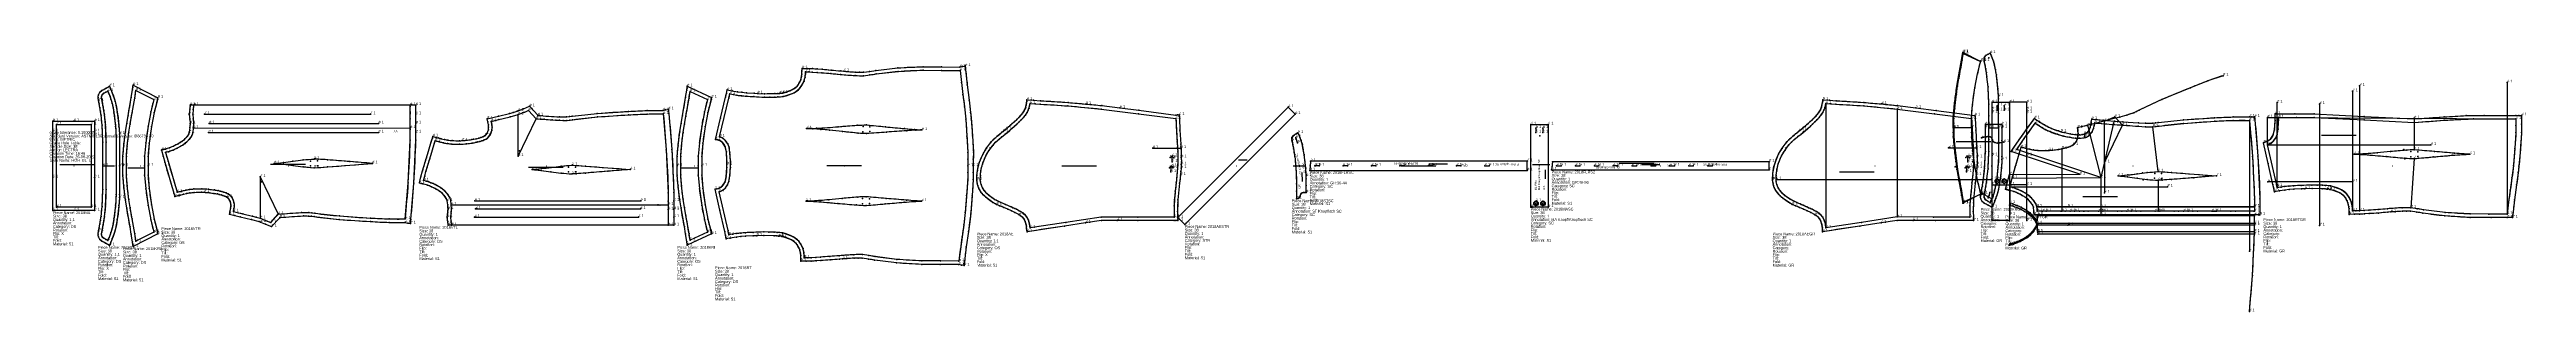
# Model space of a CAD drawing. Extents: x -10 to 7132, y -420 to 335.
import ezdxf
from ezdxf.enums import TextEntityAlignment as Align

# ---------------------------------------------------------------- set-up
doc = ezdxf.new("R2010")
doc.units = 0

# ---------------------------------------------------------------- blocks, each defined once
blk = doc.blocks.new('2018MA-S_38')
at = {"layer": '1'}
blk.add_lwpolyline([(-1574.891, -5104.6558), (-1574.891, -5134.6558), (-1574.891, -5144.6558), (-1574.891, -5267.4639), (-1574.891, -5362.4648), (-1634.892, -5362.4648), (-1694.891, -5362.4648), (-1694.891, -5267.4648), (-1694.891, -5144.6558), (-1694.891, -5134.6558), (-1694.891, -5104.6558), (-1634.8929, -5104.6558)], close=True, dxfattribs=at)
at = {"layer": '14'}
blk.add_lwpolyline([(-1584.891, -5114.6558), (-1584.892, -5352.4648), (-1684.891, -5352.4639), (-1684.89, -5114.6558)], close=True, dxfattribs=at)
at = {"layer": '2'}
for p in [(-1694.891, -5104.6558), (-1684.89, -5114.6558), (-1584.891, -5114.6558), (-1574.891, -5104.6558), (-1684.891, -5352.4639), (-1584.892, -5352.4648), (-1694.891, -5362.4648), (-1574.891, -5362.4648)]:
    blk.add_point(p, dxfattribs=at)
at = {"layer": '3'}
for p in [(-1694.891, -5134.6558), (-1634.8929, -5104.6558), (-1574.891, -5134.6558), (-1694.891, -5144.6558), (-1574.891, -5144.6558), (-1694.891, -5267.4648), (-1574.891, -5267.4639), (-1634.892, -5362.4648)]:
    blk.add_point(p, dxfattribs=at)
at = {"layer": '4'}
for p in [(-1694.891, -5134.6558, 10), (-1634.8929, -5104.6558, 10), (-1574.891, -5134.6558, 10), (-1694.891, -5144.6558, 10), (-1574.891, -5144.6558, 10), (-1694.891, -5267.4648, 10), (-1574.891, -5267.4639, 10), (-1634.892, -5362.4648, 10)]:
    blk.add_point(p, dxfattribs=at)
at = {"layer": '5'}
blk.add_line((-1634.8911, -5233.5596), (-1633.8911, -5233.5596), dxfattribs=at)
at = {"layer": '7'}
blk.add_line((-1674.892, -5229.9268), (-1574.891, -5229.9268), dxfattribs=at)
at = {"layer": '84'}
blk.add_lwpolyline([(-1574.891, -5104.6558), (-1574.891, -5134.6558), (-1574.891, -5144.6558), (-1574.891, -5267.4639), (-1574.891, -5362.4648), (-1634.892, -5362.4648), (-1694.891, -5362.4648), (-1694.891, -5267.4648), (-1694.891, -5144.6558), (-1694.891, -5134.6558, 0.0001), (-1694.891, -5104.6558), (-1634.8929, -5104.6558)], format="xyb", close=True, dxfattribs=at)
at = {"layer": '87'}
blk.add_lwpolyline([(-1584.891, -5114.6558), (-1584.892, -5352.4648), (-1684.891, -5352.4639), (-1684.89, -5114.6558)], close=True, dxfattribs=at)
at = {"layer": '1'}
for s, p in [('# 1', (-1694.891, -5104.6558)), ('# 1', (-1574.891, -5104.6558)), ('# 1', (-1694.891, -5362.4648)), ('# 1', (-1574.891, -5362.4648)), ('Annotation: ', (-1694.8911, -5402.4644)), ('Size: 38', (-1694.8911, -5382.4644)), ('Quantity: 1,1', (-1694.8911, -5392.4644)), ('Category: OS', (-1694.8911, -5412.4644)), ('Piece Name: 2018MA', (-1694.8911, -5372.4644)), ('Rotation: ', (-1694.8911, -5422.4644)), ('Flip: X', (-1694.8911, -5432.4644)), ('Tilt: ', (-1694.8911, -5442.4644)), ('Fold: ', (-1694.8911, -5452.4644)), ('Material: S1', (-1694.8911, -5462.4644))]:
    blk.add_text(s, height=8, dxfattribs=at).set_placement(p)
at = {"layer": '1', "flags": 2}
for p2 in [(-1694.891, -5134.6558), (-1694.891, -5144.6558), (-1694.891, -5267.4648), (-1634.8929, -5104.6558), (-1634.892, -5362.4648), (-1574.891, -5134.6558), (-1574.891, -5144.6558), (-1574.891, -5267.4639)]:
    blk.add_attdef('Dependency', text='', height=10, dxfattribs=at).set_placement((-1574.891, -5104.6558), p2, align=Align.ALIGNED)
at = {"layer": '14'}
for p in [(-1684.89, -5114.6558), (-1584.891, -5114.6558), (-1684.891, -5352.4639), (-1584.892, -5352.4648)]:
    blk.add_text('# 1', height=8, dxfattribs=at).set_placement(p)
at = {"layer": '4'}
for p in [(-1694.891, -5134.6558), (-1694.891, -5144.6558), (-1634.8929, -5104.6558), (-1574.891, -5134.6558), (-1574.891, -5144.6558), (-1694.891, -5267.4648), (-1574.891, -5267.4639), (-1634.892, -5362.4648)]:
    blk.add_text('# 1', height=8, dxfattribs=at).set_placement(p)
blk = doc.blocks.new('2018ST-S_38')
at = {"layer": '1'}
blk.add_lwpolyline([(-790.72, -4721.5801), (-801.634, -4715.5732), (-812.523, -4709.5229), (-818.286, -4704.4038), (-822.25, -4697.041), (-823.389, -4689.2271), (-822.458, -4681.5332), (-822.051, -4679.5859), (-820.287, -4670.9419), (-818.234, -4660.3262), (-816.493, -4649.8652), (-814.86, -4637.9678), (-811.867, -4609.9419), (-809.623, -4560.561), (-809.623, -4492.377), (-809.623, -4492.3701), (-809.623, -4424.1929), (-811.866, -4374.812), (-814.858, -4346.7861), (-816.49, -4334.8882), (-818.232, -4324.4282), (-820.283, -4313.812), (-822.168, -4304.5962), (-822.455, -4303.2202), (-823.389, -4295.5278), (-822.254, -4287.7119), (-818.295, -4280.3472), (-812.535, -4275.2231), (-801.647, -4269.1729), (-790.733, -4263.166), (-786.546, -4272.6689), (-782.366, -4282.1938), (-773.842, -4306.8779), (-768.014, -4338.0601), (-763.166, -4377.9468), (-761.791, -4400.9531), (-761.622, -4409.2808), (-761.622, -4492.3618), (-761.622, -4492.3701), (-761.622, -4575.4429), (-761.79, -4583.771), (-763.164, -4606.7769), (-768.012, -4646.6631), (-773.838, -4677.8462), (-782.36, -4702.5308), (-786.54, -4712.0562)], close=True, dxfattribs=at)
at = {"layer": '14'}
blk.add_lwpolyline([(-795.481, -4707.5449), (-801.146, -4704.4268), (-806.811, -4701.3091), (-809.722, -4699.0239), (-811.543, -4696.561), (-813.31, -4691.1328), (-812.647, -4683.5752), (-810.427, -4672.8521), (-808.391, -4662.0918), (-806.605, -4651.3618), (-804.941, -4639.3242), (-801.891, -4610.6318), (-799.623, -4560.6982), (-799.623, -4492.3701), (-799.623, -4424.04), (-801.891, -4374.1069), (-804.94, -4345.415), (-806.604, -4333.377), (-808.391, -4322.6479), (-810.427, -4311.8872), (-812.647, -4301.1641), (-813.31, -4293.606), (-811.544, -4288.1782), (-809.722, -4285.7148), (-806.811, -4283.4302), (-801.146, -4280.312), (-795.481, -4277.1938), (-793.511, -4281.6812), (-791.542, -4286.168), (-786.178, -4300.2339), (-782.817, -4312.3882), (-780.237, -4324.9028), (-777.879, -4339.5181), (-773.126, -4378.834), (-771.622, -4409.3589), (-771.622, -4492.3701), (-771.621, -4575.3799), (-773.127, -4605.9058), (-777.879, -4645.2212), (-780.237, -4659.8359), (-782.817, -4672.3511), (-786.179, -4684.5059), (-791.542, -4698.5708), (-793.511, -4703.0581)], close=True, dxfattribs=at)
at = {"layer": '2'}
for p in [(-818.295, -4280.3472), (-795.481, -4277.1938), (-790.733, -4263.166), (-822.254, -4287.7119), (-813.31, -4293.606), (-811.544, -4288.1782), (-771.622, -4409.3589), (-809.623, -4492.3701), (-809.623, -4492.377), (-761.622, -4492.3618), (-761.622, -4492.3701), (-771.621, -4575.3799), (-822.25, -4697.041), (-818.286, -4704.4038), (-813.31, -4691.1328), (-811.543, -4696.561), (-795.481, -4707.5449), (-773.838, -4677.8462), (-790.72, -4721.5801)]:
    blk.add_point(p, dxfattribs=at)
at = {"layer": '3'}
for p in [(-812.535, -4275.2231), (-806.811, -4283.4302), (-801.647, -4269.1729), (-801.146, -4280.312), (-793.511, -4281.6812), (-786.546, -4272.6689), (-782.366, -4282.1938), (-823.389, -4295.5278), (-822.455, -4303.2202), (-822.168, -4304.5962), (-820.283, -4313.812), (-818.232, -4324.4282), (-816.49, -4334.8882), (-814.858, -4346.7861), (-812.647, -4301.1641), (-810.427, -4311.8872), (-809.722, -4285.7148), (-808.391, -4322.6479), (-806.604, -4333.377), (-804.94, -4345.415), (-791.542, -4286.168), (-786.178, -4300.2339), (-782.817, -4312.3882), (-780.237, -4324.9028), (-777.879, -4339.5181), (-773.842, -4306.8779), (-768.014, -4338.0601), (-811.866, -4374.812), (-809.623, -4424.1929), (-801.891, -4374.1069), (-799.623, -4424.04), (-773.126, -4378.834), (-763.166, -4377.9468), (-761.791, -4400.9531), (-761.622, -4409.2808), (-799.623, -4492.3701), (-771.622, -4492.3701), (-809.623, -4560.561), (-799.623, -4560.6982), (-814.86, -4637.9678), (-811.867, -4609.9419), (-804.941, -4639.3242), (-801.891, -4610.6318), (-773.127, -4605.9058), (-763.164, -4606.7769), (-761.79, -4583.771), (-761.622, -4575.4429), (-823.389, -4689.2271), (-822.458, -4681.5332), (-822.051, -4679.5859), (-820.287, -4670.9419), (-818.234, -4660.3262), (-816.493, -4649.8652), (-812.647, -4683.5752), (-812.523, -4709.5229), (-810.427, -4672.8521), (-809.722, -4699.0239), (-808.391, -4662.0918), (-806.811, -4701.3091), (-806.605, -4651.3618), (-801.146, -4704.4268), (-793.511, -4703.0581), (-791.542, -4698.5708), (-786.54, -4712.0562), (-786.179, -4684.5059), (-782.817, -4672.3511), (-782.36, -4702.5308), (-780.237, -4659.8359), (-777.879, -4645.2212), (-768.012, -4646.6631), (-801.634, -4715.5732)]:
    blk.add_point(p, dxfattribs=at)
at = {"layer": '4'}
for p in [(-822.168, -4304.5962, 10), (-761.791, -4400.9531, 10), (-809.623, -4492.3701, 10), (-761.622, -4492.3701, 10), (-761.79, -4583.771, 10), (-822.051, -4679.5859, 10)]:
    blk.add_point(p, dxfattribs=at)
at = {"layer": '5'}
blk.add_line((-792.5054, -4492.3691), (-791.5054, -4492.3691), dxfattribs=at)
at = {"layer": '7'}
blk.add_line((-809.172, -4492.3691), (-775.839, -4492.3691), dxfattribs=at)
at = {"layer": '84'}
blk.add_lwpolyline([(-790.72, -4721.5801), (-801.634, -4715.5732, -0.0074), (-812.523, -4709.5229, -0.0825), (-818.286, -4704.4038, -0.0802), (-822.25, -4697.041, -0.0772), (-823.389, -4689.2271, -0.0559), (-822.458, -4681.5332, 0.0003), (-822.051, -4679.5859, 0.0062), (-820.287, -4670.9419), (-818.234, -4660.3262, -0.0001), (-816.493, -4649.8652, 0.0001), (-814.86, -4637.9678, 0.0196), (-811.867, -4609.9419, 0.0111), (-809.623, -4560.561), (-809.623, -4492.377), (-809.623, -4492.3701), (-809.623, -4424.1929, 0.0111), (-811.866, -4374.812, 0.0197), (-814.858, -4346.7861, -0.0001), (-816.49, -4334.8882, 0.0001), (-818.232, -4324.4282), (-820.283, -4313.812, 0.006), (-822.168, -4304.5962, -0.0002), (-822.455, -4303.2202, -0.0558), (-823.389, -4295.5278, -0.0774), (-822.254, -4287.7119, -0.0801), (-818.295, -4280.3472, -0.0825), (-812.535, -4275.2231, -0.0072), (-801.647, -4269.1729), (-790.733, -4263.166), (-786.546, -4272.6689, -0.0002), (-782.366, -4282.1938, -0.039), (-773.842, -4306.8779, -0.0254), (-768.014, -4338.0601, -0.0161), (-763.166, -4377.9468, -0.0133), (-761.791, -4400.9531, -0.0021), (-761.622, -4409.2808), (-761.622, -4492.3618), (-761.622, -4492.3701), (-761.622, -4575.4429, -0.0021), (-761.79, -4583.771, -0.0133), (-763.164, -4606.7769, -0.0162), (-768.012, -4646.6631, -0.0254), (-773.838, -4677.8462, -0.039), (-782.36, -4702.5308, -0.0001), (-786.54, -4712.0562, -0.0001)], format="xyb", close=True, dxfattribs=at)
at = {"layer": '87'}
blk.add_lwpolyline([(-795.481, -4707.5449, 0.0002), (-801.146, -4704.4268, 0.0001), (-806.811, -4701.3091, -0.0609), (-809.722, -4699.0239, -0.0734), (-811.543, -4696.561, -0.1154), (-813.31, -4691.1328, -0.0863), (-812.647, -4683.5752, -0.0013), (-810.427, -4672.8521, 0.0043), (-808.391, -4662.0918, 0.0074), (-806.605, -4651.3618, 0.0066), (-804.941, -4639.3242, 0.0192), (-801.891, -4610.6318, 0.0111), (-799.623, -4560.6982), (-799.623, -4492.3701), (-799.623, -4424.04, 0.0111), (-801.891, -4374.1069, 0.0192), (-804.94, -4345.415, 0.0066), (-806.604, -4333.377, 0.0074), (-808.391, -4322.6479, 0.0045), (-810.427, -4311.8872, -0.0015), (-812.647, -4301.1641, -0.0863), (-813.31, -4293.606, -0.1155), (-811.544, -4288.1782, -0.0733), (-809.722, -4285.7148, -0.0607), (-806.811, -4283.4302), (-801.146, -4280.312), (-795.481, -4277.1938, -0.0003), (-793.511, -4281.6812, -0.0001), (-791.542, -4286.168, -0.0216), (-786.178, -4300.2339, -0.0257), (-782.817, -4312.3882, -0.0116), (-780.237, -4324.9028, -0.01), (-777.879, -4339.5181, -0.0155), (-773.126, -4378.834, -0.0201), (-771.622, -4409.3589), (-771.622, -4492.3701), (-771.621, -4575.3799, -0.0201), (-773.127, -4605.9058, -0.0155), (-777.879, -4645.2212, -0.0101), (-780.237, -4659.8359, -0.0117), (-782.817, -4672.3511, -0.0257), (-786.179, -4684.5059, -0.0215), (-791.542, -4698.5708, 0.0001), (-793.511, -4703.0581, -0.0001)], format="xyb", close=True, dxfattribs=at)
at = {"layer": '1'}
for s, p in [('# 1', (-790.733, -4263.166)), ('# 1', (-790.72, -4721.5801)), ('Annotation: ', (-823.3892, -4761.5801)), ('Size: 38', (-823.3892, -4741.5801)), ('Quantity: 1,1', (-823.3892, -4751.5801)), ('Category: OS', (-823.3892, -4771.5801)), ('Piece Name: 2018ST', (-823.3892, -4731.5801)), ('Rotation: ', (-823.3892, -4781.5801)), ('Flip: X', (-823.3892, -4791.5801)), ('Tilt: ', (-823.3892, -4801.5801)), ('Fold: ', (-823.3892, -4811.5801)), ('Material: S1', (-823.3892, -4821.5801))]:
    blk.add_text(s, height=8, dxfattribs=at).set_placement(p)
at = {"layer": '1', "flags": 2}
for p2 in [(-822.168, -4304.5962), (-761.791, -4400.9531), (-809.623, -4492.3701), (-761.622, -4492.3701), (-761.79, -4583.771), (-822.051, -4679.5859)]:
    blk.add_attdef('Dependency', text='', height=10, dxfattribs=at).set_placement((-790.72, -4721.5801), p2, align=Align.ALIGNED)
at = {"layer": '14'}
for p in [(-795.481, -4277.1938), (-795.481, -4707.5449)]:
    blk.add_text('# 1', height=8, dxfattribs=at).set_placement(p)
at = {"layer": '4'}
for p in [(-822.168, -4304.5962), (-761.791, -4400.9531), (-809.623, -4492.3701), (-761.622, -4492.3701), (-761.79, -4583.771), (-822.051, -4679.5859)]:
    blk.add_text('# 1', height=8, dxfattribs=at).set_placement(p)
blk = doc.blocks.new('2018KRA-S_38')
at = {"layer": '1'}
blk.add_lwpolyline([(-800.378, -4165.0952), (-728.898, -4201.4951), (-729.677, -4204.3442), (-730.457, -4207.1938), (-739.538, -4244.043), (-747.407, -4284.7178), (-754.037, -4332.2969), (-757.186, -4370.5332), (-757.186, -4397.6411), (-757.186, -4397.6431), (-757.186, -4424.748), (-754.036, -4462.9839), (-747.407, -4510.564), (-739.538, -4551.2388), (-730.457, -4588.0879), (-729.678, -4590.937), (-728.898, -4593.7861), (-800.378, -4630.187), (-801.365, -4623.2642), (-802.352, -4616.3398), (-805.63, -4594.3848), (-809.268, -4573.231), (-818.856, -4519.6108), (-822.505, -4495.814), (-827.235, -4455.6108), (-829.68, -4424.4219), (-829.686, -4397.6411), (-829.686, -4397.6392), (-829.68, -4370.8608), (-827.235, -4339.6719), (-822.505, -4299.4692), (-818.878, -4275.8071), (-815.023, -4253.5942), (-805.63, -4200.8989), (-802.352, -4178.9429), (-801.365, -4172.019)], close=True, dxfattribs=at)
at = {"layer": '14'}
blk.add_lwpolyline([(-792.452, -4180.354), (-740.7, -4206.707), (-749.301, -4241.8779), (-757.268, -4283.0552), (-763.978, -4331.2148), (-767.186, -4370.2129), (-767.186, -4397.6401), (-767.186, -4425.0679), (-763.978, -4464.0659), (-757.269, -4512.2261), (-749.301, -4553.4028), (-740.699, -4588.5742), (-792.45, -4614.9282), (-795.762, -4592.7651), (-803.248, -4550.5342), (-809.003, -4517.9019), (-812.611, -4494.3589), (-817.288, -4454.5898), (-819.686, -4424.0688), (-819.686, -4397.6421), (-819.686, -4371.2148), (-817.288, -4340.6948), (-812.611, -4300.9258), (-809.003, -4277.3828), (-803.248, -4244.75), (-795.762, -4202.519)], close=True, dxfattribs=at)
at = {"layer": '2'}
for p in [(-800.378, -4165.0952), (-792.452, -4180.354), (-740.7, -4206.707), (-728.898, -4201.4951), (-829.686, -4397.6392), (-829.686, -4397.6411), (-757.186, -4397.6411), (-757.186, -4397.6431), (-800.378, -4630.187), (-792.45, -4614.9282), (-740.699, -4588.5742), (-728.898, -4593.7861)]:
    blk.add_point(p, dxfattribs=at)
at = {"layer": '3'}
for p in [(-805.63, -4200.8989), (-802.352, -4178.9429), (-801.365, -4172.019), (-795.762, -4202.519), (-730.457, -4207.1938), (-729.677, -4204.3442), (-818.878, -4275.8071), (-815.023, -4253.5942), (-809.003, -4277.3828), (-803.248, -4244.75), (-757.268, -4283.0552), (-749.301, -4241.8779), (-747.407, -4284.7178), (-739.538, -4244.043), (-827.235, -4339.6719), (-822.505, -4299.4692), (-817.288, -4340.6948), (-812.611, -4300.9258), (-763.978, -4331.2148), (-754.037, -4332.2969), (-829.68, -4370.8608), (-829.68, -4424.4219), (-819.686, -4371.2148), (-819.686, -4397.6421), (-819.686, -4424.0688), (-767.186, -4370.2129), (-767.186, -4397.6401), (-767.186, -4425.0679), (-757.186, -4370.5332), (-757.186, -4424.748), (-827.235, -4455.6108), (-822.505, -4495.814), (-817.288, -4454.5898), (-812.611, -4494.3589), (-763.978, -4464.0659), (-754.036, -4462.9839), (-818.856, -4519.6108), (-809.003, -4517.9019), (-803.248, -4550.5342), (-757.269, -4512.2261), (-749.301, -4553.4028), (-747.407, -4510.564), (-739.538, -4551.2388), (-809.268, -4573.231), (-805.63, -4594.3848), (-802.352, -4616.3398), (-801.365, -4623.2642), (-795.762, -4592.7651), (-730.457, -4588.0879), (-729.678, -4590.937)]:
    blk.add_point(p, dxfattribs=at)
at = {"layer": '4'}
for p in [(-829.686, -4397.6392, 10), (-757.186, -4397.6431, 10)]:
    blk.add_point(p, dxfattribs=at)
at = {"layer": '5'}
blk.add_line((-779.292, -4397.6406), (-778.292, -4397.6406), dxfattribs=at)
at = {"layer": '7'}
blk.add_line((-815.319, -4403.7881), (-765.319, -4403.7881), dxfattribs=at)
at = {"layer": '84'}
blk.add_lwpolyline([(-800.378, -4165.0952), (-728.898, -4201.4951, -0.0003), (-729.677, -4204.3442, -0.0005), (-730.457, -4207.1938, 0.0138), (-739.538, -4244.043, 0.012), (-747.407, -4284.7178, 0.0146), (-754.037, -4332.2969, 0.0122), (-757.186, -4370.5332), (-757.186, -4397.6411), (-757.186, -4397.6431), (-757.186, -4424.748, 0.0122), (-754.036, -4462.9839, 0.0146), (-747.407, -4510.564, 0.012), (-739.538, -4551.2388, 0.0138), (-730.457, -4588.0879, -0.0002), (-729.678, -4590.937, 0.0001), (-728.898, -4593.7861), (-800.378, -4630.187, 0.0001), (-801.365, -4623.2642, -0.0001), (-802.352, -4616.3398, 0.0068), (-805.63, -4594.3848), (-809.268, -4573.231, -0.0042), (-818.856, -4519.6108, -0.0061), (-822.505, -4495.814, -0.0103), (-827.235, -4455.6108, -0.0082), (-829.68, -4424.4219, -0.0004), (-829.686, -4397.6411, -0.0004), (-829.686, -4397.6392, -0.0004), (-829.68, -4370.8608, -0.0081), (-827.235, -4339.6719, -0.0103), (-822.505, -4299.4692, -0.006), (-818.878, -4275.8071), (-815.023, -4253.5942, 0.0049), (-805.63, -4200.8989, 0.0067), (-802.352, -4178.9429, 0.0001), (-801.365, -4172.019, 0.0002)], format="xyb", close=True, dxfattribs=at)
at = {"layer": '87'}
blk.add_lwpolyline([(-792.452, -4180.354), (-740.7, -4206.707, 0.013), (-749.301, -4241.8779, 0.012), (-757.268, -4283.0552, 0.0146), (-763.978, -4331.2148, 0.0122), (-767.186, -4370.2129), (-767.186, -4397.6401), (-767.186, -4425.0679, 0.0122), (-763.978, -4464.0659, 0.0146), (-757.269, -4512.2261, 0.012), (-749.301, -4553.4028, 0.013), (-740.699, -4588.5742), (-792.45, -4614.9282, 0.0068), (-795.762, -4592.7651, 0.0051), (-803.248, -4550.5342, -0.0043), (-809.003, -4517.9019, -0.006), (-812.611, -4494.3589, -0.0103), (-817.288, -4454.5898, -0.0079), (-819.686, -4424.0688), (-819.686, -4397.6421), (-819.686, -4371.2148, -0.0079), (-817.288, -4340.6948, -0.0103), (-812.611, -4300.9258, -0.006), (-809.003, -4277.3828, -0.0043), (-803.248, -4244.75, 0.0051), (-795.762, -4202.519, 0.0068)], format="xyb", close=True, dxfattribs=at)
at = {"layer": '1'}
for s, p in [('# 1', (-800.378, -4165.0952)), ('# 1', (-728.898, -4201.4951)), ('Size: 38', (-829.686, -4650.1865)), ('Piece Name: 2018KRA', (-829.686, -4640.1865)), ('# 1', (-800.378, -4630.187)), ('# 1', (-728.898, -4593.7861)), ('Annotation: ', (-829.686, -4670.1865)), ('Tilt: ', (-829.686, -4710.1865)), ('Quantity: 1', (-829.686, -4660.1865)), ('Category: OS', (-829.686, -4680.1865)), ('Rotation: ', (-829.686, -4690.1865)), ('Flip: ', (-829.686, -4700.1865)), ('Fold: ', (-829.686, -4720.1865)), ('Material: S1', (-829.686, -4730.1865))]:
    blk.add_text(s, height=8, dxfattribs=at).set_placement(p)
at = {"layer": '1', "flags": 2}
for p2 in [(-829.686, -4397.6392), (-757.186, -4397.6431)]:
    blk.add_attdef('Dependency', text='', height=10, dxfattribs=at).set_placement((-800.378, -4165.0952), p2, align=Align.ALIGNED)
at = {"layer": '14'}
for p in [(-792.452, -4180.354), (-740.7, -4206.707), (-792.45, -4614.9282), (-740.699, -4588.5742)]:
    blk.add_text('# 1', height=8, dxfattribs=at).set_placement(p)
at = {"layer": '4'}
for p in [(-829.686, -4397.6392), (-757.186, -4397.6431)]:
    blk.add_text('# 1', height=8, dxfattribs=at).set_placement(p)
blk = doc.blocks.new('2018VTR-S_38')
at = {"layer": '1'}
blk.add_lwpolyline([(777.385, -4739.061), (126.661, -4739.0498), (126.661, -4739.0503), (125.563, -4751.3301), (124.166, -4764.4961), (124.054, -4765.5518), (124.054, -4765.5522), (124.166, -4766.6089), (125.563, -4779.7749), (126.659, -4792.0552), (126.659, -4792.0562), (125.562, -4804.3359), (124.221, -4816.9668), (123.851, -4818.5532), (122.448, -4822.3042), (117.865, -4829.5371), (111.643, -4836.6748), (102.326, -4844.6758), (92.422, -4850.6689), (79.134, -4857.522), (67.491, -4862.0161), (53.587, -4866.1392), (48.685, -4867.4722), (43.782, -4868.8091), (48.535, -4886.2871), (53.302, -4903.7739), (63.966, -4940.6768), (79.792, -4993.1802), (81.249, -4997.9692), (82.704, -5002.7568), (92.264, -4999.8618), (98.091, -4998.3652), (107.05, -4996.1479), (116.01, -4993.9321), (126.131, -4992.1382), (138.243, -4990.7612), (159.801, -4990.2251), (167.709, -4990.5542), (178.465, -4991.5352), (194.96, -4993.563), (205.267, -4995.4609), (210.517, -4996.583), (215.766, -4997.7051), (220.861, -4999.3521), (226.572, -5001.605), (231.361, -5003.9302), (232.446, -5004.5801), (234.047, -5005.6631), (239.549, -5011.98), (242.989, -5021.3032), (243.568, -5029.1748), (243.033, -5036.186), (241.379, -5044.8999), (239.725, -5053.6138), (255.384, -5057.3418), (271.047, -5061.0669), (303.514, -5069.0342), (325.779, -5074.9561), (329.506, -5076.4561), (343.742, -5082.189), (361.706, -5089.4229), (385.08, -5063.7681), (385.536, -5063.2661), (453.328, -5058.8198), (468.26, -5058.8599), (476.37, -5059.8091), (484.481, -5060.7578), (556.701, -5068.6641), (646.524, -5074.7378), (700.271, -5077.1958), (745.988, -5077.3301), (747.09, -5077.5742), (753.863, -5079.0708), (761.751, -5080.7461), (762.339, -5074.8179), (762.926, -5068.8892), (771.689, -4964.4932), (777.512, -4840.7612), (777.515, -4818.563), (777.515, -4792.0488), (777.513, -4789.9102), (777.494, -4765.5752)], close=True, dxfattribs=at)
at = {"layer": '13'}
for p in [(384.005, -4907.3042), (474.004, -4900.5039), (474.024, -4913.8579), (493.964, -4914.269), (493.971, -4900.1802), (637.005, -4907.3071), (332.335, -4960.7969)]:
    blk.add_point(p, dxfattribs=at)
at = {"layer": '14'}
blk.add_lwpolyline([(761.368, -4739.061), (136.7, -4739.0508), (135.516, -4752.3032), (134.11, -4765.5518), (135.516, -4778.7998), (136.699, -4792.0518), (135.515, -4805.3052), (134.109, -4818.5542), (131.459, -4826.6519), (125.763, -4835.6729), (116.224, -4846.1699), (105.326, -4854.7578), (89.098, -4863.7969), (77.365, -4869.1689), (63.923, -4873.686), (56.05, -4875.8311), (59.496, -4888.4731), (62.941, -4901.1152), (73.55, -4937.8232), (89.362, -4990.2808), (101.609, -4987.207), (113.863, -4984.1611), (124.715, -4982.2378), (137.472, -4980.7881), (160.009, -4980.2261), (179.576, -4981.5811), (196.461, -4983.6748), (207.316, -4985.6729), (212.8, -4986.8452), (218.282, -4988.0171), (224.25, -4989.9419), (230.56, -4992.4321), (236.252, -4995.2021), (240.197, -4997.7622), (248.204, -5006.9502), (252.869, -5019.6548), (253.576, -5029.1699), (252.924, -5037.7021), (252.127, -5041.9009), (251.332, -5046.0991), (278.683, -5052.644), (305.997, -5059.3472), (317.474, -5062.3999), (328.953, -5065.4521), (343.976, -5071.5029), (358.999, -5077.5508), (380.812, -5053.605), (447.638, -5049.0508), (468.974, -5048.875), (477.357, -5049.856), (485.741, -5050.8379), (557.566, -5058.7012), (647.079, -5064.708), (700.528, -5067.1982), (747.003, -5067.313), (755.717, -4963.54), (761.514, -4840.4868), (761.514, -4809.6499), (761.515, -4778.812), (761.516, -4743.6401)], close=True, dxfattribs=at)
at = {"layer": '2'}
for p in [(124.054, -4765.5518), (124.054, -4765.5522), (126.661, -4739.0498), (126.661, -4739.0503), (136.7, -4739.0508), (167.849, -4765.5518), (646.215, -4765.5601), (761.368, -4739.061), (777.385, -4739.061), (126.659, -4792.0552), (126.659, -4792.0562), (135.515, -4805.3052), (179.782, -4818.5552), (181.771, -4792.0542), (670.082, -4792.062), (670.082, -4818.563), (761.514, -4840.4868), (761.515, -4805.3149), (777.512, -4840.7612), (43.782, -4868.8091), (56.05, -4875.8311), (369.005, -4907.3032), (369.0051, -4907.3032), (483.9799, -4919.8062), (483.98, -4894.8042), (483.98, -4919.8062), (483.9801, -4894.8042), (652.0049, -4907.3071), (652.005, -4907.3071), (89.362, -4990.2808), (240.197, -4997.7622), (328.996, -4946.1729), (328.996, -4946.1733), (82.704, -5002.7568), (234.047, -5005.6631), (239.549, -5011.98), (239.725, -5053.6138), (248.204, -5006.9502), (251.332, -5046.0991), (328.95, -5065.4512), (380.809, -5053.606), (380.812, -5053.605), (385.536, -5063.2661), (447.638, -5049.0508), (453.328, -5058.8198), (747.003, -5067.313), (325.779, -5074.9561), (358.999, -5077.5508), (361.706, -5089.4229), (745.988, -5077.3301), (761.751, -5080.7461)]:
    blk.add_point(p, dxfattribs=at)
at = {"layer": '3'}
for p in [(124.166, -4764.4961), (124.166, -4766.6089), (125.563, -4751.3301), (125.563, -4779.7749), (134.11, -4765.5518), (135.516, -4752.3032), (135.516, -4778.7998), (761.515, -4778.812), (761.516, -4743.6401), (777.494, -4765.5752), (92.422, -4850.6689), (102.326, -4844.6758), (105.326, -4854.7578), (111.643, -4836.6748), (116.224, -4846.1699), (117.865, -4829.5371), (122.448, -4822.3042), (123.851, -4818.5532), (124.221, -4816.9668), (125.562, -4804.3359), (125.763, -4835.6729), (131.459, -4826.6519), (134.109, -4818.5542), (135.515, -4805.3052), (136.699, -4792.0518), (761.514, -4809.6499), (777.513, -4789.9102), (777.515, -4792.0488), (777.515, -4818.563), (48.535, -4886.2871), (48.685, -4867.4722), (53.302, -4903.7739), (53.587, -4866.1392), (59.496, -4888.4731), (62.941, -4901.1152), (63.923, -4873.686), (67.491, -4862.0161), (77.365, -4869.1689), (79.134, -4857.522), (89.098, -4863.7969), (395.471, -4904.6968), (396.178, -4909.96), (423.198, -4900.8418), (423.515, -4913.334), (452.341, -4916.8179), (452.574, -4897.0928), (495.741, -4895.1909), (522.452, -4897.0161), (522.992, -4917.335), (587.228, -4902.167), (63.966, -4940.6768), (73.55, -4937.8232), (79.792, -4993.1802), (81.249, -4997.9692), (98.091, -4998.3652), (101.609, -4987.207), (107.05, -4996.1479), (113.863, -4984.1611), (116.01, -4993.9321), (124.715, -4982.2378), (126.131, -4992.1382), (137.472, -4980.7881), (138.243, -4990.7612), (159.801, -4990.2251), (160.009, -4980.2261), (167.709, -4990.5542), (178.465, -4991.5352), (179.576, -4981.5811), (194.96, -4993.563), (196.461, -4983.6748), (205.267, -4995.4609), (207.316, -4985.6729), (210.517, -4996.583), (212.8, -4986.8452), (215.766, -4997.7051), (218.282, -4988.0171), (224.25, -4989.9419), (230.56, -4992.4321), (236.252, -4995.2021), (755.717, -4963.54), (771.689, -4964.4932), (92.264, -4999.8618), (220.861, -4999.3521), (226.572, -5001.605), (231.361, -5003.9302), (232.446, -5004.5801), (241.379, -5044.8999), (242.989, -5021.3032), (243.033, -5036.186), (243.568, -5029.1748), (252.127, -5041.9009), (252.869, -5019.6548), (252.924, -5037.7021), (253.576, -5029.1699), (255.384, -5057.3418), (271.047, -5061.0669), (278.683, -5052.644), (303.514, -5069.0342), (305.997, -5059.3472), (317.474, -5062.3999), (328.953, -5065.4521), (385.08, -5063.7681), (468.26, -5058.8599), (468.974, -5048.875), (476.37, -5059.8091), (477.357, -5049.856), (484.481, -5060.7578), (485.741, -5050.8379), (556.701, -5068.6641), (557.566, -5058.7012), (647.079, -5064.708), (700.528, -5067.1982), (762.926, -5068.8892), (329.506, -5076.4561), (343.742, -5082.189), (343.976, -5071.5029), (646.524, -5074.7378), (700.271, -5077.1958), (747.09, -5077.5742), (753.863, -5079.0708), (762.339, -5074.8179)]:
    blk.add_point(p, dxfattribs=at)
at = {"layer": '4'}
for p in [(124.054, -4765.5522, 10), (126.661, -4739.0503, 10), (777.494, -4765.5752, 10), (123.851, -4818.5532, 10), (126.659, -4792.0562, 10), (777.515, -4792.0488, 10), (777.515, -4818.563, 10), (167.709, -4990.5542, 10), (232.446, -5004.5801, 10), (385.08, -5063.7681, 10), (329.506, -5076.4561, 10), (747.09, -5077.5742, 10)]:
    blk.add_point(p, dxfattribs=at)
at = {"layer": '5'}
blk.add_line((410.6421, -4914.2402), (411.6421, -4914.2402), dxfattribs=at)
at = {"layer": '7'}
blk.add_line((358.797, -4909.9048), (458.797, -4909.9048), dxfattribs=at)
at = {"layer": '8'}
for points in [[(167.849, -4765.5518), (646.215, -4765.5601)], [(135.515, -4805.3052), (761.515, -4805.3149)], [(179.782, -4818.5552), (670.082, -4818.563)], [(181.771, -4792.0542), (670.082, -4792.062)], [(369.005, -4907.3032), (395.471, -4904.6968), (423.198, -4900.8418), (452.574, -4897.0928), (483.98, -4894.8042)], [(369.0051, -4907.3032), (396.178, -4909.96), (423.515, -4913.334), (452.341, -4916.8179), (483.9799, -4919.8062)], [(483.98, -4919.8062), (522.992, -4917.335), (652.005, -4907.3071)], [(652.0049, -4907.3071), (587.228, -4902.167), (522.452, -4897.0161), (495.741, -4895.1909), (483.9801, -4894.8042)], [(328.996, -4946.1729), (328.95, -5065.4512)], [(328.996, -4946.1733), (380.809, -5053.606)]]:
    blk.add_lwpolyline(points, dxfattribs=at)
at = {"layer": '84'}
blk.add_lwpolyline([(777.385, -4739.061), (126.661, -4739.0498, 0.0002), (126.661, -4739.0503, 0.0002), (125.563, -4751.3301), (124.166, -4764.4961, -0.0003), (124.054, -4765.5518, -0.0015), (124.054, -4765.5522, -0.0015), (124.166, -4766.6089, -0.0001), (125.563, -4779.7749), (126.659, -4792.0552, -0.0001), (126.659, -4792.0562, -0.0001), (125.562, -4804.3359), (124.221, -4816.9668, -0.025), (123.851, -4818.5532, -0.0456), (122.448, -4822.3042, -0.0551), (117.865, -4829.5371, -0.0276), (111.643, -4836.6748, -0.042), (102.326, -4844.6758, -0.0299), (92.422, -4850.6689, -0.0189), (79.134, -4857.522, -0.0355), (67.491, -4862.0161, -0.024), (53.587, -4866.1392, 0.0011), (48.685, -4867.4722), (43.782, -4868.8091), (48.535, -4886.2871), (53.302, -4903.7739, 0.0034), (63.966, -4940.6768, 0.0023), (79.792, -4993.1802), (81.249, -4997.9692), (82.704, -5002.7568), (92.264, -4999.8618), (98.091, -4998.3652), (107.05, -4996.1479), (116.01, -4993.9321, -0.0168), (126.131, -4992.1382, -0.0145), (138.243, -4990.7612, -0.0219), (159.801, -4990.2251, -0.0122), (167.709, -4990.5542, -0.0168), (178.465, -4991.5352, -0.0125), (194.96, -4993.563, -0.0178), (205.267, -4995.4609), (210.517, -4996.583), (215.766, -4997.7051, -0.0165), (220.861, -4999.3521, -0.0155), (226.572, -5001.605, -0.026), (231.361, -5003.9302, -0.0008), (232.446, -5004.5801, -0.0242), (234.047, -5005.6631, -0.0965), (239.549, -5011.98, -0.086), (242.989, -5021.3032, -0.0355), (243.568, -5029.1748, -0.0397), (243.033, -5036.186, -0.0002), (241.379, -5044.8999, 0.0002), (239.725, -5053.6138), (255.384, -5057.3418), (271.047, -5061.0669), (303.514, -5069.0342), (325.779, -5074.9561, 0.0003), (329.506, -5076.4561), (343.742, -5082.189), (361.706, -5089.4229), (385.08, -5063.7681, 0.0001), (385.536, -5063.2661, -0.0081), (453.328, -5058.8198, -0.0151), (468.26, -5058.8599), (476.37, -5059.8091), (484.481, -5060.7578, 0.0114), (556.701, -5068.6641, 0.0087), (646.524, -5074.7378, 0.0094), (700.271, -5077.1958, 0.0116), (745.988, -5077.3301), (747.09, -5077.5742, -0.0001), (753.863, -5079.0708, 0.005), (761.751, -5080.7461, 0.0001), (762.339, -5074.8179, 0.0003), (762.926, -5068.8892, 0.0099), (771.689, -4964.4932, 0.0084), (777.512, -4840.7612, 0.0002), (777.515, -4818.563, 0.0001), (777.515, -4792.0488), (777.513, -4789.9102, 0.0001), (777.494, -4765.5752, 0.006)], format="xyb", close=True, dxfattribs=at)
at = {"layer": '85'}
for points in [[(167.849, -4765.5518), (646.215, -4765.5601)], [(135.515, -4805.3052), (761.515, -4805.3149)], [(179.782, -4818.5552), (670.082, -4818.563)], [(181.771, -4792.0542), (670.082, -4792.062)], [(328.996, -4946.1729), (328.95, -5065.4512)], [(328.996, -4946.1733), (380.809, -5053.606)]]:
    blk.add_lwpolyline(points, dxfattribs=at)
for points in [[(369.005, -4907.3032, 0.017), (395.471, -4904.6968, 0.0032), (423.198, -4900.8418, -0.0086), (452.574, -4897.0928, -0.0182), (483.98, -4894.8042)], [(369.0051, -4907.3032, -0.0097), (396.178, -4909.96, -0.0028), (423.515, -4913.334, 0.0038), (452.341, -4916.8179, 0.0088), (483.9799, -4919.8062)], [(483.98, -4919.8062, 0.0097), (522.992, -4917.335, -0.0005), (652.005, -4907.3071)], [(652.0049, -4907.3071, -0.0016), (587.228, -4902.167, 0.0015), (522.452, -4897.0161, 0.0043), (495.741, -4895.1909, 0.0173), (483.9801, -4894.8042)]]:
    blk.add_lwpolyline(points, format="xyb", dxfattribs=at)
at = {"layer": '87'}
blk.add_lwpolyline([(761.368, -4739.061), (136.7, -4739.0508, -0.0001), (135.516, -4752.3032), (134.11, -4765.5518), (135.516, -4778.7998), (136.699, -4792.0518, -0.0001), (135.515, -4805.3052), (134.109, -4818.5542, -0.069), (131.459, -4826.6519, -0.0549), (125.763, -4835.6729, -0.041), (116.224, -4846.1699, -0.0419), (105.326, -4854.7578, -0.0161), (89.098, -4863.7969, -0.0232), (77.365, -4869.1689, -0.0106), (63.923, -4873.686, -0.0184), (56.05, -4875.8311, -0.0001), (59.496, -4888.4731), (62.941, -4901.1152, 0.0034), (73.55, -4937.8232, 0.0023), (89.362, -4990.2808, -0.0055), (101.609, -4987.207, 0.0018), (113.863, -4984.1611, -0.0168), (124.715, -4982.2378, -0.0144), (137.472, -4980.7881, -0.0218), (160.009, -4980.2261, -0.0252), (179.576, -4981.5811, -0.0115), (196.461, -4983.6748, -0.0177), (207.316, -4985.6729), (212.8, -4986.8452), (218.282, -4988.0171, -0.0166), (224.25, -4989.9419, -0.0152), (230.56, -4992.4321, -0.0264), (236.252, -4995.2021, -0.0349), (240.197, -4997.7622, -0.0963), (248.204, -5006.9502, -0.0867), (252.869, -5019.6548, -0.0356), (253.576, -5029.1699, -0.0397), (252.924, -5037.7021, 0.0002), (252.127, -5041.9009, -0.0001), (251.332, -5046.0991, -0.0022), (278.683, -5052.644), (305.997, -5059.3472), (317.474, -5062.3999), (328.953, -5065.4521), (343.976, -5071.5029, 0.0001), (358.999, -5077.5508, -0.0001), (380.812, -5053.605, -0.0072), (447.638, -5049.0508, -0.0227), (468.974, -5048.875), (477.357, -5049.856), (485.741, -5050.8379, 0.0114), (557.566, -5058.7012, 0.0093), (647.079, -5064.708, 0.0103), (700.528, -5067.1982, 0.0118), (747.003, -5067.313, 0.01), (755.717, -4963.54, 0.0084), (761.514, -4840.4868), (761.514, -4809.6499, 0.0001), (761.515, -4778.812, 0.0019), (761.516, -4743.6401, 0.0148)], format="xyb", close=True, dxfattribs=at)
at = {"layer": '1'}
for s, p in [('# 1', (126.661, -4739.0498)), ('# 1', (777.385, -4739.061)), ('# 1', (43.782, -4868.8091)), ('# 1', (82.704, -5002.7568)), ('# 1', (239.725, -5053.6138)), ('# 1', (385.536, -5063.2661)), ('Annotation: ', (43.7681, -5129.4194)), ('Size: 38', (43.7681, -5109.4194)), ('Quantity: 1', (43.7681, -5119.4194)), ('Category: OS', (43.7681, -5139.4194)), ('Piece Name: 2018VTR', (43.7681, -5099.4194)), ('Rotation: ', (43.7681, -5149.4194)), ('# 1', (361.706, -5089.4229)), ('# 1', (761.751, -5080.7461)), ('Tilt: ', (43.7681, -5169.4194)), ('Flip: ', (43.7681, -5159.4194)), ('Fold: ', (43.7681, -5179.4194)), ('Material: S1', (43.7681, -5189.4194))]:
    blk.add_text(s, height=8, dxfattribs=at).set_placement(p)
at = {"layer": '1', "flags": 2}
for p2 in [(124.054, -4765.5522), (123.851, -4818.5532), (126.661, -4739.0503), (126.659, -4792.0562), (167.709, -4990.5542), (232.446, -5004.5801), (329.506, -5076.4561), (385.08, -5063.7681), (747.09, -5077.5742), (777.494, -4765.5752), (777.515, -4792.0488), (777.515, -4818.563)]:
    blk.add_attdef('Dependency', text='', height=10, dxfattribs=at).set_placement((777.385, -4739.061), p2, align=Align.ALIGNED)
at = {"layer": '14'}
for p in [(136.7, -4739.0508), (761.368, -4739.061), (56.05, -4875.8311), (89.362, -4990.2808), (251.332, -5046.0991), (358.999, -5077.5508), (380.812, -5053.605), (747.003, -5067.313)]:
    blk.add_text('# 1', height=8, dxfattribs=at).set_placement(p)
at = {"layer": '15'}
blk.add_text('VM', height=6, rotation=179.9991, dxfattribs=at).set_placement((724.9761, -4811.498))
at = {"layer": '4'}
for p in [(124.054, -4765.5522), (126.659, -4792.0562), (126.661, -4739.0503), (777.494, -4765.5752), (777.515, -4792.0488), (123.851, -4818.5532), (777.515, -4818.563), (167.709, -4990.5542), (232.446, -5004.5801), (329.506, -5076.4561), (385.08, -5063.7681), (747.09, -5077.5742)]:
    blk.add_text('# 1', height=8, dxfattribs=at).set_placement(p)
at = {"layer": '8'}
for p in [(167.849, -4765.5518), (181.771, -4792.0542), (646.215, -4765.5601), (670.082, -4792.062), (135.515, -4805.3052), (179.782, -4818.5552), (670.082, -4818.563), (761.515, -4805.3149), (369.005, -4907.3032), (369.0051, -4907.3032), (483.9799, -4919.8062), (483.98, -4894.8042), (483.98, -4919.8062), (483.9801, -4894.8042), (652.0049, -4907.3071), (652.005, -4907.3071), (328.996, -4946.1729), (328.996, -4946.1733), (328.95, -5065.4512), (380.809, -5053.606)]:
    blk.add_text('# 1', height=8, dxfattribs=at).set_placement(p)
blk = doc.blocks.new('2018VTL-S_38')
at = {"layer": '1'}
blk.add_lwpolyline([(63.639, -5031.4321), (63.639, -5053.418), (63.64, -5076.9351), (-587.351, -5076.9448), (-588.314, -5066.165), (-589.671, -5053.4551), (-589.653, -5053.3521), (-588.989, -5047.0889), (-588.314, -5040.7212), (-587.833, -5035.3311), (-587.368, -5030.125), (-587.352, -5029.9419), (-588.413, -5018.228), (-589.655, -5006.5322), (-589.654, -5006.5308), (-592.387, -4999.354), (-598.046, -4991.4258), (-604.473, -4984.6411), (-611.545, -4978.8232), (-621.449, -4972.8291), (-634.737, -4965.9761), (-646.38, -4961.481), (-660.283, -4957.3569), (-665.186, -4956.0239), (-670.089, -4954.688), (-665.342, -4937.2129), (-660.576, -4919.7271), (-649.912, -4882.8242), (-634.085, -4830.3208), (-632.629, -4825.5322), (-631.173, -4820.7432), (-621.616, -4823.6328), (-615.789, -4825.1299), (-606.83, -4827.3462), (-597.871, -4829.563), (-587.75, -4831.3569), (-575.638, -4832.7349), (-554.079, -4833.271), (-546.172, -4832.9409), (-535.416, -4831.9609), (-518.921, -4829.9331), (-513.812, -4829.0869), (-505.966, -4827.4741), (-498.135, -4825.7969), (-493.02, -4824.145), (-487.308, -4821.8921), (-482.519, -4819.5679), (-481.435, -4818.918), (-479.833, -4817.835), (-474.329, -4811.52), (-470.888, -4802.1982), (-470.308, -4794.3252), (-470.842, -4787.3149), (-472.495, -4778.605), (-474.148, -4769.895), (-442.247, -4762.2168), (-410.356, -4754.459), (-399.229, -4751.5), (-388.101, -4748.541), (-385.213, -4747.3789), (-370.138, -4741.3081), (-352.174, -4734.0742), (-328.536, -4760.0132), (-328.364, -4760.2021), (-265.851, -4764.4512), (-245.538, -4764.626), (-237.421, -4763.6768), (-229.304, -4762.7271), (-157.182, -4754.833), (-67.345, -4748.7871), (-13.598, -4746.2998), (32.11, -4746.1768), (33.215, -4745.9438), (39.998, -4744.5112), (47.885, -4742.8452), (48.468, -4748.7251), (49.05, -4754.605), (57.813, -4859.001), (63.636, -4982.7339), (63.638, -5006.5171), (63.638, -5007.084), (63.639, -5029.9331)], close=True, dxfattribs=at)
at = {"layer": '13'}
for p in [(-381.541, -4862.6992), (-329.871, -4916.1919), (-239.872, -4922.9922), (-239.852, -4909.6382), (-219.912, -4909.2271), (-219.905, -4923.3149), (-76.871, -4916.188)]:
    blk.add_point(p, dxfattribs=at)
at = {"layer": '14'}
blk.add_lwpolyline([(47.639, -5031.4321), (47.64, -5076.9351), (-577.309, -5076.9458), (-578.361, -5065.189), (-579.606, -5053.4482), (-578.362, -5041.707), (-577.312, -5029.9468), (-578.36, -5018.1948), (-579.767, -5004.9468), (-582.415, -4996.8481), (-588.111, -4987.8262), (-597.648, -4977.3291), (-608.546, -4968.7402), (-624.773, -4959.7012), (-636.507, -4954.3291), (-649.948, -4949.811), (-657.822, -4947.665), (-654.381, -4935.0269), (-650.936, -4922.3862), (-640.328, -4885.6768), (-624.515, -4833.2192), (-612.271, -4836.2871), (-600.018, -4839.333), (-589.165, -4841.2578), (-576.408, -4842.707), (-553.872, -4843.269), (-534.305, -4841.915), (-517.419, -4839.8208), (-506.564, -4837.8232), (-501.076, -4836.6738), (-495.598, -4835.479), (-489.63, -4833.5552), (-483.32, -4831.0649), (-477.627, -4828.2959), (-473.682, -4825.7368), (-465.674, -4816.5498), (-461.008, -4803.8442), (-460.3, -4794.3301), (-460.951, -4785.7979), (-461.748, -4781.5991), (-462.545, -4777.4009), (-451.499, -4774.7588), (-440.443, -4772.1401), (-407.882, -4764.1489), (-384.928, -4758.0439), (-369.903, -4751.9941), (-354.879, -4745.9438), (-333.067, -4769.8892), (-310.087, -4771.584), (-287.108, -4773.3169), (-276.675, -4773.8809), (-266.242, -4774.4448), (-255.576, -4774.7178), (-244.906, -4774.6201), (-236.524, -4773.6211), (-228.139, -4772.6582), (-156.313, -4764.7949), (-66.799, -4758.7871), (-13.349, -4756.2969), (33.127, -4756.1821), (41.841, -4859.9561), (47.638, -4983.0098), (47.638, -5007.2212)], close=True, dxfattribs=at)
at = {"layer": '2'}
for p in [(-474.148, -4769.895), (-462.545, -4777.4009), (-384.926, -4758.0439), (-354.879, -4745.9438), (-352.174, -4734.0742), (-333.067, -4769.8892), (-333.067, -4769.8901), (-328.364, -4760.2021), (-265.851, -4764.4512), (32.11, -4746.1768), (33.127, -4756.1821), (47.885, -4742.8452), (-631.173, -4820.7432), (-624.515, -4833.2192), (-479.833, -4817.835), (-474.329, -4811.52), (-473.682, -4825.7368), (-465.674, -4816.5498), (-384.88, -4877.3228), (-384.88, -4877.3232), (-344.871, -4916.1919), (-344.8709, -4916.1919), (-229.8961, -4903.689), (-229.896, -4903.689), (-61.8711, -4916.188), (-61.871, -4916.188), (-670.089, -4954.688), (-657.822, -4947.665), (-229.896, -4928.6909), (-229.8959, -4928.6909), (47.638, -4983.0098), (63.636, -4982.7339), (-589.671, -5053.4551), (-589.655, -5006.5322), (-589.654, -5006.5308), (-587.352, -5029.9419), (-578.361, -5018.1899), (-510.963, -5053.4429), (-510.016, -5006.439), (-508.118, -5029.9409), (-38.563, -5053.4351), (-32.871, -5029.9341), (-31.924, -5006.4321), (47.639, -5018.1812), (47.639, -5031.4321), (63.639, -5031.4321), (-587.351, -5076.9448), (-577.309, -5076.9458), (47.64, -5076.9351), (63.64, -5076.9351)]:
    blk.add_point(p, dxfattribs=at)
at = {"layer": '3'}
for p in [(-472.495, -4778.605), (-461.748, -4781.5991), (-451.499, -4774.7588), (-442.247, -4762.2168), (-440.443, -4772.1401), (-410.356, -4754.459), (-407.882, -4764.1489), (-399.229, -4751.5), (-388.101, -4748.541), (-385.213, -4747.3789), (-384.928, -4758.0439), (-370.138, -4741.3081), (-369.903, -4751.9941), (-328.536, -4760.0132), (-310.087, -4771.584), (-287.108, -4773.3169), (-276.675, -4773.8809), (-266.242, -4774.4448), (-255.576, -4774.7178), (-245.538, -4764.626), (-244.906, -4774.6201), (-237.421, -4763.6768), (-236.524, -4773.6211), (-229.304, -4762.7271), (-228.139, -4772.6582), (-157.182, -4754.833), (-156.313, -4764.7949), (-67.345, -4748.7871), (-66.799, -4758.7871), (-13.598, -4746.2998), (-13.349, -4756.2969), (33.215, -4745.9438), (39.998, -4744.5112), (48.468, -4748.7251), (49.05, -4754.605), (-634.085, -4830.3208), (-632.629, -4825.5322), (-621.616, -4823.6328), (-615.789, -4825.1299), (-612.271, -4836.2871), (-606.83, -4827.3462), (-600.018, -4839.333), (-597.871, -4829.563), (-589.165, -4841.2578), (-587.75, -4831.3569), (-576.408, -4842.707), (-575.638, -4832.7349), (-554.079, -4833.271), (-553.872, -4843.269), (-546.172, -4832.9409), (-535.416, -4831.9609), (-534.305, -4841.915), (-518.921, -4829.9331), (-517.419, -4839.8208), (-513.812, -4829.0869), (-506.564, -4837.8232), (-505.966, -4827.4741), (-501.076, -4836.6738), (-498.135, -4825.7969), (-495.598, -4835.479), (-493.02, -4824.145), (-489.63, -4833.5552), (-487.308, -4821.8921), (-483.32, -4831.0649), (-482.519, -4819.5679), (-481.435, -4818.918), (-477.627, -4828.2959), (-470.888, -4802.1982), (-470.842, -4787.3149), (-470.308, -4794.3252), (-461.008, -4803.8442), (-460.951, -4785.7979), (-460.3, -4794.3301), (-660.576, -4919.7271), (-650.936, -4922.3862), (-649.912, -4882.8242), (-640.328, -4885.6768), (-318.405, -4918.7988), (-317.698, -4913.5352), (-290.678, -4922.6538), (-290.361, -4910.1621), (-261.535, -4906.6768), (-261.302, -4926.4028), (-191.424, -4926.479), (-190.884, -4906.1602), (-126.648, -4921.3281), (41.841, -4859.9561), (57.813, -4859.001), (-665.342, -4937.2129), (-665.186, -4956.0239), (-660.283, -4957.3569), (-654.381, -4935.0269), (-649.948, -4949.811), (-646.38, -4961.481), (-636.507, -4954.3291), (-634.737, -4965.9761), (-624.773, -4959.7012), (-621.449, -4972.8291), (-611.545, -4978.8232), (-608.546, -4968.7402), (-604.473, -4984.6411), (-598.046, -4991.4258), (-597.648, -4977.3291), (-588.111, -4987.8262), (-582.415, -4996.8481), (-218.135, -4928.3052), (-592.387, -4999.354), (-589.653, -5053.3521), (-588.989, -5047.0889), (-588.413, -5018.228), (-588.314, -5040.7212), (-588.314, -5066.165), (-587.833, -5035.3311), (-587.368, -5030.125), (-579.767, -5004.9468), (-579.606, -5053.4482), (-578.362, -5041.707), (-578.361, -5065.189), (-578.36, -5018.1948), (-577.312, -5029.9468), (47.638, -5007.2212), (63.638, -5006.5171), (63.638, -5007.084), (63.639, -5029.9331), (63.639, -5053.418)]:
    blk.add_point(p, dxfattribs=at)
at = {"layer": '4'}
for p in [(-385.213, -4747.3789, 10), (-328.536, -4760.0132, 10), (33.215, -4745.9438, 10), (-546.172, -4832.9409, 10), (-481.435, -4818.918, 10), (-589.654, -5006.5308, 10), (-589.653, -5053.3521, 10), (-587.368, -5030.125, 10), (63.638, -5006.5171, 10), (63.639, -5029.9331, 10), (63.639, -5053.418, 10)]:
    blk.add_point(p, dxfattribs=at)
at = {"layer": '5'}
blk.add_line((-303.2341, -4905.5059), (-302.2341, -4905.5059), dxfattribs=at)
at = {"layer": '7'}
blk.add_line((-355.095, -4909.8892), (-255.095, -4909.8892), dxfattribs=at)
at = {"layer": '8'}
for points in [[(-384.88, -4877.3228), (-384.926, -4758.0439)], [(-384.88, -4877.3232), (-333.067, -4769.8901)], [(-344.871, -4916.1919), (-318.405, -4918.7988), (-290.678, -4922.6538), (-261.302, -4926.4028), (-229.896, -4928.6909)], [(-344.8709, -4916.1919), (-317.698, -4913.5352), (-290.361, -4910.1621), (-261.535, -4906.6768), (-229.8961, -4903.689)], [(-229.896, -4903.689), (-190.884, -4906.1602), (-61.871, -4916.188)], [(-61.8711, -4916.188), (-126.648, -4921.3281), (-191.424, -4926.479), (-218.135, -4928.3052), (-229.8959, -4928.6909)], [(-578.361, -5018.1899), (47.639, -5018.1812)], [(-510.963, -5053.4429), (-38.563, -5053.4351)], [(-510.016, -5006.439), (-31.924, -5006.4321)], [(-508.118, -5029.9409), (-32.871, -5029.9341)]]:
    blk.add_lwpolyline(points, dxfattribs=at)
at = {"layer": '84'}
blk.add_lwpolyline([(63.639, -5031.4321), (63.639, -5053.418, -0.0001), (63.64, -5076.9351), (-587.351, -5076.9448), (-588.314, -5066.165, 0.0013), (-589.671, -5053.4551, -0.0925), (-589.653, -5053.3521), (-588.989, -5047.0889, 0.0002), (-588.314, -5040.7212, 0.0004), (-587.833, -5035.3311, 0.0003), (-587.368, -5030.125, 0.0012), (-587.352, -5029.9419, 0.0026), (-588.413, -5018.228), (-589.655, -5006.5322, 0.0847), (-589.654, -5006.5308, 0.0847), (-592.387, -4999.354, 0.0491), (-598.046, -4991.4258, 0.0273), (-604.473, -4984.6411, 0.028), (-611.545, -4978.8232, 0.0299), (-621.449, -4972.8291, 0.019), (-634.737, -4965.9761, 0.0355), (-646.38, -4961.481, 0.024), (-660.283, -4957.3569, -0.0011), (-665.186, -4956.0239), (-670.089, -4954.688), (-665.342, -4937.2129), (-660.576, -4919.7271, -0.0034), (-649.912, -4882.8242, -0.0023), (-634.085, -4830.3208), (-632.629, -4825.5322), (-631.173, -4820.7432), (-621.616, -4823.6328), (-615.789, -4825.1299, -0.0001), (-606.83, -4827.3462), (-597.871, -4829.563, 0.0168), (-587.75, -4831.3569, 0.0145), (-575.638, -4832.7349, 0.0219), (-554.079, -4833.271, 0.0123), (-546.172, -4832.9409, 0.0168), (-535.416, -4831.9609, 0.0125), (-518.921, -4829.9331), (-513.812, -4829.0869), (-505.966, -4827.4741, 0.0053), (-498.135, -4825.7969, 0.0165), (-493.02, -4824.145, 0.0155), (-487.308, -4821.8921, 0.026), (-482.519, -4819.5679, 0.0008), (-481.435, -4818.918, 0.0242), (-479.833, -4817.835, 0.0965), (-474.329, -4811.52, 0.086), (-470.888, -4802.1982, 0.0355), (-470.308, -4794.3252, 0.0397), (-470.842, -4787.3149, -0.0001), (-472.495, -4778.605), (-474.148, -4769.895, 0.002), (-442.247, -4762.2168), (-410.356, -4754.459), (-399.229, -4751.5), (-388.101, -4748.541, -0.0004), (-385.213, -4747.3789), (-370.138, -4741.3081), (-352.174, -4734.0742), (-328.536, -4760.0132, -0.005), (-328.364, -4760.2021, 0.0091), (-265.851, -4764.4512, 0.0174), (-245.538, -4764.626), (-237.421, -4763.6768), (-229.304, -4762.7271, -0.0114), (-157.182, -4754.833, -0.0091), (-67.345, -4748.7871, -0.008), (-13.598, -4746.2998, -0.0083), (32.11, -4746.1768, 0.0004), (33.215, -4745.9438), (39.998, -4744.5112), (47.885, -4742.8452), (48.468, -4748.7251), (49.05, -4754.605, -0.0099), (57.813, -4859.001, -0.0084), (63.636, -4982.7339, -0.0002), (63.638, -5006.5171), (63.638, -5007.084), (63.639, -5029.9331)], format="xyb", close=True, dxfattribs=at)
at = {"layer": '85'}
for points in [[(-384.88, -4877.3228), (-384.926, -4758.0439)], [(-384.88, -4877.3232), (-333.067, -4769.8901)], [(-578.361, -5018.1899), (47.639, -5018.1812)], [(-510.963, -5053.4429), (-38.563, -5053.4351)], [(-510.016, -5006.439), (-31.924, -5006.4321)], [(-508.118, -5029.9409), (-32.871, -5029.9341)]]:
    blk.add_lwpolyline(points, dxfattribs=at)
for points in [[(-344.871, -4916.1919, -0.017), (-318.405, -4918.7988, -0.0032), (-290.678, -4922.6538, 0.0086), (-261.302, -4926.4028, 0.0182), (-229.896, -4928.6909)], [(-344.8709, -4916.1919, 0.0097), (-317.698, -4913.5352, 0.0028), (-290.361, -4910.1621, -0.0038), (-261.535, -4906.6768, -0.0088), (-229.8961, -4903.689)], [(-229.896, -4903.689, -0.0097), (-190.884, -4906.1602, 0.0005), (-61.871, -4916.188)], [(-61.8711, -4916.188, 0.0016), (-126.648, -4921.3281, -0.0015), (-191.424, -4926.479, -0.0043), (-218.135, -4928.3052, -0.0173), (-229.8959, -4928.6909)]]:
    blk.add_lwpolyline(points, format="xyb", dxfattribs=at)
at = {"layer": '87'}
blk.add_lwpolyline([(47.639, -5031.4321), (47.64, -5076.9351), (-577.309, -5076.9458, -0.0002), (-578.361, -5065.189), (-579.606, -5053.4482), (-578.362, -5041.707, 0.0001), (-577.312, -5029.9468), (-578.36, -5018.1948), (-579.767, -5004.9468, 0.069), (-582.415, -4996.8481, 0.0549), (-588.111, -4987.8262, 0.041), (-597.648, -4977.3291, 0.0419), (-608.546, -4968.7402, 0.0161), (-624.773, -4959.7012, 0.0232), (-636.507, -4954.3291, 0.0106), (-649.948, -4949.811, 0.0184), (-657.822, -4947.665, 0.0001), (-654.381, -4935.0269), (-650.936, -4922.3862, -0.0034), (-640.328, -4885.6768, -0.0023), (-624.515, -4833.2192, 0.0055), (-612.271, -4836.2871, -0.0018), (-600.018, -4839.333, 0.0168), (-589.165, -4841.2578, 0.0144), (-576.408, -4842.707, 0.0218), (-553.872, -4843.269, 0.0252), (-534.305, -4841.915, 0.0115), (-517.419, -4839.8208, 0.0177), (-506.564, -4837.8232, 0.0007), (-501.076, -4836.6738), (-495.598, -4835.479, 0.0166), (-489.63, -4833.5552, 0.0152), (-483.32, -4831.0649, 0.0264), (-477.627, -4828.2959, 0.0349), (-473.682, -4825.7368, 0.0963), (-465.674, -4816.5498, 0.0867), (-461.008, -4803.8442, 0.0356), (-460.3, -4794.3301, 0.0397), (-460.951, -4785.7979, -0.0002), (-461.748, -4781.5991, 0.0001), (-462.545, -4777.4009), (-451.499, -4774.7588), (-440.443, -4772.1401, -0.0007), (-407.882, -4764.1489), (-384.928, -4758.0439), (-369.903, -4751.9941, -0.0001), (-354.879, -4745.9438), (-333.067, -4769.8892, -0.0076), (-310.087, -4771.584, 0.0013), (-287.108, -4773.3169), (-276.675, -4773.8809), (-266.242, -4774.4448), (-255.576, -4774.7178), (-244.906, -4774.6201), (-236.524, -4773.6211), (-228.139, -4772.6582, -0.0114), (-156.313, -4764.7949, -0.0093), (-66.799, -4758.7871, -0.0083), (-13.349, -4756.2969, -0.0083), (33.127, -4756.1821, -0.01), (41.841, -4859.9561, -0.0084), (47.638, -4983.0098), (47.638, -5007.2212)], format="xyb", close=True, dxfattribs=at)
at = {"layer": '1'}
for s, p in [('# 1', (-474.148, -4769.895)), ('# 1', (-352.174, -4734.0742)), ('# 1', (-328.364, -4760.2021)), ('# 1', (47.885, -4742.8452)), ('# 1', (-631.173, -4820.7432)), ('# 1', (-670.089, -4954.688)), ('# 1', (-587.351, -5076.9448)), ('# 1', (63.639, -5031.4321)), ('# 1', (63.64, -5076.9351)), ('Annotation: ', (-670.1079, -5116.9355)), ('Size: 38', (-670.1079, -5096.9355)), ('Quantity: 1', (-670.1079, -5106.9355)), ('Category: OS', (-670.1079, -5126.9355)), ('Piece Name: 2018VTL', (-670.1079, -5086.9355)), ('Rotation: ', (-670.1079, -5136.9355)), ('Flip: ', (-670.1079, -5146.9355)), ('Tilt: ', (-670.1079, -5156.9355)), ('Fold: ', (-670.1079, -5166.9355)), ('Material: S1', (-670.1079, -5176.9355))]:
    blk.add_text(s, height=8, dxfattribs=at).set_placement(p)
at = {"layer": '1', "flags": 2}
for p2 in [(-385.213, -4747.3789), (-328.536, -4760.0132), (33.215, -4745.9438), (-546.172, -4832.9409), (-481.435, -4818.918), (-589.654, -5006.5308), (-589.653, -5053.3521), (-587.368, -5030.125), (63.638, -5006.5171), (63.639, -5029.9331), (63.639, -5053.418)]:
    blk.add_attdef('Dependency', text='', height=10, dxfattribs=at).set_placement((63.639, -5031.4321), p2, align=Align.ALIGNED)
at = {"layer": '14'}
for p in [(-462.545, -4777.4009), (-354.879, -4745.9438), (-333.067, -4769.8892), (33.127, -4756.1821), (-624.515, -4833.2192), (-657.822, -4947.665), (-577.309, -5076.9458), (47.639, -5031.4321), (47.64, -5076.9351)]:
    blk.add_text('# 1', height=8, dxfattribs=at).set_placement(p)
at = {"layer": '15'}
blk.add_text('VM', height=6, rotation=-179.9991, dxfattribs=at).set_placement((27.0298, -5015.1064))
at = {"layer": '4'}
for p in [(-385.213, -4747.3789), (-328.536, -4760.0132), (33.215, -4745.9438), (-546.172, -4832.9409), (-481.435, -4818.918), (-589.654, -5006.5308), (63.638, -5006.5171), (-589.653, -5053.3521), (-587.368, -5030.125), (63.639, -5029.9331), (63.639, -5053.418)]:
    blk.add_text('# 1', height=8, dxfattribs=at).set_placement(p)
at = {"layer": '8'}
for p in [(-384.926, -4758.0439), (-333.067, -4769.8901), (-384.88, -4877.3228), (-384.88, -4877.3232), (-344.871, -4916.1919), (-344.8709, -4916.1919), (-229.8961, -4903.689), (-229.896, -4903.689), (-229.896, -4928.6909), (-229.8959, -4928.6909), (-61.8711, -4916.188), (-61.871, -4916.188), (-510.016, -5006.439), (-31.924, -5006.4321), (-578.361, -5018.1899), (-510.963, -5053.4429), (-508.118, -5029.9409), (-38.563, -5053.4351), (-32.871, -5029.9341), (47.639, -5018.1812)]:
    blk.add_text('# 1', height=8, dxfattribs=at).set_placement(p)
blk = doc.blocks.new('2018KRI-S_38')
at = {"layer": '1'}
blk.add_lwpolyline([(-795.993, -4165.6689), (-725.968, -4198.3628), (-726.785, -4201.3511), (-727.603, -4204.3389), (-736.684, -4241.188), (-744.553, -4281.8628), (-751.182, -4329.4429), (-754.332, -4367.6792), (-754.332, -4394.7861), (-754.332, -4394.7891), (-754.332, -4421.894), (-751.183, -4460.1299), (-744.553, -4507.71), (-736.685, -4548.3848), (-727.604, -4585.2339), (-726.786, -4588.2222), (-725.968, -4591.2109), (-795.992, -4623.9048), (-796.754, -4618.5552), (-797.517, -4613.2041), (-800.8, -4591.2222), (-804.443, -4570.0381), (-814.043, -4516.3481), (-817.672, -4492.6689), (-822.392, -4452.5518), (-824.826, -4421.4971), (-824.832, -4394.7871), (-824.832, -4394.7852), (-824.826, -4368.0781), (-822.391, -4337.0229), (-817.672, -4296.9058), (-814.043, -4273.228), (-810.202, -4251.0981), (-800.8, -4198.354), (-797.518, -4176.3711), (-796.755, -4171.02)], close=True, dxfattribs=at)
at = {"layer": '14'}
blk.add_lwpolyline([(-787.996, -4180.439), (-737.846, -4203.853), (-746.447, -4239.0249), (-754.415, -4280.2012), (-761.124, -4328.3608), (-764.332, -4367.3599), (-764.332, -4394.7871), (-764.332, -4422.2139), (-761.125, -4461.2129), (-754.415, -4509.3721), (-746.447, -4550.5498), (-737.845, -4585.7202), (-787.995, -4609.1348), (-790.932, -4589.6021), (-800.365, -4536.6831), (-804.178, -4514.7051), (-807.779, -4491.2129), (-812.444, -4451.5308), (-814.832, -4421.144), (-814.832, -4394.7881), (-814.832, -4368.4312), (-812.444, -4338.0449), (-807.779, -4298.3628), (-804.179, -4274.8701), (-800.365, -4252.8931), (-790.931, -4199.9741)], close=True, dxfattribs=at)
at = {"layer": '2'}
for p in [(-795.993, -4165.6689), (-787.996, -4180.439), (-737.846, -4203.853), (-725.968, -4198.3628), (-824.832, -4394.7852), (-824.832, -4394.7871), (-754.332, -4394.7861), (-754.332, -4394.7891), (-795.992, -4623.9048), (-787.995, -4609.1348), (-737.845, -4585.7202), (-725.968, -4591.2109)]:
    blk.add_point(p, dxfattribs=at)
at = {"layer": '3'}
for p in [(-800.8, -4198.354), (-797.518, -4176.3711), (-796.755, -4171.02), (-790.931, -4199.9741), (-727.603, -4204.3389), (-726.785, -4201.3511), (-814.043, -4273.228), (-810.202, -4251.0981), (-804.179, -4274.8701), (-800.365, -4252.8931), (-754.415, -4280.2012), (-746.447, -4239.0249), (-744.553, -4281.8628), (-736.684, -4241.188), (-822.391, -4337.0229), (-817.672, -4296.9058), (-812.444, -4338.0449), (-807.779, -4298.3628), (-761.124, -4328.3608), (-751.182, -4329.4429), (-824.826, -4368.0781), (-824.826, -4421.4971), (-814.832, -4368.4312), (-814.832, -4394.7881), (-814.832, -4421.144), (-764.332, -4367.3599), (-764.332, -4394.7871), (-764.332, -4422.2139), (-754.332, -4367.6792), (-754.332, -4421.894), (-822.392, -4452.5518), (-817.672, -4492.6689), (-812.444, -4451.5308), (-807.779, -4491.2129), (-761.125, -4461.2129), (-751.183, -4460.1299), (-814.043, -4516.3481), (-804.443, -4570.0381), (-804.178, -4514.7051), (-800.365, -4536.6831), (-754.415, -4509.3721), (-746.447, -4550.5498), (-744.553, -4507.71), (-736.685, -4548.3848), (-800.8, -4591.2222), (-797.517, -4613.2041), (-796.754, -4618.5552), (-790.932, -4589.6021), (-727.604, -4585.2339), (-726.786, -4588.2222)]:
    blk.add_point(p, dxfattribs=at)
at = {"layer": '4'}
for p in [(-824.832, -4394.7852, 10), (-754.332, -4394.7891, 10)]:
    blk.add_point(p, dxfattribs=at)
at = {"layer": '5'}
blk.add_line((-775.3999, -4394.7871), (-774.3999, -4394.7871), dxfattribs=at)
at = {"layer": '7'}
blk.add_line((-815.319, -4400.9341), (-765.319, -4400.9341), dxfattribs=at)
at = {"layer": '84'}
blk.add_lwpolyline([(-795.993, -4165.6689), (-725.968, -4198.3628, -0.0006), (-726.785, -4201.3511, -0.0001), (-727.603, -4204.3389, 0.0138), (-736.684, -4241.188, 0.012), (-744.553, -4281.8628, 0.0146), (-751.182, -4329.4429, 0.0122), (-754.332, -4367.6792), (-754.332, -4394.7861), (-754.332, -4394.7891), (-754.332, -4421.894, 0.0122), (-751.183, -4460.1299, 0.0146), (-744.553, -4507.71, 0.012), (-736.685, -4548.3848, 0.0138), (-727.604, -4585.2339, 0.0001), (-726.786, -4588.2222, -0.0002), (-725.968, -4591.2109), (-795.992, -4623.9048, 0.0001), (-796.754, -4618.5552, -0.0001), (-797.517, -4613.2041, 0.0068), (-800.8, -4591.2222), (-804.443, -4570.0381, -0.0042), (-814.043, -4516.3481, -0.006), (-817.672, -4492.6689, -0.0103), (-822.392, -4452.5518, -0.0081), (-824.826, -4421.4971, -0.0004), (-824.832, -4394.7871, -0.0004), (-824.832, -4394.7852, -0.0004), (-824.826, -4368.0781, -0.0081), (-822.391, -4337.0229, -0.0103), (-817.672, -4296.9058, -0.006), (-814.043, -4273.228, 0.0001), (-810.202, -4251.0981, 0.0049), (-800.8, -4198.354, 0.0067), (-797.518, -4176.3711, 0.0001), (-796.755, -4171.02, -0.0001)], format="xyb", close=True, dxfattribs=at)
at = {"layer": '87'}
blk.add_lwpolyline([(-787.996, -4180.439), (-737.846, -4203.853, 0.013), (-746.447, -4239.0249, 0.012), (-754.415, -4280.2012, 0.0146), (-761.124, -4328.3608, 0.0122), (-764.332, -4367.3599), (-764.332, -4394.7871), (-764.332, -4422.2139, 0.0122), (-761.125, -4461.2129, 0.0146), (-754.415, -4509.3721, 0.012), (-746.447, -4550.5498, 0.013), (-737.845, -4585.7202), (-787.995, -4609.1348, 0.0067), (-790.932, -4589.6021, 0.0049), (-800.365, -4536.6831), (-804.178, -4514.7051, -0.006), (-807.779, -4491.2129, -0.0103), (-812.444, -4451.5308, -0.0079), (-814.832, -4421.144), (-814.832, -4394.7881), (-814.832, -4368.4312, -0.0079), (-812.444, -4338.0449, -0.0103), (-807.779, -4298.3628, -0.006), (-804.179, -4274.8701, 0.0001), (-800.365, -4252.8931, 0.0049), (-790.931, -4199.9741, 0.0067)], format="xyb", close=True, dxfattribs=at)
at = {"layer": '1'}
for s, p in [('# 1', (-795.993, -4165.6689)), ('# 1', (-725.968, -4198.3628)), ('Size: 38', (-824.832, -4643.9048)), ('Piece Name: 2018KRI', (-824.832, -4633.9048)), ('# 1', (-795.992, -4623.9048)), ('# 1', (-725.968, -4591.2109)), ('Annotation: ', (-824.832, -4663.9048)), ('Tilt: ', (-824.832, -4703.9048)), ('Quantity: 1', (-824.832, -4653.9048)), ('Category: OS', (-824.832, -4673.9048)), ('Rotation: ', (-824.832, -4683.9048)), ('Flip: ', (-824.832, -4693.9048)), ('Fold: ', (-824.832, -4713.9048)), ('Material: S1', (-824.832, -4723.9048))]:
    blk.add_text(s, height=8, dxfattribs=at).set_placement(p)
at = {"layer": '1', "flags": 2}
for p2 in [(-824.832, -4394.7852), (-754.332, -4394.7891)]:
    blk.add_attdef('Dependency', text='', height=10, dxfattribs=at).set_placement((-795.993, -4165.6689), p2, align=Align.ALIGNED)
at = {"layer": '14'}
for p in [(-787.996, -4180.439), (-737.846, -4203.853), (-787.995, -4609.1348), (-737.845, -4585.7202)]:
    blk.add_text('# 1', height=8, dxfattribs=at).set_placement(p)
at = {"layer": '4'}
for p in [(-824.832, -4394.7852), (-754.332, -4394.7891)]:
    blk.add_text('# 1', height=8, dxfattribs=at).set_placement(p)
blk = doc.blocks.new('2018RT-S_38')
at = {"layer": '1'}
blk.add_lwpolyline([(546.326, -4924.6382), (546.326, -4944.2261), (546.317, -4963.8149), (543.059, -5011.3789), (539.065, -5060.5098), (537.02, -5078.541), (532.416, -5114.1099), (526.146, -5157.8672), (521.124, -5200.582), (520.513, -5206.3862), (519.902, -5212.188), (512.035, -5210.5518), (505.174, -5209.1201), (504.163, -5208.9092), (451.113, -5208.688), (398.062, -5208.4668), (325.244, -5203.9941), (261.932, -5196.0518), (244.139, -5193.2549), (226.344, -5190.457), (214.921, -5190.3462), (202.888, -5190.6631), (181.848, -5191.8252), (169.758, -5192.7031), (160.855, -5193.4312), (133.705, -5195.7441), (107.005, -5197.4092), (93.18, -5198.3428), (79.355, -5199.271), (64.364, -5199.376), (49.373, -5199.4761), (49.238, -5191.269), (49.117, -5183.0479), (48.478, -5176.4282), (45.987, -5166.2842), (43.792, -5160.9932), (41.034, -5155.6758), (38.563, -5151.8618), (35.545, -5148.1499), (22.732, -5137.771), (-5.694, -5127.6982), (-6.113, -5127.6499), (-12.788, -5126.9121), (-14.909, -5126.7168), (-19.894, -5126.2559), (-28.021, -5125.8862), (-57.679, -5125.1572), (-78.021, -5125.9102), (-88.039, -5126.2808), (-110.026, -5127.376), (-123.319, -5128.3828), (-136.362, -5129.644), (-155.909, -5132.9458), (-165.693, -5135.02), (-167.992, -5124.2559), (-170.278, -5113.4731), (-184.21, -5052.6748), (-198.145, -4991.876), (-193.293, -4990.7451), (-188.42, -4989.6279), (-177.153, -4982.7852), (-169.369, -4970.8701), (-165.905, -4956.1699), (-164.009, -4929.2612), (-164.009, -4920.272), (-164.009, -4920.271), (-163.899, -4911.2832), (-165.467, -4884.353), (-168.75, -4869.6128), (-176.389, -4857.603), (-187.572, -4850.624), (-192.432, -4849.4482), (-197.265, -4848.2549), (-182.588, -4787.6318), (-167.912, -4727.0078), (-165.54, -4716.457), (-163.152, -4705.9268), (-148.477, -4708.5928), (-133.801, -4711.2568), (-120.774, -4712.6782), (-107.494, -4713.8472), (-85.521, -4715.2109), (-75.509, -4715.7051), (-55.178, -4716.7061), (-25.514, -4716.3408), (-17.382, -4716.0698), (-12.392, -4715.6699), (-10.268, -4715.5), (-3.586, -4714.8442), (-3.165, -4714.8018), (25.382, -4705.0762), (38.32, -4694.854), (41.383, -4691.1792), (43.9, -4687.396), (46.723, -4682.1128), (48.982, -4676.8491), (51.597, -4666.7358), (52.316, -4660.125), (52.539, -4651.9058), (52.776, -4643.7021), (67.764, -4643.9858), (82.752, -4644.2739), (96.564, -4645.3721), (110.376, -4646.4751), (137.054, -4648.4668), (164.173, -4651.1108), (173.067, -4651.9482), (185.146, -4652.9741), (206.169, -4654.394), (218.198, -4654.8579), (229.623, -4654.8862), (247.449, -4652.3071), (265.276, -4649.7271), (328.68, -4642.561), (401.547, -4638.98), (454.598, -4639.4082), (507.647, -4639.8359), (508.661, -4639.6372), (515.538, -4638.29), (523.422, -4636.75), (523.963, -4642.5601), (524.503, -4648.3691), (529.003, -4691.144), (534.735, -4734.9741), (538.904, -4770.5972), (540.73, -4788.6519), (544.121, -4837.8281), (546.797, -4885.4282), (546.565, -4905.0332)], close=True, dxfattribs=at)
at = {"layer": '13'}
for p in [(80.491, -4817.271), (228.389, -4826.6362), (228.572, -4811.6841), (248.368, -4826.0981), (248.532, -4812.5781), (383.468, -4820.978), (79.212, -5026.2612), (227.214, -5018.7051), (227.214, -5033.6582), (247.183, -5033.0088), (247.185, -5019.4878), (382.211, -5026.2612)]:
    blk.add_point(p, dxfattribs=at)
at = {"layer": '14'}
blk.add_lwpolyline([(530.326, -4924.522), (530.326, -4943.9072), (530.326, -4963.293), (527.108, -5010.1338), (523.143, -5058.938), (518.956, -5094.186), (514.013, -5129.479), (509.152, -5164.4951), (505.211, -5198.9121), (451.742, -5198.6899), (398.272, -5198.4692), (326.15, -5194.0361), (263.435, -5186.166), (245.322, -5183.3281), (227.212, -5180.4712), (202.452, -5180.6719), (159.939, -5183.4731), (132.958, -5185.772), (106.375, -5187.4282), (92.674, -5188.354), (78.973, -5189.2788), (69.092, -5189.3442), (59.212, -5189.4092), (59.162, -5186.0479), (59.112, -5182.686), (58.328, -5174.6611), (55.486, -5163.1162), (49.687, -5150.6558), (43.133, -5141.6362), (27.284, -5128.8638), (-4.026, -5117.8198), (-19.114, -5116.2852), (-27.791, -5115.8442), (-42.775, -5115.498), (-57.759, -5115.1528), (-88.489, -5116.29), (-110.67, -5117.396), (-124.196, -5118.4199), (-137.697, -5119.7271), (-147.85, -5121.4429), (-158.002, -5123.1572), (-160.516, -5111.3018), (-186.148, -4999.4492), (-176.002, -4994.6099), (-168.384, -4988.062), (-162.266, -4979.3198), (-158.423, -4969.4609), (-155.497, -4953.6362), (-154.009, -4929.3862), (-154.009, -4920.333), (-153.898, -4911.2808), (-155.089, -4887.0142), (-157.822, -4871.1548), (-161.545, -4861.249), (-167.557, -4852.4341), (-175.095, -4845.7939), (-185.179, -4840.8301), (-158.178, -4729.2979), (-155.516, -4717.478), (-145.385, -4719.3179), (-135.254, -4721.1572), (-121.771, -4722.6289), (-108.258, -4723.8188), (-86.093, -4725.1948), (-55.378, -4726.709), (-40.392, -4726.5469), (-25.404, -4726.3838), (-16.723, -4726.0488), (-1.617, -4724.6982), (29.826, -4714.0371), (45.829, -4701.459), (52.492, -4692.519), (58.442, -4680.1309), (61.424, -4668.6221), (62.307, -4660.6069), (62.397, -4657.2461), (62.491, -4653.8882), (72.37, -4654.0742), (82.248, -4654.2612), (95.937, -4655.354), (109.625, -4656.4468), (136.187, -4658.4292), (163.138, -4661.0571), (205.612, -4664.3789), (230.368, -4664.8828), (248.513, -4662.248), (266.659, -4659.6309), (329.465, -4652.5298), (401.636, -4648.98), (455.104, -4649.4121), (508.571, -4649.8462), (512.091, -4684.3081), (516.522, -4719.3818), (521.033, -4754.7319), (524.788, -4790.0288), (528.156, -4838.8779), (530.8, -4885.7549), (530.563, -4905.1392)], close=True, dxfattribs=at)
at = {"layer": '2'}
for p in [(401.547, -4638.98), (507.647, -4639.8359), (523.422, -4636.75), (-163.152, -4705.9268), (25.382, -4705.0762), (38.32, -4694.854), (45.829, -4701.459), (52.776, -4643.7021), (62.491, -4653.8882), (230.368, -4664.8828), (401.636, -4648.98), (508.571, -4649.8462), (-155.516, -4717.478), (-3.165, -4714.8018), (-1.617, -4724.6982), (29.826, -4714.0371), (-197.265, -4848.2549), (-187.572, -4850.624), (-185.179, -4840.8301), (65.492, -4817.0869), (65.4921, -4817.0869), (238.325, -4831.7031), (238.631, -4806.7051), (398.4659, -4821.1621), (398.466, -4821.1621), (-176.389, -4857.603), (-168.75, -4869.6128), (-165.467, -4884.353), (-164.009, -4920.271), (-164.009, -4920.272), (530.326, -4924.522), (530.8, -4885.7549), (546.326, -4924.6382), (546.797, -4885.4282), (-198.145, -4991.876), (-188.42, -4989.6279), (-177.153, -4982.7852), (-169.369, -4970.8701), (-165.905, -4956.1699), (530.326, -4963.293), (546.317, -4963.8149), (-186.148, -4999.4492), (64.212, -5026.2612), (64.2121, -5026.2612), (237.211, -5013.7612), (237.211, -5038.7612), (397.2109, -5026.2612), (397.211, -5026.2612), (-165.693, -5135.02), (-158.002, -5123.1572), (-5.694, -5127.6982), (-4.026, -5117.8198), (22.732, -5137.771), (27.284, -5128.8638), (43.133, -5141.6362), (35.545, -5148.1499), (49.373, -5199.4761), (59.212, -5189.4092), (325.244, -5203.9941), (326.15, -5194.0361), (504.163, -5208.9092), (505.211, -5198.9121), (519.902, -5212.188)]:
    blk.add_point(p, dxfattribs=at)
at = {"layer": '3'}
for p in [(454.598, -4639.4082), (508.661, -4639.6372), (515.538, -4638.29), (-148.477, -4708.5928), (-133.801, -4711.2568), (-120.774, -4712.6782), (41.383, -4691.1792), (43.9, -4687.396), (46.723, -4682.1128), (48.982, -4676.8491), (51.597, -4666.7358), (52.316, -4660.125), (52.492, -4692.519), (52.539, -4651.9058), (58.442, -4680.1309), (61.424, -4668.6221), (62.307, -4660.6069), (62.397, -4657.2461), (67.764, -4643.9858), (72.37, -4654.0742), (82.248, -4654.2612), (82.752, -4644.2739), (95.937, -4655.354), (96.564, -4645.3721), (109.625, -4656.4468), (110.376, -4646.4751), (136.187, -4658.4292), (137.054, -4648.4668), (163.138, -4661.0571), (164.173, -4651.1108), (173.067, -4651.9482), (185.146, -4652.9741), (205.612, -4664.3789), (206.169, -4654.394), (218.198, -4654.8579), (229.623, -4654.8862), (247.449, -4652.3071), (248.513, -4662.248), (265.276, -4649.7271), (266.659, -4659.6309), (328.68, -4642.561), (329.465, -4652.5298), (455.104, -4649.4121), (512.091, -4684.3081), (523.963, -4642.5601), (524.503, -4648.3691), (529.003, -4691.144), (-167.912, -4727.0078), (-165.54, -4716.457), (-158.178, -4729.2979), (-145.385, -4719.3179), (-135.254, -4721.1572), (-121.771, -4722.6289), (-108.258, -4723.8188), (-107.494, -4713.8472), (-86.093, -4725.1948), (-85.521, -4715.2109), (-75.509, -4715.7051), (-55.378, -4726.709), (-55.178, -4716.7061), (-40.392, -4726.5469), (-25.514, -4716.3408), (-25.404, -4726.3838), (-17.382, -4716.0698), (-16.723, -4726.0488), (-12.392, -4715.6699), (-10.268, -4715.5), (-3.586, -4714.8442), (516.522, -4719.3818), (521.033, -4754.7319), (534.735, -4734.9741), (538.904, -4770.5972), (-192.432, -4849.4482), (-182.588, -4787.6318), (-175.095, -4845.7939), (-167.557, -4852.4341), (84.196, -4817.7041), (94.331, -4816.2769), (106.66, -4819.3872), (131.414, -4821.7778), (157.29, -4811.8252), (169.641, -4825.8989), (211.209, -4807.7368), (214.969, -4830.5), (293.41, -4812.1138), (296.491, -4827.5952), (348.2, -4817.4189), (354.656, -4823.4561), (377.138, -4819.8701), (381.12, -4821.8291), (524.788, -4790.0288), (528.156, -4838.8779), (540.73, -4788.6519), (544.121, -4837.8281), (-163.899, -4911.2832), (-161.545, -4861.249), (-157.822, -4871.1548), (-155.089, -4887.0142), (-154.009, -4920.333), (-153.898, -4911.2808), (530.563, -4905.1392), (546.565, -4905.0332), (-193.293, -4990.7451), (-176.002, -4994.6099), (-168.384, -4988.062), (-164.009, -4929.2612), (-162.266, -4979.3198), (-158.423, -4969.4609), (-155.497, -4953.6362), (-154.009, -4929.3862), (530.326, -4943.9072), (546.326, -4944.2261), (-184.21, -5052.6748), (82.923, -5025.873), (93.039, -5027.4229), (105.405, -5024.4639), (130.187, -5022.377), (155.939, -5032.645), (168.46, -5018.7231), (209.804, -5037.3931), (213.842, -5014.6768), (292.052, -5034.0229), (295.323, -5018.5801), (346.903, -5029.3882), (353.432, -5023.4302), (375.868, -5027.291), (379.874, -5025.3818), (523.143, -5058.938), (527.108, -5010.1338), (539.065, -5060.5098), (543.059, -5011.3789), (-170.278, -5113.4731), (-167.992, -5124.2559), (-160.516, -5111.3018), (-155.909, -5132.9458), (-147.85, -5121.4429), (-137.697, -5119.7271), (-136.362, -5129.644), (-124.196, -5118.4199), (-123.319, -5128.3828), (-110.67, -5117.396), (-110.026, -5127.376), (-88.489, -5116.29), (-88.039, -5126.2808), (-78.021, -5125.9102), (-57.759, -5115.1528), (-57.679, -5125.1572), (-42.775, -5115.498), (-28.021, -5125.8862), (-27.791, -5115.8442), (-19.894, -5126.2559), (-19.114, -5116.2852), (-14.909, -5126.7168), (-12.788, -5126.9121), (-6.113, -5127.6499), (514.013, -5129.479), (518.956, -5094.186), (532.416, -5114.1099), (537.02, -5078.541), (38.563, -5151.8618), (41.034, -5155.6758), (43.792, -5160.9932), (45.987, -5166.2842), (48.478, -5176.4282), (49.117, -5183.0479), (49.238, -5191.269), (49.687, -5150.6558), (55.486, -5163.1162), (58.328, -5174.6611), (59.112, -5182.686), (59.162, -5186.0479), (64.364, -5199.376), (69.092, -5189.3442), (78.973, -5189.2788), (79.355, -5199.271), (92.674, -5188.354), (93.18, -5198.3428), (106.375, -5187.4282), (107.005, -5197.4092), (132.958, -5185.772), (133.705, -5195.7441), (159.939, -5183.4731), (160.855, -5193.4312), (169.758, -5192.7031), (181.848, -5191.8252), (202.452, -5180.6719), (202.888, -5190.6631), (214.921, -5190.3462), (226.344, -5190.457), (227.212, -5180.4712), (244.139, -5193.2549), (245.322, -5183.3281), (261.932, -5196.0518), (263.435, -5186.166), (398.062, -5208.4668), (398.272, -5198.4692), (451.113, -5208.688), (451.742, -5198.6899), (505.174, -5209.1201), (509.152, -5164.4951), (512.035, -5210.5518), (520.513, -5206.3862), (521.124, -5200.582), (526.146, -5157.8672)]:
    blk.add_point(p, dxfattribs=at)
at = {"layer": '4'}
for p in [(508.661, -4639.6372, 10), (173.067, -4651.9482, 10), (-75.509, -4715.7051, 10), (-12.392, -4715.6699, 10), (-3.586, -4714.8442, 10), (-164.009, -4920.271, 10), (-78.021, -5125.9102, 10), (-14.909, -5126.7168, 10), (-6.113, -5127.6499, 10), (169.758, -5192.7031, 10), (505.174, -5209.1201, 10)]:
    blk.add_point(p, dxfattribs=at)
at = {"layer": '5'}
blk.add_line((174.3252, -4924.4688), (175.3252, -4924.4688), dxfattribs=at)
at = {"layer": '7'}
blk.add_line((124.467, -4923.9771), (224.467, -4923.9771), dxfattribs=at)
at = {"layer": '8'}
for points in [[(398.466, -4821.1621), (381.12, -4821.8291), (354.656, -4823.4561), (296.491, -4827.5952), (238.325, -4831.7031), (214.969, -4830.5), (169.641, -4825.8989), (131.414, -4821.7778), (106.66, -4819.3872), (84.196, -4817.7041), (65.492, -4817.0869)], [(65.4921, -4817.0869), (94.331, -4816.2769), (157.29, -4811.8252), (211.209, -4807.7368), (238.631, -4806.7051), (293.41, -4812.1138), (348.2, -4817.4189), (377.138, -4819.8701), (398.4659, -4821.1621)], [(397.211, -5026.2612), (379.874, -5025.3818), (353.432, -5023.4302), (295.323, -5018.5801), (237.211, -5013.7612), (213.842, -5014.6768), (168.46, -5018.7231), (130.187, -5022.377), (105.405, -5024.4639), (82.923, -5025.873), (64.212, -5026.2612)], [(64.2121, -5026.2612), (93.039, -5027.4229), (155.939, -5032.645), (209.804, -5037.3931), (237.211, -5038.7612), (292.052, -5034.0229), (346.903, -5029.3882), (375.868, -5027.291), (397.2109, -5026.2612)]]:
    blk.add_lwpolyline(points, dxfattribs=at)
at = {"layer": '84'}
blk.add_lwpolyline([(546.326, -4924.6382), (546.326, -4944.2261, -0.0009), (546.317, -4963.8149, -0.0034), (543.059, -5011.3789, -0.0031), (539.065, -5060.5098, -0.0002), (537.02, -5078.541, -0.0053), (532.416, -5114.1099), (526.146, -5157.8672, 0.0072), (521.124, -5200.582, -0.0001), (520.513, -5206.3862, -0.0001), (519.902, -5212.188), (512.035, -5210.5518), (505.174, -5209.1201, 0.0003), (504.163, -5208.9092), (451.113, -5208.688, -0.0001), (398.062, -5208.4668, -0.0148), (325.244, -5203.9941, -0.0169), (261.932, -5196.0518, -0.0001), (244.139, -5193.2549), (226.344, -5190.457, 0.0091), (214.921, -5190.3462, 0.0092), (202.888, -5190.6631, 0.0053), (181.848, -5191.8252, 0.0025), (169.758, -5192.7031), (160.855, -5193.4312, -0.0057), (133.705, -5195.7441, -0.0057), (107.005, -5197.4092), (93.18, -5198.3428, -0.0006), (79.355, -5199.271, -0.0007), (64.364, -5199.376), (49.373, -5199.4761), (49.238, -5191.269, 0.0002), (49.117, -5183.0479, 0.043), (48.478, -5176.4282, 0.0292), (45.987, -5166.2842, 0.0216), (43.792, -5160.9932, 0.0215), (41.034, -5155.6758, 0.0267), (38.563, -5151.8618, 0.0265), (35.545, -5148.1499, 0.1072), (22.732, -5137.771, 0.0636), (-5.694, -5127.6982, 0.0003), (-6.113, -5127.6499, 0.0012), (-12.788, -5126.9121), (-14.909, -5126.7168), (-19.894, -5126.2559, 0.021), (-28.021, -5125.8862), (-57.679, -5125.1572), (-78.021, -5125.9102), (-88.039, -5126.2808), (-110.026, -5127.376), (-123.319, -5128.3828), (-136.362, -5129.644), (-155.909, -5132.9458), (-165.693, -5135.02, 0.0002), (-167.992, -5124.2559), (-170.278, -5113.4731), (-184.21, -5052.6748), (-198.145, -4991.876), (-193.293, -4990.7451), (-188.42, -4989.6279, 0.1063), (-177.153, -4982.7852, 0.1012), (-169.369, -4970.8701, 0.0472), (-165.905, -4956.1699, 0.0288), (-164.009, -4929.2612), (-164.009, -4920.272), (-164.009, -4920.271), (-163.899, -4911.2832, 0.0288), (-165.467, -4884.353, 0.047), (-168.75, -4869.6128, 0.1011), (-176.389, -4857.603, 0.1062), (-187.572, -4850.624, -0.0001), (-192.432, -4849.4482), (-197.265, -4848.2549), (-182.588, -4787.6318), (-167.912, -4727.0078, 0.0001), (-165.54, -4716.457), (-163.152, -4705.9268), (-148.477, -4708.5928), (-133.801, -4711.2568), (-120.774, -4712.6782), (-107.494, -4713.8472), (-85.521, -4715.2109), (-75.509, -4715.7051), (-55.178, -4716.7061, -0.0001), (-25.514, -4716.3408, 0.0213), (-17.382, -4716.0698), (-12.392, -4715.6699), (-10.268, -4715.5, 0.0013), (-3.586, -4714.8442, 0.0003), (-3.165, -4714.8018, 0.0636), (25.382, -4705.0762, 0.1073), (38.32, -4694.854, 0.0267), (41.383, -4691.1792, 0.0265), (43.9, -4687.396, 0.0215), (46.723, -4682.1128, 0.0216), (48.982, -4676.8491, 0.0289), (51.597, -4666.7358, 0.0431), (52.316, -4660.125, -0.0001), (52.539, -4651.9058, -0.0002), (52.776, -4643.7021, -0.0001), (67.764, -4643.9858, -0.0006), (82.752, -4644.2739, -0.0006), (96.564, -4645.3721), (110.376, -4646.4751, -0.0057), (137.054, -4648.4668, -0.0056), (164.173, -4651.1108), (173.067, -4651.9482, 0.0024), (185.146, -4652.9741, 0.0053), (206.169, -4654.394, 0.0092), (218.198, -4654.8579, 0.0091), (229.623, -4654.8862), (247.449, -4652.3071), (265.276, -4649.7271, -0.0169), (328.68, -4642.561, -0.0148), (401.547, -4638.98, -0.0001), (454.598, -4639.4082), (507.647, -4639.8359, 0.0001), (508.661, -4639.6372), (515.538, -4638.29), (523.422, -4636.75), (523.963, -4642.5601), (524.503, -4648.3691, 0.0073), (529.003, -4691.144), (534.735, -4734.9741, -0.0052), (538.904, -4770.5972, -0.0002), (540.73, -4788.6519, -0.0031), (544.121, -4837.8281, -0.0034), (546.797, -4885.4282, -0.0008), (546.565, -4905.0332, -0.0001)], format="xyb", close=True, dxfattribs=at)
at = {"layer": '85'}
for points in [[(398.466, -4821.1621, 0.0103), (381.12, -4821.8291, 0.003), (354.656, -4823.4561, 0.0017), (296.491, -4827.5952, -0.0034), (238.325, -4831.7031, -0.0218), (214.969, -4830.5, -0.0058), (169.641, -4825.8989, 0.0011), (131.414, -4821.7778, 0.0037), (106.66, -4819.3872, 0.0073), (84.196, -4817.7041, 0.0147), (65.492, -4817.0869)], [(65.4921, -4817.0869, 0.0156), (94.331, -4816.2769, 0.0063), (157.29, -4811.8252, -0.0034), (211.209, -4807.7368, -0.0192), (238.631, -4806.7051, -0.0035), (293.41, -4812.1138, 0.0019), (348.2, -4817.4189, 0.0035), (377.138, -4819.8701, 0.0095), (398.4659, -4821.1621)], [(397.211, -5026.2612, -0.0103), (379.874, -5025.3818, -0.003), (353.432, -5023.4302, -0.0017), (295.323, -5018.5801, 0.0034), (237.211, -5013.7612, 0.0218), (213.842, -5014.6768, 0.0058), (168.46, -5018.7231, -0.0012), (130.187, -5022.377, -0.0038), (105.405, -5024.4639, -0.0072), (82.923, -5025.873, -0.0147), (64.212, -5026.2612)], [(64.2121, -5026.2612, -0.0156), (93.039, -5027.4229, -0.0063), (155.939, -5032.645, 0.0034), (209.804, -5037.3931, 0.0193), (237.211, -5038.7612, 0.0035), (292.052, -5034.0229, -0.0019), (346.903, -5029.3882, -0.0035), (375.868, -5027.291, -0.0095), (397.2109, -5026.2612)]]:
    blk.add_lwpolyline(points, format="xyb", dxfattribs=at)
at = {"layer": '87'}
blk.add_lwpolyline([(530.326, -4924.522), (530.326, -4943.9072), (530.326, -4963.293, -0.0032), (527.108, -5010.1338, -0.003), (523.143, -5058.938, -0.0052), (518.956, -5094.186, -0.0052), (514.013, -5129.479, 0.0059), (509.152, -5164.4951, 0.006), (505.211, -5198.9121), (451.742, -5198.6899), (398.272, -5198.4692, -0.0148), (326.15, -5194.0361, -0.0169), (263.435, -5186.166, -0.0002), (245.322, -5183.3281), (227.212, -5180.4712, 0.0182), (202.452, -5180.6719, 0.0106), (159.939, -5183.4731, -0.0057), (132.958, -5185.772, -0.0058), (106.375, -5187.4282), (92.674, -5188.354), (78.973, -5189.2788), (69.092, -5189.3442), (59.212, -5189.4092, -0.0002), (59.162, -5186.0479, 0.0001), (59.112, -5182.686, 0.0429), (58.328, -5174.6611, 0.029), (55.486, -5163.1162, 0.0432), (49.687, -5150.6558, 0.0532), (43.133, -5141.6362, 0.1058), (27.284, -5128.8638, 0.0644), (-4.026, -5117.8198, 0.0092), (-19.114, -5116.2852, 0.016), (-27.791, -5115.8442), (-42.775, -5115.498), (-57.759, -5115.1528, 0.0027), (-88.489, -5116.29, 0.0037), (-110.67, -5117.396, 0.0052), (-124.196, -5118.4199, 0.0052), (-137.697, -5119.7271), (-147.85, -5121.4429), (-158.002, -5123.1572, 0.0001), (-160.516, -5111.3018), (-186.148, -4999.4492, 0.0625), (-176.002, -4994.6099, 0.07), (-168.384, -4988.062, 0.0596), (-162.266, -4979.3198, 0.06), (-158.423, -4969.4609, 0.0367), (-155.497, -4953.6362, 0.0242), (-154.009, -4929.3862), (-154.009, -4920.333), (-153.898, -4911.2808, 0.0242), (-155.089, -4887.0142, 0.0366), (-157.822, -4871.1548, 0.0601), (-161.545, -4861.249, 0.0595), (-167.557, -4852.4341, 0.0701), (-175.095, -4845.7939, 0.0626), (-185.179, -4840.8301), (-158.178, -4729.2979, -0.0001), (-155.516, -4717.478), (-145.385, -4719.3179), (-135.254, -4721.1572, 0.0053), (-121.771, -4722.6289, 0.0053), (-108.258, -4723.8188, 0.0037), (-86.093, -4725.1948, 0.0027), (-55.378, -4726.709), (-40.392, -4726.5469), (-25.404, -4726.3838, 0.016), (-16.723, -4726.0488, 0.0093), (-1.617, -4724.6982, 0.0644), (29.826, -4714.0371, 0.1058), (45.829, -4701.459, 0.0533), (52.492, -4692.519, 0.0432), (58.442, -4680.1309, 0.0291), (61.424, -4668.6221, 0.043), (62.307, -4660.6069, 0.0002), (62.397, -4657.2461, -0.0007), (62.491, -4653.8882), (72.37, -4654.0742), (82.248, -4654.2612), (95.937, -4655.354), (109.625, -4656.4468, -0.0058), (136.187, -4658.4292, -0.0056), (163.138, -4661.0571, 0.0106), (205.612, -4664.3789, 0.0182), (230.368, -4664.8828), (248.513, -4662.248, -0.0003), (266.659, -4659.6309, -0.0169), (329.465, -4652.5298, -0.0148), (401.636, -4648.98), (455.104, -4649.4121), (508.571, -4649.8462, 0.006), (512.091, -4684.3081, 0.0059), (516.522, -4719.3818, -0.0052), (521.033, -4754.7319, -0.0052), (524.788, -4790.0288, -0.0031), (528.156, -4838.8779, -0.0032), (530.8, -4885.7549), (530.563, -4905.1392)], format="xyb", close=True, dxfattribs=at)
at = {"layer": '1'}
for s, p in [('# 1', (52.776, -4643.7021)), ('# 1', (523.422, -4636.75)), ('# 1', (-163.152, -4705.9268)), ('# 1', (-197.265, -4848.2549)), ('# 1', (546.326, -4924.6382)), ('# 1', (-198.145, -4991.876)), ('# 1', (-165.693, -5135.02)), ('# 1', (49.373, -5199.4761)), ('# 1', (519.902, -5212.188)), ('Annotation: ', (-198.1489, -5252.1929)), ('Tilt: ', (-198.1489, -5292.1929)), ('Size: 38', (-198.1489, -5232.1929)), ('Quantity: 1', (-198.1489, -5242.1929)), ('Category: OS', (-198.1489, -5262.1929)), ('Piece Name: 2018RT', (-198.1489, -5222.1929)), ('Rotation: ', (-198.1489, -5272.1929)), ('Flip: ', (-198.1489, -5282.1929)), ('Fold: ', (-198.1489, -5302.1929)), ('Material: S1', (-198.1489, -5312.1929))]:
    blk.add_text(s, height=8, dxfattribs=at).set_placement(p)
at = {"layer": '1', "flags": 2}
for p2 in [(508.661, -4639.6372), (173.067, -4651.9482), (-75.509, -4715.7051), (-12.392, -4715.6699), (-3.586, -4714.8442), (-164.009, -4920.271), (-78.021, -5125.9102), (-14.909, -5126.7168), (-6.113, -5127.6499), (169.758, -5192.7031), (505.174, -5209.1201)]:
    blk.add_attdef('Dependency', text='', height=10, dxfattribs=at).set_placement((546.326, -4924.6382), p2, align=Align.ALIGNED)
at = {"layer": '14'}
for p in [(508.571, -4649.8462), (-155.516, -4717.478), (62.491, -4653.8882), (-185.179, -4840.8301), (530.326, -4924.522), (-186.148, -4999.4492), (-158.002, -5123.1572), (59.212, -5189.4092), (505.211, -5198.9121)]:
    blk.add_text('# 1', height=8, dxfattribs=at).set_placement(p)
at = {"layer": '4'}
for p in [(508.661, -4639.6372), (-75.509, -4715.7051), (-12.392, -4715.6699), (-3.586, -4714.8442), (173.067, -4651.9482), (-164.009, -4920.271), (-78.021, -5125.9102), (-14.909, -5126.7168), (-6.113, -5127.6499), (169.758, -5192.7031), (505.174, -5209.1201)]:
    blk.add_text('# 1', height=8, dxfattribs=at).set_placement(p)
at = {"layer": '8'}
for p in [(65.492, -4817.0869), (65.4921, -4817.0869), (398.4659, -4821.1621), (398.466, -4821.1621), (64.212, -5026.2612), (64.2121, -5026.2612), (397.2109, -5026.2612), (397.211, -5026.2612)]:
    blk.add_text('# 1', height=8, dxfattribs=at).set_placement(p)
blk = doc.blocks.new('2018AE-S_38')
at = {"layer": '1'}
blk.add_lwpolyline([(-1403.4, -4685.415), (-1403.1591, -4690.4868), (-1402.918, -4695.5581), (-1401.318, -4729.1709), (-1399.0861, -4770.02), (-1398.4561, -4777.2642), (-1397.985, -4784.521), (-1397.37, -4803.4229), (-1397.334, -4807.7612), (-1397.229, -4820.5972), (-1397.45, -4828.2739), (-1398.085, -4838.6812), (-1398.906, -4848.6528), (-1399.835, -4858.707), (-1402.3409, -4882.1338), (-1407.2729, -4930.127), (-1407.817, -4938.8252), (-1408.1219, -4963.748), (-1407.869, -4980.022), (-1407.792, -4984.999), (-1407.715, -4989.9771), (-1412.803, -4990.0801), (-1417.892, -4990.1768), (-1522.556, -4989.9268), (-1581.894, -4989.7842), (-1627.22, -4989.6758), (-1673.723, -4996.7261), (-1734.522, -5005.9438), (-1841.798, -5022.3481), (-1843.333, -5012.4668), (-1843.384, -5011.4058), (-1843.728, -5006.5151), (-1844.48, -5001.8911), (-1847.443, -4992.1602), (-1850.6429, -4985.8032), (-1854.754, -4980.9888), (-1860.965, -4975.8999), (-1864.635, -4973.4458), (-1865.66, -4972.8149), (-1876.9611, -4966.4741), (-1887.256, -4961.9419), (-1897.55, -4957.4111), (-1909.3149, -4952.377), (-1921.1021, -4947.3911), (-1930.171, -4943.3779), (-1941.241, -4937.5142), (-1956.6071, -4926.769), (-1960.891, -4922.9761), (-1964.986, -4919.0669), (-1968.488, -4915.4458), (-1971.991, -4911.4902), (-1975.9821, -4905.8701), (-1979.351, -4900.1011), (-1981.975, -4894.48), (-1983.989, -4888.6802), (-1985.667, -4882.0771), (-1986.823, -4872.2192), (-1986.829, -4871.917), (-1986.8361, -4871.6152), (-1986.833, -4871.2939), (-1986.475, -4859.7041), (-1984.96, -4845.4829), (-1979.912, -4823.9648), (-1969.953, -4799.145), (-1962.274, -4785.8032), (-1959.292, -4781.189), (-1947.7419, -4765.8901), (-1945.644, -4763.4082), (-1939.67, -4757.2529), (-1936.696, -4754.397), (-1928.15, -4746.8838), (-1924.578, -4743.6528), (-1920.8929, -4740.5488), (-1914.5291, -4735.5679), (-1911.049, -4732.9248), (-1908.093, -4730.6802), (-1903.764, -4727.1382), (-1903.5031, -4726.9248), (-1899.483, -4723.5381), (-1895.858, -4720.2451), (-1892.233, -4716.9521), (-1888.478, -4713.73), (-1884.7209, -4710.5078), (-1878.3149, -4704.5498), (-1871.9091, -4698.5918), (-1866.296, -4693.165), (-1863.1281, -4689.832), (-1861.551, -4688.0659), (-1859.976, -4686.2998), (-1857.09, -4683.0659), (-1854.593, -4679.8818), (-1852.37, -4676.6841), (-1850.438, -4673.5278), (-1849.179, -4670.9302), (-1848.0031, -4668.293), (-1846.9399, -4665.6729), (-1845.963, -4663.019), (-1844.457, -4657.5601), (-1843.431, -4651.9482), (-1843.0699, -4646.9609), (-1842.71, -4641.9741), (-1823.1021, -4643.3848), (-1803.489, -4644.7998), (-1723.337, -4649.7891), (-1672.895, -4654.1221), (-1626.8199, -4658.6982), (-1574.329, -4665.3862), (-1520.104, -4672.2939), (-1413.3879, -4685.8901), (-1408.394, -4685.6528)], close=True, dxfattribs=at)
at = {"layer": '14'}
blk.add_lwpolyline([(-1412.907, -4696.0332), (-1409.543, -4763.3921), (-1408.425, -4778.0479), (-1407.675, -4791.8682), (-1407.2111, -4815.3242), (-1407.958, -4836.7231), (-1412.29, -4881.1138), (-1414.765, -4905.209), (-1417.241, -4929.3052), (-1418.072, -4947.4448), (-1417.869, -4980.1768), (-1522.9139, -4979.9258), (-1627.959, -4979.6738), (-1730.684, -4995.2471), (-1833.3929, -5010.9268), (-1834.686, -4999.8589), (-1838.077, -4988.5342), (-1842.3199, -4980.25), (-1848.009, -4973.5991), (-1855.011, -4967.8618), (-1860.5959, -4964.1899), (-1866.545, -4960.8521), (-1872.493, -4957.5142), (-1877.6851, -4955.2231), (-1882.876, -4952.9321), (-1904.391, -4943.5679), (-1917.262, -4938.2192), (-1936.207, -4928.874), (-1950.176, -4919.1108), (-1957.9399, -4911.9702), (-1964.229, -4905.186), (-1970.5, -4895.4468), (-1974.479, -4885.7349), (-1976.137, -4878.6211), (-1976.8361, -4871.7002), (-1976.499, -4860.395), (-1975.0649, -4846.9302), (-1970.3929, -4827.0288), (-1961.012, -4803.624), (-1950.974, -4786.7402), (-1940.108, -4772.2759), (-1932.7531, -4764.4268), (-1921.556, -4754.4028), (-1914.569, -4748.2959), (-1904.939, -4740.9141), (-1898.887, -4736.103), (-1892.869, -4731.04), (-1885.61, -4724.4448), (-1878.053, -4717.9629), (-1871.528, -4711.9482), (-1865.057, -4705.876), (-1859.1379, -4700.1489), (-1852.483, -4692.9751), (-1846.5439, -4685.8218), (-1841.655, -4678.332), (-1838.798, -4672.2051), (-1836.431, -4666.0688), (-1834.698, -4659.7871), (-1833.395, -4652.667), (-1818.744, -4653.7251), (-1804.094, -4654.7822), (-1724.077, -4659.7612), (-1627.96, -4668.6338), (-1520.434, -4682.333)], close=True, dxfattribs=at)
at = {"layer": '2'}
for p in [(-1842.71, -4641.9741), (-1833.395, -4652.667), (-1413.3879, -4685.8901), (-1412.907, -4696.0332), (-1403.4, -4685.415), (-1479.5389, -4780.8999), (-1398.821, -4780.8999), (-1969.953, -4799.145), (-1961.012, -4803.624), (-1431.601, -4837.752), (-1429.951, -4808.688), (-1427.551, -4849.8989), (-1425.6332, -4833.4902), (-1425.6331, -4833.4902), (-1425.6331, -4833.4907), (-1423.983, -4820.8359), (-1423.7701, -4804.4258), (-1423.77, -4804.4258), (-1423.77, -4804.4263), (-1421.585, -4838.3911), (-1418.869, -4809.1152), (-1627.959, -4979.6738), (-1627.22, -4989.6758), (-1417.892, -4990.1768), (-1417.869, -4980.1768), (-1407.715, -4989.9771), (-1841.798, -5022.3481), (-1833.3929, -5010.9268)]:
    blk.add_point(p, dxfattribs=at)
at = {"layer": '3'}
for p in [(-1884.7209, -4710.5078), (-1878.3149, -4704.5498), (-1871.9091, -4698.5918), (-1871.528, -4711.9482), (-1866.296, -4693.165), (-1865.057, -4705.876), (-1863.1281, -4689.832), (-1861.551, -4688.0659), (-1859.976, -4686.2998), (-1859.1379, -4700.1489), (-1857.09, -4683.0659), (-1854.593, -4679.8818), (-1852.483, -4692.9751), (-1852.37, -4676.6841), (-1850.438, -4673.5278), (-1849.179, -4670.9302), (-1848.0031, -4668.293), (-1846.9399, -4665.6729), (-1846.5439, -4685.8218), (-1845.963, -4663.019), (-1844.457, -4657.5601), (-1843.431, -4651.9482), (-1843.0699, -4646.9609), (-1841.655, -4678.332), (-1838.798, -4672.2051), (-1836.431, -4666.0688), (-1834.698, -4659.7871), (-1823.1021, -4643.3848), (-1818.744, -4653.7251), (-1804.094, -4654.7822), (-1803.489, -4644.7998), (-1724.077, -4659.7612), (-1723.337, -4649.7891), (-1672.895, -4654.1221), (-1627.96, -4668.6338), (-1626.8199, -4658.6982), (-1574.329, -4665.3862), (-1520.434, -4682.333), (-1520.104, -4672.2939), (-1408.394, -4685.6528), (-1403.1591, -4690.4868), (-1402.918, -4695.5581), (-1959.292, -4781.189), (-1947.7419, -4765.8901), (-1945.644, -4763.4082), (-1940.108, -4772.2759), (-1939.67, -4757.2529), (-1936.696, -4754.397), (-1932.7531, -4764.4268), (-1928.15, -4746.8838), (-1924.578, -4743.6528), (-1921.556, -4754.4028), (-1920.8929, -4740.5488), (-1914.569, -4748.2959), (-1914.5291, -4735.5679), (-1911.049, -4732.9248), (-1908.093, -4730.6802), (-1904.939, -4740.9141), (-1903.764, -4727.1382), (-1903.5031, -4726.9248), (-1899.483, -4723.5381), (-1898.887, -4736.103), (-1895.858, -4720.2451), (-1892.869, -4731.04), (-1892.233, -4716.9521), (-1888.478, -4713.73), (-1885.61, -4724.4448), (-1878.053, -4717.9629), (-1409.543, -4763.3921), (-1408.425, -4778.0479), (-1401.318, -4729.1709), (-1399.0861, -4770.02), (-1398.4561, -4777.2642), (-1397.985, -4784.521), (-1984.96, -4845.4829), (-1979.912, -4823.9648), (-1975.0649, -4846.9302), (-1970.3929, -4827.0288), (-1962.274, -4785.8032), (-1950.974, -4786.7402), (-1407.958, -4836.7231), (-1407.675, -4791.8682), (-1407.2111, -4815.3242), (-1398.906, -4848.6528), (-1398.085, -4838.6812), (-1397.45, -4828.2739), (-1397.37, -4803.4229), (-1397.334, -4807.7612), (-1397.229, -4820.5972), (-1986.8361, -4871.6152), (-1986.833, -4871.2939), (-1986.829, -4871.917), (-1986.823, -4872.2192), (-1986.475, -4859.7041), (-1985.667, -4882.0771), (-1983.989, -4888.6802), (-1981.975, -4894.48), (-1979.351, -4900.1011), (-1976.8361, -4871.7002), (-1976.499, -4860.395), (-1976.137, -4878.6211), (-1975.9821, -4905.8701), (-1974.479, -4885.7349), (-1971.991, -4911.4902), (-1970.5, -4895.4468), (-1968.488, -4915.4458), (-1964.986, -4919.0669), (-1964.229, -4905.186), (-1960.891, -4922.9761), (-1957.9399, -4911.9702), (-1956.6071, -4926.769), (-1950.176, -4919.1108), (-1414.765, -4905.209), (-1412.29, -4881.1138), (-1402.3409, -4882.1338), (-1399.835, -4858.707), (-1941.241, -4937.5142), (-1936.207, -4928.874), (-1930.171, -4943.3779), (-1921.1021, -4947.3911), (-1917.262, -4938.2192), (-1909.3149, -4952.377), (-1904.391, -4943.5679), (-1897.55, -4957.4111), (-1887.256, -4961.9419), (-1882.876, -4952.9321), (-1877.6851, -4955.2231), (-1876.9611, -4966.4741), (-1872.493, -4957.5142), (-1866.545, -4960.8521), (-1865.66, -4972.8149), (-1864.635, -4973.4458), (-1860.965, -4975.8999), (-1860.5959, -4964.1899), (-1855.011, -4967.8618), (-1854.754, -4980.9888), (-1850.6429, -4985.8032), (-1848.009, -4973.5991), (-1847.443, -4992.1602), (-1842.3199, -4980.25), (-1838.077, -4988.5342), (-1730.684, -4995.2471), (-1673.723, -4996.7261), (-1581.894, -4989.7842), (-1522.9139, -4979.9258), (-1522.556, -4989.9268), (-1418.072, -4947.4448), (-1417.241, -4929.3052), (-1412.803, -4990.0801), (-1408.1219, -4963.748), (-1407.869, -4980.022), (-1407.817, -4938.8252), (-1407.792, -4984.999), (-1407.2729, -4930.127), (-1844.48, -5001.8911), (-1843.728, -5006.5151), (-1843.384, -5011.4058), (-1843.333, -5012.4668), (-1834.686, -4999.8589), (-1734.522, -5005.9438)]:
    blk.add_point(p, dxfattribs=at)
at = {"layer": '4'}
for p in [(-1672.895, -4654.1221, 10), (-1574.329, -4665.3862, 10), (-1911.049, -4732.9248, 10), (-1903.5031, -4726.9248, 10), (-1962.274, -4785.8032, 10), (-1398.085, -4838.6812, 10), (-1397.45, -4828.2739, 10), (-1397.334, -4807.7612, 10), (-1986.833, -4871.2939, 10), (-1399.835, -4858.707, 10), (-1930.171, -4943.3779, 10), (-1864.635, -4973.4458, 10), (-1673.723, -4996.7261, 10), (-1581.894, -4989.7842, 10)]:
    blk.add_point(p, dxfattribs=at)
at = {"layer": '5'}
blk.add_line((-1692.0322, -4832.1606), (-1691.0322, -4832.1606), dxfattribs=at)
at = {"layer": '7'}
blk.add_line((-1742.026, -4831.7979), (-1642.025, -4831.7979), dxfattribs=at)
at = {"layer": '8'}
for points in [[(-1479.5389, -4780.8999), (-1398.821, -4780.8999)], [(-1425.6332, -4833.4902), (-1431.601, -4837.752)], [(-1423.7701, -4804.4258), (-1429.951, -4808.688)], [(-1427.551, -4849.8989), (-1425.6331, -4833.4907)], [(-1425.6331, -4833.4902), (-1421.585, -4838.3911)], [(-1423.983, -4820.8359), (-1423.77, -4804.4263)], [(-1423.77, -4804.4258), (-1418.869, -4809.1152)]]:
    blk.add_lwpolyline(points, dxfattribs=at)
at = {"layer": '84'}
blk.add_lwpolyline([(-1403.4, -4685.415, -0.0001), (-1403.1591, -4690.4868, -0.0003), (-1402.918, -4695.5581), (-1401.318, -4729.1709), (-1399.0861, -4770.02, -0.0001), (-1398.4561, -4777.2642, -0.0008), (-1397.985, -4784.521, -0.008), (-1397.37, -4803.4229, -0.0005), (-1397.334, -4807.7612, -0.0002), (-1397.229, -4820.5972, -0.0081), (-1397.45, -4828.2739, -0.0108), (-1398.085, -4838.6812), (-1398.906, -4848.6528, -0.0002), (-1399.835, -4858.707, -0.0055), (-1402.3409, -4882.1338), (-1407.2729, -4930.127), (-1407.817, -4938.8252, 0.0119), (-1408.1219, -4963.748), (-1407.869, -4980.022, 0.0001), (-1407.792, -4984.999, -0.0001), (-1407.715, -4989.9771), (-1412.803, -4990.0801, -0.0017), (-1417.892, -4990.1768), (-1522.556, -4989.9268), (-1581.894, -4989.7842), (-1627.22, -4989.6758), (-1673.723, -4996.7261), (-1734.522, -5005.9438, 0.0017), (-1841.798, -5022.3481, 0.0001), (-1843.333, -5012.4668, 0.0014), (-1843.384, -5011.4058, 0.0222), (-1843.728, -5006.5151, 0.0226), (-1844.48, -5001.8911, 0.0468), (-1847.443, -4992.1602, 0.063), (-1850.6429, -4985.8032, 0.0604), (-1854.754, -4980.9888, 0.0222), (-1860.965, -4975.8999, 0.028), (-1864.635, -4973.4458, 0.0003), (-1865.66, -4972.8149), (-1876.9611, -4966.4741), (-1887.256, -4961.9419), (-1897.55, -4957.4111), (-1909.3149, -4952.377, 0.0037), (-1921.1021, -4947.3911, -0.0216), (-1930.171, -4943.3779, -0.0197), (-1941.241, -4937.5142, -0.042), (-1956.6071, -4926.769, -0.0008), (-1960.891, -4922.9761, -0.0006), (-1964.986, -4919.0669, -0.0011), (-1968.488, -4915.4458, -0.0035), (-1971.991, -4911.4902, -0.0229), (-1975.9821, -4905.8701, -0.0217), (-1979.351, -4900.1011, -0.024), (-1981.975, -4894.48, -0.0309), (-1983.989, -4888.6802, -0.0308), (-1985.667, -4882.0771, -0.038), (-1986.823, -4872.2192, 0.0009), (-1986.829, -4871.917, 0.0043), (-1986.8361, -4871.6152, 0.0027), (-1986.833, -4871.2939, -0.0204), (-1986.475, -4859.7041, -0.0174), (-1984.96, -4845.4829, -0.0417), (-1979.912, -4823.9648, -0.034), (-1969.953, -4799.145, -0.0179), (-1962.274, -4785.8032, -0.0025), (-1959.292, -4781.189, -0.0306), (-1947.7419, -4765.8901, -0.0078), (-1945.644, -4763.4082, -0.0222), (-1939.67, -4757.2529, -0.0028), (-1936.696, -4754.397, -0.0119), (-1928.15, -4746.8838, -0.0025), (-1924.578, -4743.6528, -0.0004), (-1920.8929, -4740.5488, -0.0061), (-1914.5291, -4735.5679), (-1911.049, -4732.9248), (-1908.093, -4730.6802), (-1903.764, -4727.1382, 0.0009), (-1903.5031, -4726.9248, 0.0089), (-1899.483, -4723.5381), (-1895.858, -4720.2451, -0.0004), (-1892.233, -4716.9521, -0.0008), (-1888.478, -4713.73, 0.0002), (-1884.7209, -4710.5078), (-1878.3149, -4704.5498), (-1871.9091, -4698.5918, 0.0147), (-1866.296, -4693.165), (-1863.1281, -4689.832, 0.0004), (-1861.551, -4688.0659, 0.0001), (-1859.976, -4686.2998, 0.0003), (-1857.09, -4683.0659), (-1854.593, -4679.8818, 0.0001), (-1852.37, -4676.6841, 0.0001), (-1850.438, -4673.5278, 0.0037), (-1849.179, -4670.9302, 0.0002), (-1848.0031, -4668.293), (-1846.9399, -4665.6729, 0.0027), (-1845.963, -4663.019, 0.0001), (-1844.457, -4657.5601, 0.0003), (-1843.431, -4651.9482, 0.0003), (-1843.0699, -4646.9609, 0.0003), (-1842.71, -4641.9741), (-1823.1021, -4643.3848), (-1803.489, -4644.7998, -0.0082), (-1723.337, -4649.7891, -0.0037), (-1672.895, -4654.1221, -0.0034), (-1626.8199, -4658.6982), (-1574.329, -4665.3862), (-1520.104, -4672.2939), (-1413.3879, -4685.8901), (-1408.394, -4685.6528)], format="xyb", close=True, dxfattribs=at)
at = {"layer": '85'}
for points in [[(-1479.5389, -4780.8999), (-1398.821, -4780.8999)], [(-1425.6332, -4833.4902), (-1431.601, -4837.752)], [(-1427.551, -4849.8989), (-1425.6331, -4833.4907)], [(-1425.6331, -4833.4902), (-1421.585, -4838.3911)], [(-1423.983, -4820.8359), (-1423.77, -4804.4263)]]:
    blk.add_lwpolyline(points, dxfattribs=at)
for points in [[(-1423.7701, -4804.4258, -0.0001), (-1429.951, -4808.688)], [(-1423.77, -4804.4258, -0.0002), (-1418.869, -4809.1152)]]:
    blk.add_lwpolyline(points, format="xyb", dxfattribs=at)
at = {"layer": '87'}
blk.add_lwpolyline([(-1412.907, -4696.0332, 0.0023), (-1409.543, -4763.3921, 0.0107), (-1408.425, -4778.0479, -0.0108), (-1407.675, -4791.8682, -0.0064), (-1407.2111, -4815.3242, -0.0211), (-1407.958, -4836.7231, -0.0101), (-1412.29, -4881.1138, -0.0001), (-1414.765, -4905.209, -0.0001), (-1417.241, -4929.3052, 0.0167), (-1418.072, -4947.4448, 0.0092), (-1417.869, -4980.1768), (-1522.9139, -4979.9258), (-1627.959, -4979.6738), (-1730.684, -4995.2471, 0.0015), (-1833.3929, -5010.9268, 0.045), (-1834.686, -4999.8589, 0.0426), (-1838.077, -4988.5342, 0.0568), (-1842.3199, -4980.25, 0.0604), (-1848.009, -4973.5991, 0.0222), (-1855.011, -4967.8618, 0.03), (-1860.5959, -4964.1899, 0.0001), (-1866.545, -4960.8521), (-1872.493, -4957.5142), (-1877.6851, -4955.2231, 0.0001), (-1882.876, -4952.9321, 0.0031), (-1904.391, -4943.5679, 0.0052), (-1917.262, -4938.2192, -0.0338), (-1936.207, -4928.874, -0.042), (-1950.176, -4919.1108, -0.0186), (-1957.9399, -4911.9702, -0.0212), (-1964.229, -4905.186, -0.0436), (-1970.5, -4895.4468, -0.0482), (-1974.479, -4885.7349, -0.0313), (-1976.137, -4878.6211, -0.0328), (-1976.8361, -4871.7002, -0.0207), (-1976.499, -4860.395, -0.0174), (-1975.0649, -4846.9302, -0.0417), (-1970.3929, -4827.0288, -0.0337), (-1961.012, -4803.624, -0.0259), (-1950.974, -4786.7402, -0.028), (-1940.108, -4772.2759, -0.0256), (-1932.7531, -4764.4268, -0.0183), (-1921.556, -4754.4028, -0.0183), (-1914.569, -4748.2959, -0.0139), (-1904.939, -4740.9141, 0.007), (-1898.887, -4736.103, 0.0068), (-1892.869, -4731.04, -0.0072), (-1885.61, -4724.4448, -0.0071), (-1878.053, -4717.9629, 0.0001), (-1871.528, -4711.9482, 0.002), (-1865.057, -4705.876, 0.0147), (-1859.1379, -4700.1489, 0.0125), (-1852.483, -4692.9751, 0.0282), (-1846.5439, -4685.8218, 0.0293), (-1841.655, -4678.332, 0.0167), (-1838.798, -4672.2051, 0.0172), (-1836.431, -4666.0688, 0.0003), (-1834.698, -4659.7871, -0.0003), (-1833.395, -4652.667), (-1818.744, -4653.7251), (-1804.094, -4654.7822, -0.0082), (-1724.077, -4659.7612, -0.0068), (-1627.96, -4668.6338), (-1520.434, -4682.333)], format="xyb", close=True, dxfattribs=at)
at = {"layer": '1'}
for s, p in [('# 1', (-1842.71, -4641.9741)), ('# 1', (-1403.4, -4685.415)), ('# 1', (-1407.715, -4989.9771)), ('Annotation: ', (-1986.8359, -5062.3525)), ('Size: 38', (-1986.8359, -5042.3525)), ('Quantity: 1,1', (-1986.8359, -5052.3525)), ('Category: OS', (-1986.8359, -5072.3525)), ('Piece Name: 2018AE', (-1986.8359, -5032.3525)), ('# 1', (-1841.798, -5022.3481)), ('Tilt: ', (-1986.8359, -5102.3525)), ('Rotation: ', (-1986.8359, -5082.3525)), ('Flip: X', (-1986.8359, -5092.3525)), ('Fold: ', (-1986.8359, -5112.3525)), ('Material: S1', (-1986.8359, -5122.3525))]:
    blk.add_text(s, height=8, dxfattribs=at).set_placement(p)
at = {"layer": '1', "flags": 2}
for p2 in [(-1986.833, -4871.2939), (-1962.274, -4785.8032), (-1930.171, -4943.3779), (-1911.049, -4732.9248), (-1903.5031, -4726.9248), (-1864.635, -4973.4458), (-1672.895, -4654.1221), (-1673.723, -4996.7261), (-1581.894, -4989.7842), (-1574.329, -4665.3862), (-1399.835, -4858.707), (-1398.085, -4838.6812), (-1397.45, -4828.2739), (-1397.334, -4807.7612)]:
    blk.add_attdef('Dependency', text='', height=10, dxfattribs=at).set_placement((-1403.4, -4685.415), p2, align=Align.ALIGNED)
at = {"layer": '14'}
for p in [(-1833.395, -4652.667), (-1412.907, -4696.0332), (-1417.869, -4980.1768), (-1833.3929, -5010.9268)]:
    blk.add_text('# 1', height=8, dxfattribs=at).set_placement(p)
at = {"layer": '4'}
for p in [(-1672.895, -4654.1221), (-1574.329, -4665.3862), (-1962.274, -4785.8032), (-1911.049, -4732.9248), (-1903.5031, -4726.9248), (-1399.835, -4858.707), (-1398.085, -4838.6812), (-1397.45, -4828.2739), (-1397.334, -4807.7612), (-1986.833, -4871.2939), (-1930.171, -4943.3779), (-1864.635, -4973.4458), (-1673.723, -4996.7261), (-1581.894, -4989.7842)]:
    blk.add_text('# 1', height=8, dxfattribs=at).set_placement(p)
at = {"layer": '8'}
for p in [(-1479.5389, -4780.8999), (-1398.821, -4780.8999), (-1431.601, -4837.752), (-1429.951, -4808.688), (-1427.551, -4849.8989), (-1425.6332, -4833.4902), (-1425.6331, -4833.4902), (-1425.6331, -4833.4907), (-1423.983, -4820.8359), (-1423.7701, -4804.4258), (-1423.77, -4804.4258), (-1423.77, -4804.4263), (-1421.585, -4838.3911), (-1418.869, -4809.1152)]:
    blk.add_text('# 1', height=8, dxfattribs=at).set_placement(p)
blk = doc.blocks.new('2018AESTR-S_38')
at = {"layer": '1'}
blk.add_lwpolyline([(1121.1111, -819.1311), (1140.9089, -838.9301), (822.7109, -1157.1279), (802.913, -1137.329)], close=True, dxfattribs=at)
at = {"layer": '14'}
blk.add_lwpolyline([(1121.111, -819.131), (1140.9091, -838.93), (822.711, -1157.1281), (802.913, -1137.328)], close=True, dxfattribs=at)
at = {"layer": '2'}
for p in [(1121.111, -819.131), (1121.1111, -819.1311), (1140.9089, -838.9301), (1140.9091, -838.93), (802.913, -1137.328), (802.913, -1137.329), (822.7109, -1157.1279), (822.711, -1157.1281)]:
    blk.add_point(p, dxfattribs=at)
at = {"layer": '5'}
blk.add_line((971.911, -988.129), (972.911, -988.129), dxfattribs=at)
at = {"layer": '7'}
blk.add_line((977.725, -970.878), (1002.725, -970.878), dxfattribs=at)
at = {"layer": '84'}
blk.add_lwpolyline([(1121.1111, -819.1311), (1140.9089, -838.9301), (822.7109, -1157.1279), (802.913, -1137.329)], close=True, dxfattribs=at)
at = {"layer": '87'}
blk.add_lwpolyline([(1121.111, -819.131), (1140.9091, -838.93), (822.711, -1157.1281), (802.913, -1137.328)], close=True, dxfattribs=at)
at = {"layer": '1'}
for s, p in [('# 1', (1121.1111, -819.1311)), ('# 1', (1140.9089, -838.9301)), ('# 1', (802.913, -1137.329)), ('Annotation: ', (822.7115, -1197.1274)), ('# 1', (822.7109, -1157.1279)), ('Size: 38', (822.7115, -1177.1274)), ('Quantity: 1', (822.7115, -1187.1274)), ('Category: STR', (822.7115, -1207.1274)), ('Piece Name: 2018AESTR', (822.7115, -1167.1274)), ('Rotation: ', (822.7115, -1217.1274)), ('Tilt: ', (822.7115, -1237.1274)), ('Flip: ', (822.7115, -1227.1274)), ('Fold: ', (822.7115, -1247.1274)), ('Material: S1', (822.7115, -1257.1274))]:
    blk.add_text(s, height=8, dxfattribs=at).set_placement(p)
at = {"layer": '14'}
for p in [(1121.111, -819.131), (1140.9091, -838.93), (802.913, -1137.328), (822.711, -1157.1281)]:
    blk.add_text('# 1', height=8, dxfattribs=at).set_placement(p)
blk = doc.blocks.new('2018STSC-S_38')
at = {"layer": '1'}
blk.add_lwpolyline([(967.133, -4568.9863), (967.133, -4549.377), (967.133, -4529.7681), (966.968, -4521.6709), (965.628, -4499.2412), (960.874, -4459.9238), (958.516, -4445.3081), (955.298, -4428.9502), (951.572, -4417.0762), (947.211, -4406.5752), (945.242, -4402.0879), (943.271, -4397.605), (937.573, -4400.6641), (931.875, -4403.7231), (928.548, -4406.4941), (926.011, -4411.2119), (925.366, -4415.9292), (925.844, -4420.376), (926.108, -4421.582), (928.329, -4432.3062), (930.366, -4443.0669), (932.152, -4453.7969), (933.815, -4465.835), (936.864, -4494.5288), (939.132, -4544.4639), (939.132, -4565.8071), (939.1451, -4587.1338), (944.134, -4586.1489), (946.783, -4584.4121), (947.851, -4582.7168), (949.49, -4578.417), (951.132, -4574.082), (952.201, -4572.3442), (954.939, -4570.4419), (959.563, -4569.1411), (962.977, -4568.8501)], close=True, dxfattribs=at)
at = {"layer": '13'}
for p in [(937.34, -4410.8491), (937.388, -4414.2319), (942.188, -4426.0498)]:
    blk.add_point(p, dxfattribs=at)
at = {"layer": '14'}
blk.add_lwpolyline([(967.133, -4568.9868), (967.133, -4549.377), (967.133, -4529.7681), (965.627, -4499.2412), (960.874, -4459.9238), (958.516, -4445.3081), (955.936, -4431.7671), (952.853, -4420.6382), (947.21, -4406.5718), (945.241, -4402.085), (943.268, -4397.6069), (937.57, -4400.665), (931.872, -4403.7251), (929.103, -4405.8672), (927.207, -4408.5952), (925.444, -4414.0239), (926.109, -4421.5811), (928.329, -4432.3052), (930.365, -4443.0659), (932.152, -4453.7959), (933.815, -4465.834), (936.864, -4494.5278), (939.132, -4544.4629), (939.132, -4565.8062), (939.145, -4587.1338), (944.134, -4586.1489), (946.783, -4584.4121), (947.85, -4582.7168), (949.489, -4578.417), (951.131, -4574.082), (952.201, -4572.3442), (954.939, -4570.4419), (959.563, -4569.1411), (962.977, -4568.8501)], close=True, dxfattribs=at)
at = {"layer": '2'}
for p in [(925.444, -4414.0239), (926.011, -4411.2119), (928.548, -4406.4941), (937.34, -4410.8491), (942.188, -4426.0498), (943.268, -4397.6069), (943.271, -4397.605), (954.939, -4570.4419), (954.939, -4570.4419), (967.133, -4568.9863), (967.133, -4568.9868), (939.145, -4587.1338), (939.1451, -4587.1338), (944.134, -4586.1489), (944.134, -4586.1489), (946.783, -4584.4121), (946.783, -4584.4121), (952.201, -4572.3442), (952.201, -4572.3442)]:
    blk.add_point(p, dxfattribs=at)
at = {"layer": '3'}
for p in [(925.366, -4415.9292), (925.844, -4420.376), (926.108, -4421.582), (926.109, -4421.5811), (927.207, -4408.5952), (929.103, -4405.8672), (931.872, -4403.7251), (931.875, -4403.7231), (937.57, -4400.665), (937.573, -4400.6641), (945.241, -4402.085), (945.242, -4402.0879), (947.21, -4406.5718), (947.211, -4406.5752), (951.572, -4417.0762), (952.853, -4420.6382), (928.329, -4432.3052), (928.329, -4432.3062), (930.365, -4443.0659), (930.366, -4443.0669), (932.152, -4453.7959), (932.152, -4453.7969), (933.815, -4465.834), (933.815, -4465.835), (936.864, -4494.5278), (936.864, -4494.5288), (955.298, -4428.9502), (955.936, -4431.7671), (958.516, -4445.3081), (958.516, -4445.3081), (960.874, -4459.9238), (960.874, -4459.9238), (965.627, -4499.2412), (965.628, -4499.2412), (939.132, -4544.4629), (939.132, -4544.4639), (939.132, -4565.8062), (939.132, -4565.8071), (959.563, -4569.1411), (959.563, -4569.1411), (962.977, -4568.8501), (962.977, -4568.8501), (966.968, -4521.6709), (967.133, -4529.7681), (967.133, -4529.7681), (967.133, -4549.377), (967.133, -4549.377), (947.85, -4582.7168), (947.851, -4582.7168), (949.489, -4578.417), (949.49, -4578.417), (951.131, -4574.082), (951.132, -4574.082)]:
    blk.add_point(p, dxfattribs=at)
at = {"layer": '4'}
for p in [(925.844, -4420.376, 10), (966.968, -4521.6709, 10)]:
    blk.add_point(p, dxfattribs=at)
at = {"layer": '5'}
blk.add_line((946.2488, -4492.3691), (947.2488, -4492.3691), dxfattribs=at)
at = {"layer": '7'}
blk.add_line((929.582, -4492.3691), (962.915, -4492.3691), dxfattribs=at)
at = {"layer": '8'}
blk.add_line((956.226, -4537.355), (954.883, -4511.7231), dxfattribs=at)
blk.add_lwpolyline([(942.188, -4426.0498), (937.34, -4410.8491)], dxfattribs=at)
at = {"layer": '84'}
blk.add_lwpolyline([(967.133, -4568.9863), (967.133, -4549.377), (967.133, -4529.7681, 0.0024), (966.968, -4521.6709, 0.0134), (965.628, -4499.2412, 0.0155), (960.874, -4459.9238, 0.0068), (958.516, -4445.3081, 0.011), (955.298, -4428.9502, 0.0314), (951.572, -4417.0762, 0.0161), (947.211, -4406.5752, 0.0003), (945.242, -4402.0879, 0.0001), (943.271, -4397.605, -0.0002), (937.573, -4400.6641), (931.875, -4403.7231, 0.0891), (928.548, -4406.4941, 0.0705), (926.011, -4411.2119, 0.076), (925.366, -4415.9292, 0.0532), (925.844, -4420.376, -0.0002), (926.108, -4421.582, 0.0013), (928.329, -4432.3062, -0.0043), (930.366, -4443.0669, -0.0074), (932.152, -4453.7969, -0.0066), (933.815, -4465.835, -0.0192), (936.864, -4494.5288, -0.0111), (939.132, -4544.4639), (939.132, -4565.8071, 0.0001), (939.1451, -4587.1338, 0.0701), (944.134, -4586.1489, 0.1354), (946.783, -4584.4121, 0.0004), (947.851, -4582.7168, 0.0345), (949.49, -4578.417, -0.0329), (951.132, -4574.082, -0.0001), (952.201, -4572.3442, -0.1288), (954.939, -4570.4419, -0.0594), (959.563, -4569.1411), (962.977, -4568.8501, -0.0171)], format="xyb", close=True, dxfattribs=at)
at = {"layer": '85'}
blk.add_line((956.226, -4537.355), (954.883, -4511.7231), dxfattribs=at)
blk.add_lwpolyline([(942.188, -4426.0498, -0.0001), (937.34, -4410.8491)], format="xyb", dxfattribs=at)
at = {"layer": '87'}
blk.add_lwpolyline([(967.133, -4568.9868), (967.133, -4549.377), (967.133, -4529.7681, 0.0201), (965.627, -4499.2412, 0.0155), (960.874, -4459.9238, 0.0068), (958.516, -4445.3081, 0.0074), (955.936, -4431.7671, 0.0316), (952.853, -4420.6382, 0.0241), (947.21, -4406.5718, -0.0001), (945.241, -4402.085, 0.0001), (943.268, -4397.6069), (937.57, -4400.665), (931.872, -4403.7251, 0.0743), (929.103, -4405.8672, 0.0783), (927.207, -4408.5952, 0.1154), (925.444, -4414.0239, 0.0863), (926.109, -4421.5811, 0.0013), (928.329, -4432.3052, -0.0043), (930.365, -4443.0659, -0.0074), (932.152, -4453.7959, -0.0066), (933.815, -4465.834, -0.0192), (936.864, -4494.5278, -0.0111), (939.132, -4544.4629), (939.132, -4565.8062), (939.145, -4587.1338, 0.0701), (944.134, -4586.1489, 0.1354), (946.783, -4584.4121, 0.0004), (947.85, -4582.7168, 0.0345), (949.489, -4578.417, -0.0329), (951.131, -4574.082, -0.0001), (952.201, -4572.3442, -0.1288), (954.939, -4570.4419, -0.0594), (959.563, -4569.1411), (962.977, -4568.8501, -0.0171)], format="xyb", close=True, dxfattribs=at)
at = {"layer": '1'}
for s, p in [('# 1', (943.271, -4397.605)), ('# 1', (967.133, -4568.9863)), ('Annotation: ST Knopfloch SC', (925.365, -4627.1353)), ('Size: 38', (925.365, -4607.1353)), ('Quantity: 1', (925.365, -4617.1353)), ('Category: SC', (925.365, -4637.1353)), ('Piece Name: 2018STSC', (925.365, -4597.1353)), ('Rotation: ', (925.365, -4647.1353)), ('# 1', (939.1451, -4587.1338)), ('Tilt: ', (925.365, -4667.1353)), ('Flip: ', (925.365, -4657.1353)), ('Fold: ', (925.365, -4677.1353)), ('Material: S1', (925.365, -4687.1353))]:
    blk.add_text(s, height=8, dxfattribs=at).set_placement(p)
at = {"layer": '1', "flags": 2}
for p2 in [(925.844, -4420.376), (966.968, -4521.6709)]:
    blk.add_attdef('Dependency', text='', height=10, dxfattribs=at).set_placement((967.133, -4568.9863), p2, align=Align.ALIGNED)
at = {"layer": '14'}
for p in [(943.268, -4397.6069), (967.133, -4568.9868), (939.145, -4587.1338)]:
    blk.add_text('# 1', height=8, dxfattribs=at).set_placement(p)
at = {"layer": '15'}
for s, rotation, p in [('ST Knoploch SC', 101.9994, (954.6169, -4516.3315)), ('BL PHA', 101.9994, (966.1638, -4511.6143)), ('GR:', 92.9999, (950.9944, -4558.272))]:
    blk.add_text(s, height=6, rotation=rotation, dxfattribs=at).set_placement(p)
at = {"layer": '4'}
for p in [(925.844, -4420.376), (966.968, -4521.6709)]:
    blk.add_text('# 1', height=8, dxfattribs=at).set_placement(p)
at = {"layer": '8'}
for p in [(937.34, -4410.8491), (942.188, -4426.0498)]:
    blk.add_text('# 1', height=8, dxfattribs=at).set_placement(p)
blk = doc.blocks.new('2018FLRSC-S_38')
at = {"layer": '1'}
blk.add_lwpolyline([(827.0969, -4935.6719), (202.28, -4935.6636), (202.28, -4935.6641), (201.097, -4948.916), (199.6921, -4962.1631), (827.096, -4962.1733), (827.096, -4962.1729)], close=True, dxfattribs=at)
at = {"layer": '13'}
for p in [(214.097, -4948.9141), (216.097, -4948.9141), (227.097, -4948.915), (295.83, -4948.916), (308.83, -4948.916), (377.563, -4948.917), (390.563, -4948.917), (459.295, -4948.918), (472.295, -4948.918), (541.028, -4948.9189), (554.028, -4948.9199), (622.761, -4948.9209), (635.761, -4948.9209), (704.493, -4948.9219), (717.493, -4948.9219)]:
    blk.add_point(p, dxfattribs=at)
at = {"layer": '14'}
blk.add_lwpolyline([(827.097, -4935.6719), (202.28, -4935.6631), (201.097, -4948.916), (199.692, -4962.1631), (827.096, -4962.1738)], close=True, dxfattribs=at)
at = {"layer": '2'}
for p in [(199.692, -4962.1631), (199.6921, -4962.1631), (202.28, -4935.6631), (202.28, -4935.6636), (202.28, -4935.6641), (214.097, -4948.9141), (216.097, -4948.9141), (216.0971, -4948.9141), (227.097, -4948.915), (295.83, -4948.916), (308.83, -4948.916), (377.563, -4948.917), (390.563, -4948.917), (459.295, -4948.918), (472.295, -4948.918), (541.028, -4948.9189), (554.028, -4948.9199), (622.761, -4948.9209), (635.761, -4948.9209), (704.493, -4948.9219), (717.493, -4948.9219), (827.096, -4962.1729), (827.096, -4962.1733), (827.096, -4962.1738), (827.0969, -4935.6719), (827.097, -4935.6719)]:
    blk.add_point(p, dxfattribs=at)
at = {"layer": '3'}
blk.add_point((201.097, -4948.916), dxfattribs=at)
blk.add_point((201.097, -4948.916), dxfattribs=at)
at = {"layer": '4'}
for p in [(202.28, -4935.6641, 10), (827.096, -4962.1729, 10)]:
    blk.add_point(p, dxfattribs=at)
at = {"layer": '5'}
blk.add_line((513.3938, -4948.9175), (514.3938, -4948.9175), dxfattribs=at)
at = {"layer": '7'}
blk.add_line((463.394, -4948.918), (563.394, -4948.918), dxfattribs=at)
at = {"layer": '8'}
blk.add_line((596.902, -4944.6558), (543.316, -4944.6558), dxfattribs=at)
for points in [[(214.097, -4948.9141), (216.097, -4948.9141)], [(227.097, -4948.915), (216.0971, -4948.9141)], [(308.83, -4948.916), (295.83, -4948.916)], [(390.563, -4948.917), (377.563, -4948.917)], [(472.295, -4948.918), (459.295, -4948.918)], [(554.028, -4948.9199), (541.028, -4948.9189)], [(635.761, -4948.9209), (622.761, -4948.9209)], [(704.493, -4948.9219), (717.493, -4948.9219)]]:
    blk.add_lwpolyline(points, dxfattribs=at)
at = {"layer": '84'}
blk.add_lwpolyline([(827.0969, -4935.6719), (202.28, -4935.6636, -0.0001), (202.28, -4935.6641, -0.0001), (201.097, -4948.916, 0.0003), (199.6921, -4962.1631), (827.096, -4962.1733), (827.096, -4962.1729)], format="xyb", close=True, dxfattribs=at)
at = {"layer": '85'}
blk.add_line((596.902, -4944.6558), (543.316, -4944.6558), dxfattribs=at)
for points in [[(214.097, -4948.9141), (216.097, -4948.9141)], [(227.097, -4948.915), (216.0971, -4948.9141)], [(308.83, -4948.916), (295.83, -4948.916)], [(390.563, -4948.917), (377.563, -4948.917)], [(472.295, -4948.918), (459.295, -4948.918)], [(554.028, -4948.9199), (541.028, -4948.9189)], [(635.761, -4948.9209), (622.761, -4948.9209)], [(704.493, -4948.9219), (717.493, -4948.9219)]]:
    blk.add_lwpolyline(points, dxfattribs=at)
at = {"layer": '87'}
blk.add_lwpolyline([(827.097, -4935.6719), (202.28, -4935.6631, -0.0001), (201.097, -4948.916, 0.0002), (199.692, -4962.1631), (827.096, -4962.1738, 0.0001)], format="xyb", close=True, dxfattribs=at)
at = {"layer": '1'}
for s, p in [('# 1', (202.28, -4935.6636)), ('# 1', (827.0969, -4935.6719)), ('Annotation: GR:36-44', (199.6909, -5002.1631)), ('# 1', (199.6921, -4962.1631)), ('Size: 38', (199.6909, -4982.1631)), ('Quantity: 1', (199.6909, -4992.1631)), ('Piece Name: 2018FLRSC', (199.6909, -4972.1631)), ('# 1', (827.096, -4962.1733)), ('Tilt: ', (199.6909, -5042.1631)), ('Category: SC', (199.6909, -5012.1631)), ('Rotation: ', (199.6909, -5022.1631)), ('Flip: ', (199.6909, -5032.1631)), ('Fold: ', (199.6909, -5052.1631)), ('Material: S1', (199.6909, -5062.1631))]:
    blk.add_text(s, height=8, dxfattribs=at).set_placement(p)
at = {"layer": '1', "flags": 2}
for p2 in [(202.28, -4935.6641), (827.096, -4962.1729)]:
    blk.add_attdef('Dependency', text='', height=10, dxfattribs=at).set_placement((827.0969, -4935.6719), p2, align=Align.ALIGNED)
at = {"layer": '14'}
for p in [(202.28, -4935.6631), (827.097, -4935.6719), (199.692, -4962.1631), (827.096, -4962.1738)]:
    blk.add_text('# 1', height=8, dxfattribs=at).set_placement(p)
at = {"layer": '15'}
for s, rotation, p in [('BL PHA GR:36-44', 179.9991, (511.439, -4939.3174)), ('GR:', 179.9991, (655.3701, -4944.9941)), ('FLR Knopfloch SC', 179.999, (802.52, -4941.3154))]:
    blk.add_text(s, height=6, rotation=rotation, dxfattribs=at).set_placement(p)
at = {"layer": '4'}
for p in [(202.28, -4935.6641), (827.096, -4962.1729)]:
    blk.add_text('# 1', height=8, dxfattribs=at).set_placement(p)
at = {"layer": '8'}
for p in [(214.097, -4948.9141), (216.097, -4948.9141), (216.0971, -4948.9141), (227.097, -4948.915), (295.83, -4948.916), (308.83, -4948.916), (377.563, -4948.917), (390.563, -4948.917), (459.295, -4948.918), (472.295, -4948.918), (541.028, -4948.9189), (554.028, -4948.9199), (622.761, -4948.9209), (635.761, -4948.9209), (704.493, -4948.9219), (717.493, -4948.9219)]:
    blk.add_text('# 1', height=8, dxfattribs=at).set_placement(p)
blk = doc.blocks.new('2018MASC-S_38')
at = {"layer": '1'}
blk.add_lwpolyline([(-1629.8921, -5347.4648), (-1679.891, -5347.4644), (-1679.8918, -5109.6558), (-1629.8929, -5109.6558), (-1629.8929, -5109.6563)], close=True, dxfattribs=at)
at = {"layer": '13'}
for p in [(-1664.892, -5119.6558), (-1664.892, -5132.6558), (-1654.266, -5142.0068), (-1644.892, -5119.6558), (-1644.892, -5132.6558), (-1664.892, -5336.9058), (-1644.892, -5336.9058)]:
    blk.add_point(p, dxfattribs=at)
at = {"layer": '14'}
blk.add_lwpolyline([(-1629.892, -5347.4648), (-1679.891, -5347.4648), (-1679.892, -5109.6558), (-1629.892, -5109.6558)], close=True, dxfattribs=at)
at = {"layer": '2'}
for p in [(-1679.892, -5109.6558), (-1679.8918, -5109.6558), (-1664.892, -5119.6558), (-1664.892, -5132.6558), (-1644.892, -5119.6558), (-1644.892, -5132.6558), (-1629.8929, -5109.6558), (-1629.8929, -5109.6563), (-1629.892, -5109.6558), (-1679.891, -5347.4644), (-1679.891, -5347.4648), (-1671.392, -5336.9058), (-1664.8921, -5330.4058), (-1664.8921, -5343.4058), (-1664.892, -5330.4058), (-1664.892, -5343.4058), (-1658.392, -5336.9058), (-1651.392, -5336.9058), (-1644.8921, -5330.4058), (-1644.8921, -5343.4058), (-1644.892, -5330.4058), (-1644.892, -5343.4058), (-1638.392, -5336.9058), (-1629.8921, -5347.4648), (-1629.892, -5347.4648)]:
    blk.add_point(p, dxfattribs=at)
at = {"layer": '4'}
blk.add_point((-1629.8929, -5109.6563, 10), dxfattribs=at)
at = {"layer": '5'}
blk.add_line((-1654.8916, -5228.5605), (-1653.8916, -5228.5605), dxfattribs=at)
at = {"layer": '7'}
blk.add_line((-1674.892, -5224.9282), (-1624.892, -5224.9282), dxfattribs=at)
at = {"layer": '8'}
blk.add_line((-1637.151, -5265.8579), (-1637.152, -5240.1899), dxfattribs=at)
for points in [[(-1664.892, -5119.6558), (-1664.892, -5132.6558)], [(-1644.892, -5119.6558), (-1644.892, -5132.6558)], [(-1664.8921, -5343.4058), (-1671.392, -5336.9058), (-1664.8921, -5330.4058)], [(-1664.892, -5330.4058), (-1658.392, -5336.9058), (-1664.892, -5343.4058)], [(-1644.8921, -5343.4058), (-1651.392, -5336.9058), (-1644.8921, -5330.4058)], [(-1644.892, -5330.4058), (-1638.392, -5336.9058), (-1644.892, -5343.4058)]]:
    blk.add_lwpolyline(points, dxfattribs=at)
at = {"layer": '84'}
blk.add_lwpolyline([(-1629.8921, -5347.4648), (-1679.891, -5347.4644), (-1679.8918, -5109.6558), (-1629.8929, -5109.6558), (-1629.8929, -5109.6563)], close=True, dxfattribs=at)
at = {"layer": '85'}
blk.add_line((-1637.151, -5265.8579), (-1637.152, -5240.1899), dxfattribs=at)
for points in [[(-1664.892, -5119.6558), (-1664.892, -5132.6558)], [(-1644.892, -5119.6558), (-1644.892, -5132.6558)]]:
    blk.add_lwpolyline(points, dxfattribs=at)
for points in [[(-1664.8921, -5343.4058, -0.4142), (-1671.392, -5336.9058, -0.4142), (-1664.8921, -5330.4058)], [(-1664.892, -5330.4058, -0.4141), (-1658.392, -5336.9058, -0.4141), (-1664.892, -5343.4058)], [(-1644.8921, -5343.4058, -0.4142), (-1651.392, -5336.9058, -0.4142), (-1644.8921, -5330.4058)], [(-1644.892, -5330.4058, -0.4141), (-1638.392, -5336.9058, -0.4141), (-1644.892, -5343.4058)]]:
    blk.add_lwpolyline(points, format="xyb", dxfattribs=at)
at = {"layer": '87'}
blk.add_lwpolyline([(-1629.892, -5347.4648), (-1679.891, -5347.4648), (-1679.892, -5109.6558), (-1629.892, -5109.6558)], close=True, dxfattribs=at)
at = {"layer": '1'}
for s, p in [('# 1', (-1679.8918, -5109.6558)), ('# 1', (-1629.8929, -5109.6558)), ('# 1', (-1679.891, -5347.4644)), ('Piece Name: 2018MASC', (-1679.8916, -5357.4648)), ('# 1', (-1629.8921, -5347.4648)), ('Annotation: MA Knopf/Knopfloch SC', (-1679.8916, -5387.4648)), ('Tilt: ', (-1679.8916, -5427.4648)), ('Size: 38', (-1679.8916, -5367.4648)), ('Quantity: 1', (-1679.8916, -5377.4648)), ('Category: SC', (-1679.8916, -5397.4648)), ('Rotation: ', (-1679.8916, -5407.4648)), ('Flip: ', (-1679.8916, -5417.4648)), ('Fold: ', (-1679.8916, -5437.4648)), ('Material: S1', (-1679.8916, -5447.4648))]:
    blk.add_text(s, height=8, dxfattribs=at).set_placement(p)
at = {"layer": '1', "flags": 2}
blk.add_attdef('Dependency', text='', height=10, dxfattribs=at).set_placement((-1629.8921, -5347.4648), (-1629.8929, -5109.6563), align=Align.ALIGNED)
at = {"layer": '14'}
for p in [(-1679.892, -5109.6558), (-1629.892, -5109.6558), (-1679.891, -5347.4648), (-1629.892, -5347.4648)]:
    blk.add_text('# 1', height=8, dxfattribs=at).set_placement(p)
at = {"layer": '15'}
for s, rotation, p in [('MA Knopf/Knopfloch SC', 90.0005, (-1652.9536, -5298.5479)), ('BL PHA', 90.0005, (-1662.9536, -5298.5479)), ('GR:', 90.0011, (-1638.5962, -5298.1836))]:
    blk.add_text(s, height=6, rotation=rotation, dxfattribs=at).set_placement(p)
at = {"layer": '4'}
blk.add_text('# 1', height=8, dxfattribs=at).set_placement((-1629.8929, -5109.6563))
at = {"layer": '8'}
for p in [(-1664.892, -5119.6558), (-1664.892, -5132.6558), (-1644.892, -5119.6558), (-1644.892, -5132.6558), (-1664.8921, -5330.4058), (-1664.8921, -5343.4058), (-1664.892, -5330.4058), (-1664.892, -5343.4058), (-1644.8921, -5330.4058), (-1644.8921, -5343.4058), (-1644.892, -5330.4058), (-1644.892, -5343.4058)]:
    blk.add_text('# 1', height=8, dxfattribs=at).set_placement(p)
blk = doc.blocks.new('2018FLRS2-S_38')
at = {"layer": '1'}
blk.add_lwpolyline([(903.0459, -4876.603), (278.096, -4876.5947), (275.7991, -4900.0952), (903.046, -4900.1035)], close=True, dxfattribs=at)
at = {"layer": '13'}
for p in [(290.046, -4888.3452), (303.045, -4888.3452), (344.535, -4888.3462), (357.535, -4888.3462), (399.023, -4888.3472), (412.022, -4888.3472), (453.511, -4888.3472), (466.511, -4888.3481), (508.001, -4888.3481), (521.0009, -4888.3481), (521.001, -4888.3481), (562.492, -4888.3491), (575.492, -4888.3491), (616.981, -4888.3501), (629.981, -4888.3501), (671.471, -4888.3511), (684.471, -4888.3511), (725.961, -4888.3511), (738.961, -4888.3521)]:
    blk.add_point(p, dxfattribs=at)
at = {"layer": '14'}
blk.add_lwpolyline([(903.046, -4876.603), (278.096, -4876.5942), (275.799, -4900.0952), (903.046, -4900.104)], close=True, dxfattribs=at)
at = {"layer": '2'}
for p in [(275.799, -4900.0952), (275.7991, -4900.0952), (278.096, -4876.5942), (278.096, -4876.5947), (290.046, -4888.3452), (303.045, -4888.3452), (344.535, -4888.3462), (357.535, -4888.3462), (399.023, -4888.3472), (412.022, -4888.3472), (453.511, -4888.3472), (466.511, -4888.3481), (508.001, -4888.3481), (521.001, -4888.3481), (562.492, -4888.3491), (575.492, -4888.3491), (616.981, -4888.3501), (629.981, -4888.3501), (671.471, -4888.3511), (684.471, -4888.3511), (725.961, -4888.3511), (738.961, -4888.3521), (903.0459, -4876.603), (903.046, -4876.603), (903.046, -4900.1035), (903.046, -4900.104)]:
    blk.add_point(p, dxfattribs=at)
at = {"layer": '5'}
blk.add_line((589.4229, -4888.3486), (590.4229, -4888.3486), dxfattribs=at)
at = {"layer": '7'}
blk.add_line((471.083, -4880.6572), (571.083, -4880.6572), dxfattribs=at)
at = {"layer": '8'}
blk.add_line((588.283, -4885.356), (534.697, -4885.355), dxfattribs=at)
for points in [[(290.046, -4888.3452), (303.045, -4888.3452)], [(344.535, -4888.3462), (357.535, -4888.3462)], [(399.023, -4888.3472), (412.022, -4888.3472)], [(466.511, -4888.3481), (453.511, -4888.3472)], [(508.001, -4888.3481), (521.001, -4888.3481)], [(562.492, -4888.3491), (575.492, -4888.3491)], [(616.981, -4888.3501), (629.981, -4888.3501)], [(671.471, -4888.3511), (684.471, -4888.3511)], [(725.961, -4888.3511), (738.961, -4888.3521)]]:
    blk.add_lwpolyline(points, dxfattribs=at)
at = {"layer": '84'}
blk.add_lwpolyline([(903.0459, -4876.603), (278.096, -4876.5947, -0.0084), (275.7991, -4900.0952), (903.046, -4900.1035, 0.0001)], format="xyb", close=True, dxfattribs=at)
at = {"layer": '85'}
blk.add_line((588.283, -4885.356), (534.697, -4885.355), dxfattribs=at)
for points in [[(290.046, -4888.3452), (303.045, -4888.3452)], [(344.535, -4888.3462), (357.535, -4888.3462)], [(399.023, -4888.3472), (412.022, -4888.3472)], [(466.511, -4888.3481), (453.511, -4888.3472)], [(508.001, -4888.3481), (521.001, -4888.3481)], [(562.492, -4888.3491), (575.492, -4888.3491)], [(616.981, -4888.3501), (629.981, -4888.3501)], [(671.471, -4888.3511), (684.471, -4888.3511)], [(725.961, -4888.3511), (738.961, -4888.3521)]]:
    blk.add_lwpolyline(points, dxfattribs=at)
at = {"layer": '87'}
blk.add_lwpolyline([(903.046, -4876.603), (278.096, -4876.5942, -0.0084), (275.799, -4900.0952), (903.046, -4900.104, 0.0002)], format="xyb", close=True, dxfattribs=at)
at = {"layer": '1'}
for s, p in [('# 1', (275.7991, -4900.0952)), ('Size: 38', (275.7993, -4920.0952)), ('Quantity: 1', (275.7993, -4930.0952)), ('Piece Name: 2018FLRS2', (275.7993, -4910.0952)), ('# 1', (278.096, -4876.5947)), ('# 1', (903.0459, -4876.603)), ('# 1', (903.046, -4900.1035)), ('Annotation: GR:46-56', (275.7993, -4940.0952)), ('Tilt: ', (275.7993, -4980.0952)), ('Category: SC', (275.7993, -4950.0952)), ('Rotation: ', (275.7993, -4960.0952)), ('Flip: ', (275.7993, -4970.0952)), ('Fold: ', (275.7993, -4990.0952)), ('Material: S1', (275.7993, -5000.0952))]:
    blk.add_text(s, height=8, dxfattribs=at).set_placement(p)
at = {"layer": '14'}
for p in [(275.799, -4900.0952), (278.096, -4876.5942), (903.046, -4876.603), (903.046, -4900.104)]:
    blk.add_text('# 1', height=8, dxfattribs=at).set_placement(p)
at = {"layer": '15'}
for s, p in [('BL PHA GR:46-56', (471.5044, -4889.7007)), ('GR:', (622.2168, -4884.7124)), ('FLR Knopfloch SC', (781.4395, -4881.9355))]:
    blk.add_text(s, height=6, rotation=179.9991, dxfattribs=at).set_placement(p)
at = {"layer": '8'}
for p in [(290.046, -4888.3452), (303.045, -4888.3452), (344.535, -4888.3462), (357.535, -4888.3462), (399.023, -4888.3472), (412.022, -4888.3472), (453.511, -4888.3472), (466.511, -4888.3481), (508.001, -4888.3481), (521.001, -4888.3481), (562.492, -4888.3491), (575.492, -4888.3491), (616.981, -4888.3501), (629.981, -4888.3501), (671.471, -4888.3511), (684.471, -4888.3511), (725.961, -4888.3511), (738.961, -4888.3521)]:
    blk.add_text('# 1', height=8, dxfattribs=at).set_placement(p)
blk = doc.blocks.new('2018AEGR-S_38')
at = {"layer": '1'}
blk.add_lwpolyline([(-1952.5291, -4802.2539), (-1952.526, -4801.9512), (-1952.524, -4801.6489), (-1952.521, -4801.3281), (-1952.162, -4789.7388), (-1950.646, -4775.5161), (-1945.597, -4753.999), (-1935.636, -4729.1792), (-1927.957, -4715.8379), (-1924.973, -4711.2241), (-1913.423, -4695.9258), (-1911.324, -4693.4438), (-1905.351, -4687.2891), (-1902.376, -4684.4331), (-1893.8311, -4676.9199), (-1890.257, -4673.689), (-1886.573, -4670.5859), (-1880.208, -4665.605), (-1876.729, -4662.9609), (-1873.7729, -4660.7168), (-1869.443, -4657.1748), (-1869.183, -4656.9609), (-1865.163, -4653.5742), (-1861.538, -4650.2808), (-1857.913, -4646.9878), (-1854.157, -4643.7661), (-1850.4, -4640.5439), (-1843.994, -4634.5859), (-1837.588, -4628.6279), (-1831.976, -4623.2002), (-1828.807, -4619.8662), (-1827.231, -4618.1001), (-1825.655, -4616.334), (-1822.771, -4613.1001), (-1820.274, -4609.916), (-1818.051, -4606.7178), (-1816.12, -4603.5601), (-1814.8621, -4600.9619), (-1813.687, -4598.3252), (-1812.624, -4595.7051), (-1811.6479, -4593.0518), (-1810.142, -4587.5908), (-1808.92, -4580.9058), (-1808.113, -4576.4941), (-1807.302, -4572.0908), (-1788.233, -4573.4668), (-1769.165, -4574.8428), (-1689.012, -4579.833), (-1638.568, -4584.166), (-1592.493, -4588.7432), (-1540.0031, -4595.4302), (-1480.74, -4602.981), (-1369.0031, -4617.2339), (-1368.804, -4621.4258), (-1368.605, -4625.6182), (-1367.005, -4659.2319), (-1364.772, -4700.0811), (-1364.142, -4707.3252), (-1363.672, -4714.582), (-1363.057, -4733.4849), (-1363.022, -4737.8232), (-1362.916, -4750.6582), (-1363.1379, -4758.335), (-1363.774, -4768.7422), (-1364.595, -4778.7148), (-1365.524, -4788.769), (-1368.031, -4812.1958), (-1372.962, -4860.189), (-1373.505, -4868.8882), (-1373.809, -4893.811), (-1373.557, -4910.085), (-1373.478, -4915.1748), (-1373.4189, -4920.2441), (-1483.175, -4919.9819), (-1547.603, -4919.8271), (-1592.9301, -4919.7222), (-1639.434, -4926.772), (-1700.757, -4936.0688), (-1808.533, -4952.5278), (-1808.803, -4946.9771), (-1809.073, -4941.4258), (-1809.4189, -4936.5342), (-1810.172, -4931.9111), (-1813.14, -4922.1812), (-1816.344, -4915.8252), (-1820.46, -4911.0161), (-1826.672, -4905.9282), (-1830.343, -4903.4761), (-1831.369, -4902.8452), (-1842.671, -4896.5059), (-1852.9659, -4891.9751), (-1863.26, -4887.4448), (-1875.025, -4882.4102), (-1886.812, -4877.4238), (-1895.88, -4873.4102), (-1906.95, -4867.5439), (-1922.314, -4856.7959), (-1926.597, -4853.001), (-1930.691, -4849.0918), (-1934.193, -4845.4692), (-1937.694, -4841.5132), (-1941.684, -4835.8911), (-1945.05, -4830.1211), (-1947.672, -4824.499), (-1949.684, -4818.6982), (-1951.359, -4812.0942)], close=True, dxfattribs=at)
at = {"layer": '13'}
for p in [(-1801.668, -4594.4771), (-1304.583, -4589.4341), (-1304.583, -4602.4341), (-1284.583, -4589.4341), (-1284.583, -4602.4341), (-1304.583, -4806.6851), (-1284.583, -4806.6851), (-1799.6021, -4934.5229)]:
    blk.add_point(p, dxfattribs=at)
at = {"layer": '14'}
blk.add_lwpolyline([(-1942.524, -4801.7402), (-1942.186, -4790.4351), (-1940.7531, -4776.9712), (-1936.08, -4757.0698), (-1926.699, -4733.665), (-1916.66, -4716.7808), (-1905.7939, -4702.3169), (-1898.439, -4694.4692), (-1887.241, -4684.4438), (-1880.255, -4678.3369), (-1870.624, -4670.9561), (-1864.573, -4666.145), (-1858.554, -4661.0811), (-1851.296, -4654.4858), (-1843.739, -4648.0049), (-1837.214, -4641.9888), (-1830.7419, -4635.917), (-1824.824, -4630.1899), (-1818.1689, -4623.0161), (-1812.23, -4615.8628), (-1807.3409, -4608.373), (-1804.485, -4602.2451), (-1802.118, -4596.1089), (-1800.385, -4589.8271), (-1799.08, -4582.71), (-1784.429, -4583.7681), (-1769.7791, -4584.8252), (-1689.761, -4589.8042), (-1593.645, -4598.6768), (-1486.118, -4612.376), (-1378.594, -4626.0781), (-1375.23, -4693.437), (-1374.1121, -4708.0918), (-1373.363, -4721.9131), (-1372.8979, -4745.3691), (-1373.645, -4766.7681), (-1377.9771, -4811.1582), (-1380.452, -4835.2539), (-1382.928, -4859.3501), (-1383.759, -4877.4902), (-1383.558, -4910.2202), (-1488.604, -4909.9678), (-1593.6479, -4909.7168), (-1696.373, -4925.29), (-1799.083, -4940.9702), (-1800.374, -4929.8989), (-1803.765, -4918.5752), (-1808.009, -4910.291), (-1813.698, -4903.6401), (-1820.7, -4897.9028), (-1826.285, -4894.231), (-1832.234, -4890.8931), (-1838.183, -4887.5552), (-1843.374, -4885.2651), (-1848.5649, -4882.9741), (-1870.0811, -4873.6089), (-1882.952, -4868.2612), (-1901.897, -4858.915), (-1915.866, -4849.1519), (-1923.629, -4842.0112), (-1929.918, -4835.2271), (-1936.189, -4825.4878), (-1940.167, -4815.7749), (-1941.825, -4808.6621)], close=True, dxfattribs=at)
at = {"layer": '2'}
for p in [(-1807.302, -4572.0908), (-1799.084, -4582.71), (-1799.084, -4582.7104), (-1799.08, -4582.71), (-1593.6479, -4598.6758), (-1378.594, -4626.0781), (-1369.0031, -4617.2339), (-1319.583, -4579.4341), (-1319.5829, -4579.4341), (-1304.583, -4589.4341), (-1304.583, -4602.4341), (-1284.583, -4589.4341), (-1284.583, -4602.4341), (-1269.5834, -4579.4341), (-1269.5831, -4579.4341), (-1269.583, -4579.4341), (-1269.583, -4579.4346), (-1219.5831, -4579.4341), (-1219.583, -4579.4341), (-1445.2271, -4710.9419), (-1365.509, -4710.8179), (-1935.636, -4729.1792), (-1926.699, -4733.665), (-1397.2889, -4767.7949), (-1395.6379, -4738.731), (-1393.239, -4779.9419), (-1391.3212, -4763.5322), (-1391.321, -4763.5322), (-1391.321, -4763.5327), (-1389.671, -4750.8789), (-1389.4581, -4734.4692), (-1389.458, -4734.4692), (-1389.458, -4734.4697), (-1387.272, -4768.4341), (-1384.556, -4739.1572), (-1952.5291, -4802.2539), (-1942.524, -4801.7402), (-1942.5239, -4801.7402), (-1322.756, -4801.7402), (-1319.583, -4817.2432), (-1311.083, -4806.6851), (-1304.583, -4800.1851), (-1304.583, -4813.1851), (-1304.5829, -4800.1851), (-1304.5829, -4813.1851), (-1298.083, -4806.6851), (-1291.083, -4806.6851), (-1284.583, -4800.1851), (-1284.583, -4813.1851), (-1284.5829, -4800.1851), (-1284.5829, -4813.1851), (-1278.083, -4806.6851), (-1269.5834, -4817.2432), (-1269.5831, -4817.2432), (-1269.583, -4817.2432), (-1219.583, -4817.2432), (-1593.6479, -4909.7168), (-1593.647, -4909.7168), (-1592.9301, -4919.7222), (-1383.558, -4910.2202), (-1373.4189, -4920.2441), (-1319.583, -4919.4336), (-1319.583, -4919.4341), (-1269.5831, -4919.4341), (-1269.583, -4919.4341), (-1219.583, -4919.4341), (-1808.533, -4952.5278), (-1799.083, -4940.9692), (-1799.083, -4940.9697), (-1799.083, -4940.9702)]:
    blk.add_point(p, dxfattribs=at)
at = {"layer": '3'}
for p in [(-1850.4, -4640.5439), (-1843.994, -4634.5859), (-1837.588, -4628.6279), (-1837.214, -4641.9888), (-1831.976, -4623.2002), (-1830.7419, -4635.917), (-1828.807, -4619.8662), (-1827.231, -4618.1001), (-1825.655, -4616.334), (-1824.824, -4630.1899), (-1822.771, -4613.1001), (-1820.274, -4609.916), (-1818.1689, -4623.0161), (-1818.051, -4606.7178), (-1816.12, -4603.5601), (-1814.8621, -4600.9619), (-1813.687, -4598.3252), (-1812.624, -4595.7051), (-1812.23, -4615.8628), (-1811.6479, -4593.0518), (-1810.142, -4587.5908), (-1808.92, -4580.9058), (-1808.113, -4576.4941), (-1807.3409, -4608.373), (-1804.485, -4602.2451), (-1802.118, -4596.1089), (-1800.385, -4589.8271), (-1788.233, -4573.4668), (-1784.429, -4583.7681), (-1769.7791, -4584.8252), (-1769.165, -4574.8428), (-1689.761, -4589.8042), (-1689.012, -4579.833), (-1638.568, -4584.166), (-1593.645, -4598.6768), (-1592.493, -4588.7432), (-1540.0031, -4595.4302), (-1486.118, -4612.376), (-1480.74, -4602.981), (-1368.804, -4621.4258), (-1368.605, -4625.6182), (-1319.583, -4599.4341), (-1319.583, -4609.4341), (-1219.583, -4599.4341), (-1219.583, -4609.4341), (-1924.973, -4711.2241), (-1913.423, -4695.9258), (-1911.324, -4693.4438), (-1905.7939, -4702.3169), (-1905.351, -4687.2891), (-1902.376, -4684.4331), (-1898.439, -4694.4692), (-1893.8311, -4676.9199), (-1890.257, -4673.689), (-1887.241, -4684.4438), (-1886.573, -4670.5859), (-1880.255, -4678.3369), (-1880.208, -4665.605), (-1876.729, -4662.9609), (-1873.7729, -4660.7168), (-1870.624, -4670.9561), (-1869.443, -4657.1748), (-1869.183, -4656.9609), (-1865.163, -4653.5742), (-1864.573, -4666.145), (-1861.538, -4650.2808), (-1858.554, -4661.0811), (-1857.913, -4646.9878), (-1854.157, -4643.7661), (-1851.296, -4654.4858), (-1843.739, -4648.0049), (-1375.23, -4693.437), (-1374.1121, -4708.0918), (-1373.927, -4710.9419), (-1367.005, -4659.2319), (-1364.772, -4700.0811), (-1364.142, -4707.3252), (-1950.646, -4775.5161), (-1945.597, -4753.999), (-1940.7531, -4776.9712), (-1936.08, -4757.0698), (-1927.957, -4715.8379), (-1916.66, -4716.7808), (-1373.645, -4766.7681), (-1373.363, -4721.9131), (-1372.8979, -4745.3691), (-1364.595, -4778.7148), (-1363.774, -4768.7422), (-1363.672, -4714.582), (-1363.1379, -4758.335), (-1363.057, -4733.4849), (-1363.022, -4737.8232), (-1362.916, -4750.6582), (-1319.583, -4732.2432), (-1219.583, -4732.2432), (-1952.526, -4801.9512), (-1952.524, -4801.6489), (-1952.521, -4801.3281), (-1952.162, -4789.7388), (-1951.359, -4812.0942), (-1949.684, -4818.6982), (-1947.672, -4824.499), (-1945.05, -4830.1211), (-1942.186, -4790.4351), (-1941.825, -4808.6621), (-1941.684, -4835.8911), (-1940.167, -4815.7749), (-1937.694, -4841.5132), (-1936.189, -4825.4878), (-1934.193, -4845.4692), (-1930.691, -4849.0918), (-1929.918, -4835.2271), (-1926.597, -4853.001), (-1923.629, -4842.0112), (-1915.866, -4849.1519), (-1380.452, -4835.2539), (-1377.9771, -4811.1582), (-1368.031, -4812.1958), (-1365.524, -4788.769), (-1922.314, -4856.7959), (-1906.95, -4867.5439), (-1901.897, -4858.915), (-1895.88, -4873.4102), (-1886.812, -4877.4238), (-1882.952, -4868.2612), (-1875.025, -4882.4102), (-1870.0811, -4873.6089), (-1863.26, -4887.4448), (-1852.9659, -4891.9751), (-1848.5649, -4882.9741), (-1843.374, -4885.2651), (-1842.671, -4896.5059), (-1838.183, -4887.5552), (-1832.234, -4890.8931), (-1831.369, -4902.8452), (-1830.343, -4903.4761), (-1826.672, -4905.9282), (-1826.285, -4894.231), (-1820.7, -4897.9028), (-1820.46, -4911.0161), (-1816.344, -4915.8252), (-1813.698, -4903.6401), (-1813.14, -4922.1812), (-1808.009, -4910.291), (-1803.765, -4918.5752), (-1696.373, -4925.29), (-1639.434, -4926.772), (-1547.603, -4919.8271), (-1488.604, -4909.9678), (-1483.175, -4919.9819), (-1383.759, -4877.4902), (-1382.928, -4859.3501), (-1373.809, -4893.811), (-1373.557, -4910.085), (-1373.505, -4868.8882), (-1373.478, -4915.1748), (-1372.962, -4860.189), (-1810.172, -4931.9111), (-1809.4189, -4936.5342), (-1809.073, -4941.4258), (-1808.803, -4946.9771), (-1800.374, -4929.8989), (-1700.757, -4936.0688)]:
    blk.add_point(p, dxfattribs=at)
at = {"layer": '4'}
for p in [(-1638.568, -4584.166, 10), (-1540.0031, -4595.4302, 10), (-1319.583, -4599.4341, 10), (-1319.583, -4609.4341, 10), (-1269.5834, -4579.4341, 10), (-1219.583, -4599.4341, 10), (-1219.583, -4609.4341, 10), (-1876.729, -4662.9609, 10), (-1869.183, -4656.9609, 10), (-1927.957, -4715.8379, 10), (-1363.774, -4768.7422, 10), (-1363.1379, -4758.335, 10), (-1363.022, -4737.8232, 10), (-1319.583, -4732.2432, 10), (-1219.583, -4732.2432, 10), (-1952.521, -4801.3281, 10), (-1365.524, -4788.769, 10), (-1269.5834, -4817.2432, 10), (-1895.88, -4873.4102, 10), (-1830.343, -4903.4761, 10), (-1639.434, -4926.772, 10), (-1547.603, -4919.8271, 10)]:
    blk.add_point(p, dxfattribs=at)
at = {"layer": '5'}
blk.add_line((-1657.7224, -4762.3242), (-1656.7224, -4762.3242), dxfattribs=at)
at = {"layer": '7'}
blk.add_line((-1759.848, -4779.6631), (-1659.848, -4779.6631), dxfattribs=at)
at = {"layer": '8'}
for points in [[(-1799.084, -4582.71), (-1799.083, -4940.9697)], [(-1799.084, -4582.7104), (-1799.083, -4940.9692)], [(-1593.6479, -4598.6758), (-1593.647, -4909.7168)], [(-1319.583, -4919.4336), (-1319.583, -4732.2432), (-1319.583, -4609.4341), (-1319.583, -4599.4341), (-1319.583, -4579.4341)], [(-1319.5829, -4579.4341), (-1269.5831, -4579.4341), (-1269.5834, -4579.4341)], [(-1304.583, -4589.4341), (-1304.583, -4602.4341)], [(-1284.583, -4589.4341), (-1284.583, -4602.4341)], [(-1219.5831, -4579.4341), (-1269.583, -4579.4341)], [(-1269.583, -4579.4346), (-1269.583, -4919.4341)], [(-1219.583, -4919.4341), (-1219.583, -4732.2432), (-1219.583, -4609.4341), (-1219.583, -4599.4341), (-1219.583, -4579.4341)], [(-1445.2271, -4710.9419), (-1373.927, -4710.9419), (-1365.509, -4710.8179)], [(-1391.3212, -4763.5322), (-1397.2889, -4767.7949)], [(-1389.4581, -4734.4692), (-1395.6379, -4738.731)], [(-1393.239, -4779.9419), (-1391.321, -4763.5327)], [(-1391.321, -4763.5322), (-1387.272, -4768.4341)], [(-1389.671, -4750.8789), (-1389.458, -4734.4697)], [(-1389.458, -4734.4692), (-1384.556, -4739.1572)], [(-1942.5239, -4801.7402), (-1322.756, -4801.7402)], [(-1319.583, -4817.2432), (-1269.5831, -4817.2432), (-1269.5834, -4817.2432)], [(-1304.583, -4813.1851), (-1311.083, -4806.6851), (-1304.583, -4800.1851)], [(-1304.5829, -4800.1851), (-1298.083, -4806.6851), (-1304.5829, -4813.1851)], [(-1284.583, -4813.1851), (-1291.083, -4806.6851), (-1284.583, -4800.1851)], [(-1284.5829, -4800.1851), (-1278.083, -4806.6851), (-1284.5829, -4813.1851)], [(-1219.583, -4817.2432), (-1269.583, -4817.2432)], [(-1269.5831, -4919.4341), (-1319.583, -4919.4341)]]:
    blk.add_lwpolyline(points, dxfattribs=at)
at = {"layer": '84'}
blk.add_lwpolyline([(-1952.5291, -4802.2539, 0.0062), (-1952.526, -4801.9512, 0.0061), (-1952.524, -4801.6489, 0.0028), (-1952.521, -4801.3281, -0.0204), (-1952.162, -4789.7388, -0.0174), (-1950.646, -4775.5161, -0.0417), (-1945.597, -4753.999, -0.034), (-1935.636, -4729.1792, -0.0179), (-1927.957, -4715.8379, -0.0024), (-1924.973, -4711.2241, -0.0305), (-1913.423, -4695.9258, -0.0078), (-1911.324, -4693.4438, -0.0222), (-1905.351, -4687.2891, -0.0028), (-1902.376, -4684.4331, -0.0119), (-1893.8311, -4676.9199, -0.0022), (-1890.257, -4673.689, -0.0004), (-1886.573, -4670.5859, -0.0061), (-1880.208, -4665.605, 0.0001), (-1876.729, -4662.9609, -0.0001), (-1873.7729, -4660.7168), (-1869.443, -4657.1748, 0.0008), (-1869.183, -4656.9609, 0.0088), (-1865.163, -4653.5742), (-1861.538, -4650.2808, -0.0004), (-1857.913, -4646.9878, -0.0008), (-1854.157, -4643.7661, 0.0002), (-1850.4, -4640.5439), (-1843.994, -4634.5859), (-1837.588, -4628.6279, 0.0147), (-1831.976, -4623.2002), (-1828.807, -4619.8662, -0.0002), (-1827.231, -4618.1001, 0.0001), (-1825.655, -4616.334, 0.0003), (-1822.771, -4613.1001), (-1820.274, -4609.916, 0.0001), (-1818.051, -4606.7178, 0.0001), (-1816.12, -4603.5601, 0.0037), (-1814.8621, -4600.9619, 0.0002), (-1813.687, -4598.3252, 0.0006), (-1812.624, -4595.7051, 0.0027), (-1811.6479, -4593.0518, 0.0001), (-1810.142, -4587.5908, -0.0001), (-1808.92, -4580.9058, -0.0001), (-1808.113, -4576.4941, -0.0004), (-1807.302, -4572.0908), (-1788.233, -4573.4668), (-1769.165, -4574.8428, -0.0082), (-1689.012, -4579.833, -0.0037), (-1638.568, -4584.166, -0.0034), (-1592.493, -4588.7432), (-1540.0031, -4595.4302), (-1480.74, -4602.981), (-1369.0031, -4617.2339, -0.0001), (-1368.804, -4621.4258, 0.0001), (-1368.605, -4625.6182), (-1367.005, -4659.2319), (-1364.772, -4700.0811, -0.0003), (-1364.142, -4707.3252, -0.0008), (-1363.672, -4714.582, -0.008), (-1363.057, -4733.4849, 0.0002), (-1363.022, -4737.8232, -0.0001), (-1362.916, -4750.6582, -0.0081), (-1363.1379, -4758.335, -0.0109), (-1363.774, -4768.7422), (-1364.595, -4778.7148, -0.0002), (-1365.524, -4788.769, -0.0055), (-1368.031, -4812.1958), (-1372.962, -4860.189), (-1373.505, -4868.8882, 0.0119), (-1373.809, -4893.811), (-1373.557, -4910.085), (-1373.478, -4915.1748, -0.0002), (-1373.4189, -4920.2441), (-1483.175, -4919.9819), (-1547.603, -4919.8271), (-1592.9301, -4919.7222), (-1639.434, -4926.772), (-1700.757, -4936.0688, 0.0017), (-1808.533, -4952.5278, 0.0003), (-1808.803, -4946.9771, 0.0003), (-1809.073, -4941.4258, 0.0222), (-1809.4189, -4936.5342, 0.0226), (-1810.172, -4931.9111, 0.0468), (-1813.14, -4922.1812, 0.063), (-1816.344, -4915.8252, 0.0604), (-1820.46, -4911.0161, 0.0222), (-1826.672, -4905.9282, 0.0278), (-1830.343, -4903.4761, 0.0003), (-1831.369, -4902.8452), (-1842.671, -4896.5059), (-1852.9659, -4891.9751), (-1863.26, -4887.4448), (-1875.025, -4882.4102, 0.0037), (-1886.812, -4877.4238, -0.0216), (-1895.88, -4873.4102, -0.0197), (-1906.95, -4867.5439, -0.042), (-1922.314, -4856.7959, -0.0008), (-1926.597, -4853.001, -0.0006), (-1930.691, -4849.0918, -0.0011), (-1934.193, -4845.4692, -0.0035), (-1937.694, -4841.5132, -0.0229), (-1941.684, -4835.8911, -0.0217), (-1945.05, -4830.1211, -0.024), (-1947.672, -4824.499, -0.0309), (-1949.684, -4818.6982, -0.0308), (-1951.359, -4812.0942, -0.0366)], format="xyb", close=True, dxfattribs=at)
at = {"layer": '85'}
for points in [[(-1799.084, -4582.71), (-1799.083, -4940.9697)], [(-1799.084, -4582.7104), (-1799.083, -4940.9692)], [(-1593.6479, -4598.6758), (-1593.647, -4909.7168)], [(-1319.583, -4919.4336), (-1319.583, -4732.2432), (-1319.583, -4609.4341), (-1319.583, -4599.4341), (-1319.583, -4579.4341)], [(-1319.5829, -4579.4341), (-1269.5831, -4579.4341), (-1269.5834, -4579.4341)], [(-1304.583, -4589.4341), (-1304.583, -4602.4341)], [(-1284.583, -4589.4341), (-1284.583, -4602.4341)], [(-1219.5831, -4579.4341), (-1269.583, -4579.4341)], [(-1269.583, -4579.4346), (-1269.583, -4919.4341)], [(-1219.583, -4919.4341), (-1219.583, -4732.2432), (-1219.583, -4609.4341), (-1219.583, -4599.4341), (-1219.583, -4579.4341)], [(-1445.2271, -4710.9419), (-1373.927, -4710.9419), (-1365.509, -4710.8179)], [(-1391.3212, -4763.5322), (-1397.2889, -4767.7949)], [(-1393.239, -4779.9419), (-1391.321, -4763.5327)], [(-1391.321, -4763.5322), (-1387.272, -4768.4341)], [(-1389.671, -4750.8789), (-1389.458, -4734.4697)], [(-1942.5239, -4801.7402), (-1322.756, -4801.7402)], [(-1319.583, -4817.2432), (-1269.5831, -4817.2432), (-1269.5834, -4817.2432)], [(-1219.583, -4817.2432), (-1269.583, -4817.2432)], [(-1269.5831, -4919.4341), (-1319.583, -4919.4341)]]:
    blk.add_lwpolyline(points, dxfattribs=at)
for points in [[(-1389.4581, -4734.4692, -0.0001), (-1395.6379, -4738.731)], [(-1389.458, -4734.4692, -0.0002), (-1384.556, -4739.1572)], [(-1304.583, -4813.1851, -0.4142), (-1311.083, -4806.6851, -0.4142), (-1304.583, -4800.1851)], [(-1304.5829, -4800.1851, -0.4141), (-1298.083, -4806.6851, -0.4141), (-1304.5829, -4813.1851)], [(-1284.583, -4813.1851, -0.4142), (-1291.083, -4806.6851, -0.4142), (-1284.583, -4800.1851)], [(-1284.5829, -4800.1851, -0.4141), (-1278.083, -4806.6851, -0.4141), (-1284.5829, -4813.1851)]]:
    blk.add_lwpolyline(points, format="xyb", dxfattribs=at)
at = {"layer": '87'}
blk.add_lwpolyline([(-1942.524, -4801.7402, -0.0207), (-1942.186, -4790.4351, -0.0174), (-1940.7531, -4776.9712, -0.0417), (-1936.08, -4757.0698, -0.0337), (-1926.699, -4733.665, -0.0259), (-1916.66, -4716.7808, -0.028), (-1905.7939, -4702.3169, -0.0256), (-1898.439, -4694.4692, -0.0183), (-1887.241, -4684.4438, -0.0183), (-1880.255, -4678.3369, -0.0139), (-1870.624, -4670.9561, 0.007), (-1864.573, -4666.145, 0.0068), (-1858.554, -4661.0811, -0.0072), (-1851.296, -4654.4858, -0.0071), (-1843.739, -4648.0049, 0.0001), (-1837.214, -4641.9888, 0.002), (-1830.7419, -4635.917, 0.0147), (-1824.824, -4630.1899, 0.0125), (-1818.1689, -4623.0161, 0.0282), (-1812.23, -4615.8628, 0.0293), (-1807.3409, -4608.373, 0.0167), (-1804.485, -4602.2451, 0.0172), (-1802.118, -4596.1089, 0.0003), (-1800.385, -4589.8271, -0.0003), (-1799.08, -4582.71), (-1784.429, -4583.7681), (-1769.7791, -4584.8252, -0.0082), (-1689.761, -4589.8042, -0.0068), (-1593.645, -4598.6768), (-1486.118, -4612.376), (-1378.594, -4626.0781, 0.0023), (-1375.23, -4693.437, 0.0107), (-1374.1121, -4708.0918, -0.0108), (-1373.363, -4721.9131, -0.0064), (-1372.8979, -4745.3691, -0.0211), (-1373.645, -4766.7681, -0.0101), (-1377.9771, -4811.1582), (-1380.452, -4835.2539, -0.0001), (-1382.928, -4859.3501, 0.0167), (-1383.759, -4877.4902, 0.0092), (-1383.558, -4910.2202), (-1488.604, -4909.9678), (-1593.6479, -4909.7168), (-1696.373, -4925.29, 0.0015), (-1799.083, -4940.9702, 0.0451), (-1800.374, -4929.8989, 0.0426), (-1803.765, -4918.5752, 0.0568), (-1808.009, -4910.291, 0.0604), (-1813.698, -4903.6401, 0.0222), (-1820.7, -4897.9028, 0.03), (-1826.285, -4894.231, 0.0001), (-1832.234, -4890.8931), (-1838.183, -4887.5552), (-1843.374, -4885.2651, 0.0001), (-1848.5649, -4882.9741, 0.0031), (-1870.0811, -4873.6089, 0.0052), (-1882.952, -4868.2612, -0.0338), (-1901.897, -4858.915, -0.042), (-1915.866, -4849.1519, -0.0186), (-1923.629, -4842.0112, -0.0212), (-1929.918, -4835.2271, -0.0436), (-1936.189, -4825.4878, -0.0482), (-1940.167, -4815.7749, -0.0313), (-1941.825, -4808.6621, -0.0328)], format="xyb", close=True, dxfattribs=at)
at = {"layer": '1'}
for s, p in [('# 1', (-1807.302, -4572.0908)), ('# 1', (-1369.0031, -4617.2339)), ('# 1', (-1952.5291, -4802.2539)), ('# 1', (-1373.4189, -4920.2441)), ('Annotation: ', (-1952.5288, -4992.5576)), ('Size: 38', (-1952.5288, -4972.5576)), ('Quantity: 1', (-1952.5288, -4982.5576)), ('Category: ', (-1952.5288, -5002.5576)), ('Piece Name: 2018AEGR', (-1952.5288, -4962.5576)), ('# 1', (-1808.533, -4952.5278)), ('Tilt: ', (-1952.5288, -5032.5576)), ('Rotation: ', (-1952.5288, -5012.5576)), ('Flip: ', (-1952.5288, -5022.5576)), ('Fold: ', (-1952.5288, -5042.5576)), ('Material: GR', (-1952.5288, -5052.5576))]:
    blk.add_text(s, height=8, dxfattribs=at).set_placement(p)
at = {"layer": '1', "flags": 2}
for p2 in [(-1638.568, -4584.166), (-1540.0031, -4595.4302), (-1876.729, -4662.9609), (-1869.183, -4656.9609), (-1927.957, -4715.8379), (-1363.022, -4737.8232), (-1363.1379, -4758.335), (-1363.774, -4768.7422), (-1365.524, -4788.769), (-1952.521, -4801.3281), (-1895.88, -4873.4102), (-1830.343, -4903.4761), (-1639.434, -4926.772), (-1547.603, -4919.8271)]:
    blk.add_attdef('Dependency', text='', height=10, dxfattribs=at).set_placement((-1952.5291, -4802.2539), p2, align=Align.ALIGNED)
at = {"layer": '14'}
for p in [(-1799.08, -4582.71), (-1378.594, -4626.0781), (-1942.524, -4801.7402), (-1383.558, -4910.2202), (-1799.083, -4940.9702)]:
    blk.add_text('# 1', height=8, dxfattribs=at).set_placement(p)
at = {"layer": '4'}
for p in [(-1638.568, -4584.166), (-1540.0031, -4595.4302), (-1319.583, -4599.4341), (-1319.583, -4609.4341), (-1269.5834, -4579.4341), (-1219.583, -4599.4341), (-1219.583, -4609.4341), (-1927.957, -4715.8379), (-1876.729, -4662.9609), (-1869.183, -4656.9609), (-1365.524, -4788.769), (-1363.774, -4768.7422), (-1363.1379, -4758.335), (-1363.022, -4737.8232), (-1319.583, -4732.2432), (-1219.583, -4732.2432), (-1952.521, -4801.3281), (-1269.5834, -4817.2432), (-1895.88, -4873.4102), (-1830.343, -4903.4761), (-1639.434, -4926.772), (-1547.603, -4919.8271)]:
    blk.add_text('# 1', height=8, dxfattribs=at).set_placement(p)
at = {"layer": '8'}
for p in [(-1799.084, -4582.71), (-1799.084, -4582.7104), (-1593.6479, -4598.6758), (-1319.583, -4579.4341), (-1319.5829, -4579.4341), (-1304.583, -4589.4341), (-1304.583, -4602.4341), (-1284.583, -4589.4341), (-1284.583, -4602.4341), (-1269.5831, -4579.4341), (-1269.583, -4579.4341), (-1269.583, -4579.4346), (-1219.5831, -4579.4341), (-1219.583, -4579.4341), (-1445.2271, -4710.9419), (-1365.509, -4710.8179), (-1397.2889, -4767.7949), (-1395.6379, -4738.731), (-1393.239, -4779.9419), (-1391.3212, -4763.5322), (-1391.321, -4763.5322), (-1391.321, -4763.5327), (-1389.671, -4750.8789), (-1389.4581, -4734.4692), (-1389.458, -4734.4692), (-1389.458, -4734.4697), (-1387.272, -4768.4341), (-1384.556, -4739.1572), (-1942.5239, -4801.7402), (-1322.756, -4801.7402), (-1319.583, -4817.2432), (-1304.583, -4800.1851), (-1304.583, -4813.1851), (-1304.5829, -4800.1851), (-1304.5829, -4813.1851), (-1284.583, -4800.1851), (-1284.583, -4813.1851), (-1284.5829, -4800.1851), (-1284.5829, -4813.1851), (-1269.5831, -4817.2432), (-1269.583, -4817.2432), (-1219.583, -4817.2432), (-1593.647, -4909.7168), (-1319.583, -4919.4336), (-1319.583, -4919.4341), (-1269.5831, -4919.4341), (-1269.583, -4919.4341), (-1219.583, -4919.4341), (-1799.083, -4940.9692), (-1799.083, -4940.9697)]:
    blk.add_text('# 1', height=8, dxfattribs=at).set_placement(p)
at = {"layer": '8', "flags": 2}
for p, p2 in [((-1319.5829, -4579.4341), (-1269.5834, -4579.4341)), ((-1319.583, -4919.4336), (-1319.583, -4599.4341)), ((-1319.583, -4919.4336), (-1319.583, -4609.4341)), ((-1219.583, -4919.4341), (-1219.583, -4599.4341)), ((-1219.583, -4919.4341), (-1219.583, -4609.4341)), ((-1319.583, -4919.4336), (-1319.583, -4732.2432)), ((-1219.583, -4919.4341), (-1219.583, -4732.2432)), ((-1319.583, -4817.2432), (-1269.5834, -4817.2432))]:
    blk.add_attdef('Dependency', text='', height=10, dxfattribs=at).set_placement(p, p2, align=Align.ALIGNED)
blk = doc.blocks.new('2018KRGR-S_38')
at = {"layer": '1'}
blk.add_lwpolyline([(-745.759, -4597.1948), (-756.672, -4591.188), (-767.562, -4585.1382), (-773.326, -4580.0181), (-777.289, -4572.6558), (-778.428, -4564.8408), (-777.497, -4557.1479), (-777.141, -4555.4438), (-775.325, -4546.5562), (-773.273, -4535.9399), (-771.532, -4525.48), (-769.899, -4513.582), (-766.907, -4485.5562), (-764.662, -4436.1748), (-764.662, -4397.084), (-764.662, -4367.9912), (-764.662, -4357.9922), (-716.668, -4357.9839), (-716.661, -4367.9761), (-716.661, -4404.5161), (-716.661, -4451.0562), (-716.829, -4459.3848), (-718.203, -4482.3911), (-723.05, -4522.2778), (-728.877, -4553.46), (-737.399, -4578.146), (-741.578, -4587.6699)], close=True, dxfattribs=at)
at = {"layer": '13'}
for p in [(-754.494, -4166.7412), (-851.707, -4480.8569), (-800.832, -4466.1011), (-726.864, -4460.0889), (-773.689, -4559.6201), (-772.796, -4557.5532), (-767.953, -4560.3989), (-756.454, -4569.9141), (-756.406, -4566.5342), (-756.078, -4566.3071), (-755.198, -4568.0972), (-751.605, -4554.7139), (-751.18, -4584.6641)]:
    blk.add_point(p, dxfattribs=at)
at = {"layer": '14'}
blk.add_lwpolyline([(-750.52, -4583.1592), (-756.185, -4580.041), (-761.85, -4576.9229), (-764.761, -4574.6382), (-766.583, -4572.1748), (-768.349, -4566.748), (-767.686, -4559.1899), (-765.466, -4548.4658), (-763.43, -4537.7061), (-761.643, -4526.9771), (-759.98, -4514.939), (-756.93, -4486.2461), (-754.662, -4436.313), (-754.662, -4402.1489), (-754.662, -4367.9839), (-726.661, -4367.9839), (-726.661, -4409.4902), (-726.661, -4450.9941), (-728.166, -4481.52), (-732.918, -4520.8359), (-735.276, -4535.4502), (-737.856, -4547.9648), (-741.218, -4560.1201), (-746.581, -4574.186), (-748.55, -4578.6729)], close=True, dxfattribs=at)
at = {"layer": '2'}
for p in [(-829.926, -4150.6958), (-829.926, -4150.6963), (-828.324, -4153.6348), (-827.946, -4150.978), (-778.1731, -4177.0498), (-778.173, -4177.0498), (-777.577, -4174.897), (-768.349, -4169.2202), (-766.583, -4163.792), (-750.52, -4152.8081), (-750.52, -4152.8086), (-804.66, -4340.5562), (-857.16, -4367.9839), (-857.16, -4367.9844), (-857.16, -4367.9849), (-857.1599, -4367.9839), (-855.16, -4367.9839), (-855.16, -4367.9844), (-855.16, -4367.9849), (-804.6601, -4367.9839), (-804.66, -4367.9834), (-804.66, -4367.9839), (-804.66, -4367.9849), (-804.66, -4395.4111), (-775.361, -4397.4229), (-764.662, -4357.9922), (-754.662, -4367.9834), (-754.662, -4367.9839), (-751.019, -4394.166), (-747.014, -4396.3472), (-741.592, -4408.4189), (-737.402, -4410.877), (-726.661, -4367.98), (-726.661, -4367.9834), (-726.661, -4367.9839), (-716.668, -4357.9839), (-711.394, -4409.2549), (-778.1731, -4558.917), (-778.173, -4558.917), (-777.577, -4561.0708), (-772.796, -4557.5532), (-768.349, -4566.748), (-756.454, -4569.9141), (-751.605, -4554.7139), (-728.877, -4553.46), (-829.926, -4585.2705), (-829.926, -4585.271), (-828.324, -4582.332), (-827.946, -4584.9902), (-777.289, -4572.6558), (-773.326, -4580.0181), (-766.583, -4572.1748), (-750.52, -4583.1592), (-745.808, -4572.3408), (-745.759, -4597.1948)]:
    blk.add_point(p, dxfattribs=at)
at = {"layer": '3'}
for p in [(-833.236, -4172.8608), (-831.26, -4173.1709), (-786.775, -4212.2212), (-767.952, -4175.5679), (-767.687, -4176.7769), (-765.466, -4187.501), (-764.761, -4161.3291), (-763.43, -4198.2612), (-761.849, -4159.0439), (-761.644, -4208.9912), (-756.184, -4155.9258), (-748.55, -4157.2949), (-746.581, -4161.7822), (-741.217, -4175.8481), (-737.856, -4188.0029), (-735.276, -4200.5181), (-850.086, -4271.2681), (-848.107, -4271.5591), (-846.478, -4247.7251), (-844.507, -4248.0669), (-840.722, -4215.0928), (-840.693, -4226.0898), (-794.743, -4253.3979), (-759.98, -4221.0288), (-756.93, -4249.7212), (-732.918, -4215.1328), (-728.166, -4254.4482), (-726.825, -4276.8779), (-726.661, -4284.9731), (-857.16, -4341.5571), (-857.16, -4354.77), (-855.16, -4341.6279), (-855.16, -4354.8062), (-854.762, -4311.0361), (-852.772, -4311.2402), (-804.66, -4354.27), (-801.453, -4301.5581), (-754.662, -4299.6548), (-754.662, -4333.8188), (-726.661, -4326.479), (-857.16, -4381.1982), (-857.16, -4394.4111), (-855.16, -4381.1621), (-855.16, -4394.3398), (-854.762, -4424.9312), (-852.772, -4424.7271), (-804.66, -4381.6982), (-764.662, -4367.9912), (-764.662, -4397.084), (-764.13, -4394.5112), (-757.177, -4393.5791), (-754.662, -4402.1489), (-745.945, -4398.042), (-744.305, -4402.3428), (-742.663, -4406.6802), (-730.826, -4411.9121), (-726.661, -4409.4902), (-723.397, -4411.4482), (-716.661, -4367.9761), (-716.661, -4404.5161), (-850.086, -4464.7002), (-848.107, -4464.4082), (-846.478, -4488.2432), (-844.507, -4487.9009), (-801.453, -4434.4092), (-794.743, -4482.5698), (-766.907, -4485.5562), (-764.662, -4436.1748), (-756.93, -4486.2461), (-754.662, -4436.313), (-728.166, -4481.52), (-726.661, -4450.9941), (-718.203, -4482.3911), (-716.829, -4459.3848), (-716.661, -4451.0562), (-840.722, -4520.875), (-840.693, -4509.8779), (-833.236, -4563.106), (-831.26, -4562.7969), (-786.775, -4523.7471), (-778.428, -4564.8408), (-777.497, -4557.1479), (-777.141, -4555.4438), (-775.325, -4546.5562), (-773.273, -4535.9399), (-771.532, -4525.48), (-769.899, -4513.582), (-767.686, -4559.1899), (-765.466, -4548.4658), (-763.43, -4537.7061), (-761.643, -4526.9771), (-759.98, -4514.939), (-741.218, -4560.1201), (-737.856, -4547.9648), (-735.276, -4535.4502), (-732.918, -4520.8359), (-723.05, -4522.2778), (-767.562, -4585.1382), (-764.761, -4574.6382), (-761.85, -4576.9229), (-756.672, -4591.188), (-756.185, -4580.041), (-748.55, -4578.6729), (-746.581, -4574.186), (-741.578, -4587.6699), (-737.399, -4578.146)]:
    blk.add_point(p, dxfattribs=at)
at = {"layer": '4'}
for p in [(-767.952, -4175.5679, 10), (-726.825, -4276.8779, 10), (-857.16, -4367.9849, 10), (-855.16, -4367.9849, 10), (-804.66, -4367.9849, 10), (-764.662, -4367.9912, 10), (-726.661, -4367.98, 10), (-716.661, -4367.9761, 10), (-716.829, -4459.3848, 10), (-777.141, -4555.4438, 10)]:
    blk.add_point(p, dxfattribs=at)
at = {"layer": '5'}
blk.add_line((-747.5444, -4477.5889), (-746.5444, -4477.5889), dxfattribs=at)
at = {"layer": '7'}
blk.add_line((-848.885, -4407.6958), (-748.885, -4407.6958), dxfattribs=at)
at = {"layer": '8'}
for points in [[(-857.16, -4367.9839), (-857.16, -4354.77), (-857.16, -4341.5571), (-854.762, -4311.0361), (-850.086, -4271.2681), (-846.478, -4247.7251), (-840.722, -4215.0928), (-833.236, -4172.8608), (-829.926, -4150.6963)], [(-855.16, -4367.9839), (-855.16, -4354.8062), (-855.16, -4341.6279), (-852.772, -4311.2402), (-848.107, -4271.5591), (-844.507, -4248.0669), (-840.693, -4226.0898), (-831.26, -4173.1709), (-827.946, -4150.978)], [(-778.173, -4177.0498), (-829.926, -4150.6958)], [(-828.324, -4153.6348), (-778.1731, -4177.0498)], [(-804.66, -4367.9834), (-804.66, -4354.27), (-804.66, -4340.5562), (-801.453, -4301.5581), (-794.743, -4253.3979), (-786.775, -4212.2212), (-777.577, -4174.897)], [(-754.662, -4367.9834), (-754.662, -4333.8188), (-754.662, -4299.6548), (-756.93, -4249.7212), (-759.98, -4221.0288), (-761.644, -4208.9912), (-763.43, -4198.2612), (-765.466, -4187.501), (-767.687, -4176.7769), (-767.952, -4175.5679), (-768.349, -4169.2202), (-766.583, -4163.792), (-764.761, -4161.3291), (-761.849, -4159.0439), (-756.184, -4155.9258), (-750.52, -4152.8081)], [(-726.661, -4367.9834), (-726.661, -4367.98), (-726.661, -4326.479), (-726.661, -4284.9731), (-726.825, -4276.8779), (-728.166, -4254.4482), (-732.918, -4215.1328), (-735.276, -4200.5181), (-737.856, -4188.0029), (-741.217, -4175.8481), (-746.581, -4161.7822), (-748.55, -4157.2949), (-750.52, -4152.8086)], [(-857.16, -4367.9844), (-857.16, -4367.9849), (-857.16, -4381.1982), (-857.16, -4394.4111), (-854.762, -4424.9312), (-850.086, -4464.7002), (-846.478, -4488.2432), (-840.722, -4520.875), (-833.236, -4563.106), (-829.926, -4585.2705)], [(-804.6601, -4367.9839), (-857.1599, -4367.9839)], [(-855.16, -4367.9844), (-855.16, -4367.9849), (-855.16, -4381.1621), (-855.16, -4394.3398), (-852.772, -4424.7271), (-848.107, -4464.4082), (-844.507, -4487.9009), (-840.693, -4509.8779), (-831.26, -4562.7969), (-827.946, -4584.9902)], [(-804.66, -4367.9839), (-804.66, -4367.9849), (-804.66, -4381.6982), (-804.66, -4395.4111), (-801.453, -4434.4092), (-794.743, -4482.5698), (-786.775, -4523.7471), (-777.577, -4561.0708)], [(-711.394, -4409.2549), (-723.397, -4411.4482), (-730.826, -4411.9121), (-737.402, -4410.877), (-741.592, -4408.4189), (-742.663, -4406.6802), (-744.305, -4402.3428), (-745.945, -4398.042), (-747.014, -4396.3472), (-751.019, -4394.166), (-757.177, -4393.5791), (-764.13, -4394.5112), (-775.361, -4397.4229)], [(-778.173, -4558.917), (-829.926, -4585.271)], [(-828.324, -4582.332), (-778.1731, -4558.917)], [(-772.796, -4557.5532), (-745.808, -4572.3408)], [(-751.605, -4554.7139), (-756.454, -4569.9141)]]:
    blk.add_lwpolyline(points, dxfattribs=at)
at = {"layer": '84'}
blk.add_lwpolyline([(-745.759, -4597.1948, 0.0001), (-756.672, -4591.188, -0.0072), (-767.562, -4585.1382, -0.0825), (-773.326, -4580.0181, -0.0802), (-777.289, -4572.6558, -0.0772), (-778.428, -4564.8408, -0.0559), (-777.497, -4557.1479, 0.0011), (-777.141, -4555.4438, 0.0061), (-775.325, -4546.5562, 0.0001), (-773.273, -4535.9399, -0.0001), (-771.532, -4525.48, 0.0001), (-769.899, -4513.582, 0.0196), (-766.907, -4485.5562, 0.0111), (-764.662, -4436.1748), (-764.662, -4397.084), (-764.662, -4367.9912), (-764.662, -4357.9922), (-716.668, -4357.9839), (-716.661, -4367.9761), (-716.661, -4404.5161), (-716.661, -4451.0562, -0.0021), (-716.829, -4459.3848, -0.0133), (-718.203, -4482.3911, -0.0162), (-723.05, -4522.2778, -0.0254), (-728.877, -4553.46, -0.039), (-737.399, -4578.146, -0.0001), (-741.578, -4587.6699, -0.0002)], format="xyb", close=True, dxfattribs=at)
at = {"layer": '85'}
for points in [[(-857.16, -4367.9839), (-857.16, -4354.77), (-857.16, -4341.5571, -0.0079), (-854.762, -4311.0361, -0.0103), (-850.086, -4271.2681, -0.006), (-846.478, -4247.7251, -0.0043), (-840.722, -4215.0928, 0.0051), (-833.236, -4172.8608, 0.0068), (-829.926, -4150.6963)], [(-855.16, -4367.9839), (-855.16, -4354.8062), (-855.16, -4341.6279, -0.0079), (-852.772, -4311.2402, -0.0103), (-848.107, -4271.5591, -0.006), (-844.507, -4248.0669, 0.0001), (-840.693, -4226.0898, 0.0049), (-831.26, -4173.1709, 0.0068), (-827.946, -4150.978)], [(-804.66, -4367.9834), (-804.66, -4354.27), (-804.66, -4340.5562, -0.0122), (-801.453, -4301.5581, -0.0146), (-794.743, -4253.3979, -0.012), (-786.775, -4212.2212, -0.0138), (-777.577, -4174.897)], [(-754.662, -4367.9834), (-754.662, -4333.8188), (-754.662, -4299.6548, 0.0111), (-756.93, -4249.7212, 0.0192), (-759.98, -4221.0288, 0.0066), (-761.644, -4208.9912, 0.0074), (-763.43, -4198.2612, 0.0045), (-765.466, -4187.501, -0.0015), (-767.687, -4176.7769, -0.0002), (-767.952, -4175.5679, -0.073), (-768.349, -4169.2202, -0.1155), (-766.583, -4163.792, -0.0733), (-764.761, -4161.3291, -0.0607), (-761.849, -4159.0439), (-756.184, -4155.9258), (-750.52, -4152.8081)], [(-726.661, -4367.9834), (-726.661, -4367.98), (-726.661, -4326.479), (-726.661, -4284.9731, 0.0022), (-726.825, -4276.8779, 0.0134), (-728.166, -4254.4482, 0.0155), (-732.918, -4215.1328, 0.0101), (-735.276, -4200.5181, 0.0117), (-737.856, -4188.0029, 0.0257), (-741.217, -4175.8481, 0.0215), (-746.581, -4161.7822, 0.0003), (-748.55, -4157.2949, 0.0001), (-750.52, -4152.8086)], [(-857.16, -4367.9844), (-857.16, -4367.9849), (-857.16, -4381.1982), (-857.16, -4394.4111, 0.0079), (-854.762, -4424.9312, 0.0103), (-850.086, -4464.7002, 0.006), (-846.478, -4488.2432, 0.0043), (-840.722, -4520.875, -0.0051), (-833.236, -4563.106, -0.0068), (-829.926, -4585.2705)], [(-855.16, -4367.9844), (-855.16, -4367.9849), (-855.16, -4381.1621), (-855.16, -4394.3398, 0.0079), (-852.772, -4424.7271, 0.0103), (-848.107, -4464.4082, 0.006), (-844.507, -4487.9009, -0.0001), (-840.693, -4509.8779, -0.0049), (-831.26, -4562.7969, -0.0068), (-827.946, -4584.9902)], [(-804.66, -4367.9839), (-804.66, -4367.9849), (-804.66, -4381.6982), (-804.66, -4395.4111, 0.0122), (-801.453, -4434.4092, 0.0146), (-794.743, -4482.5698, 0.012), (-786.775, -4523.7471, 0.0138), (-777.577, -4561.0708)], [(-711.394, -4409.2549, -0.0179), (-723.397, -4411.4482, -0.0385), (-730.826, -4411.9121, -0.0726), (-737.402, -4410.877, -0.1452), (-741.592, -4408.4189, 0.0001), (-742.663, -4406.6802, -0.0327), (-744.305, -4402.3428, 0.0344), (-745.945, -4398.042, 0.0005), (-747.014, -4396.3472, 0.1562), (-751.019, -4394.166, 0.0767), (-757.177, -4393.5791, 0.0396), (-764.13, -4394.5112, 0.018), (-775.361, -4397.4229)], [(-751.605, -4554.7139, 0.0001), (-756.454, -4569.9141)]]:
    blk.add_lwpolyline(points, format="xyb", dxfattribs=at)
for points in [[(-778.173, -4177.0498), (-829.926, -4150.6958)], [(-828.324, -4153.6348), (-778.1731, -4177.0498)], [(-804.6601, -4367.9839), (-857.1599, -4367.9839)], [(-778.173, -4558.917), (-829.926, -4585.271)], [(-828.324, -4582.332), (-778.1731, -4558.917)], [(-772.796, -4557.5532), (-745.808, -4572.3408)]]:
    blk.add_lwpolyline(points, dxfattribs=at)
at = {"layer": '87'}
blk.add_lwpolyline([(-750.52, -4583.1592), (-756.185, -4580.041, 0.0001), (-761.85, -4576.9229, -0.0609), (-764.761, -4574.6382, -0.0734), (-766.583, -4572.1748, -0.1154), (-768.349, -4566.748, -0.0863), (-767.686, -4559.1899, -0.0013), (-765.466, -4548.4658, 0.0043), (-763.43, -4537.7061, 0.0074), (-761.643, -4526.9771, 0.0066), (-759.98, -4514.939, 0.0192), (-756.93, -4486.2461, 0.0111), (-754.662, -4436.313), (-754.662, -4402.1489, -0.0001), (-754.662, -4367.9839), (-726.661, -4367.9839), (-726.661, -4409.4902), (-726.661, -4450.9941, -0.0201), (-728.166, -4481.52, -0.0155), (-732.918, -4520.8359, -0.0101), (-735.276, -4535.4502, -0.0117), (-737.856, -4547.9648, -0.0257), (-741.218, -4560.1201, -0.0215), (-746.581, -4574.186, 0.0001), (-748.55, -4578.6729, -0.0001)], format="xyb", close=True, dxfattribs=at)
at = {"layer": '1'}
for s, p in [('# 1', (-764.662, -4357.9922)), ('# 1', (-716.668, -4357.9839)), ('Annotation: ', (-778.4282, -4637.1943)), ('Size: 38', (-778.4282, -4617.1943)), ('Quantity: 1', (-778.4282, -4627.1943)), ('Category: ', (-778.4282, -4647.1943)), ('Piece Name: 2018KRGR', (-778.4282, -4607.1943)), ('# 1', (-745.759, -4597.1948)), ('Tilt: ', (-778.4282, -4677.1943)), ('Rotation: ', (-778.4282, -4657.1943)), ('Flip: ', (-778.4282, -4667.1943)), ('Fold: ', (-778.4282, -4687.1943)), ('Material: GR', (-778.4282, -4697.1943))]:
    blk.add_text(s, height=8, dxfattribs=at).set_placement(p)
at = {"layer": '1', "flags": 2}
for p2 in [(-764.662, -4367.9912), (-716.661, -4367.9761), (-716.829, -4459.3848), (-777.141, -4555.4438)]:
    blk.add_attdef('Dependency', text='', height=10, dxfattribs=at).set_placement((-745.759, -4597.1948), p2, align=Align.ALIGNED)
at = {"layer": '14'}
for p in [(-754.662, -4367.9839), (-726.661, -4367.9839), (-750.52, -4583.1592)]:
    blk.add_text('# 1', height=8, dxfattribs=at).set_placement(p)
at = {"layer": '4'}
for p in [(-767.952, -4175.5679), (-726.825, -4276.8779), (-857.16, -4367.9849), (-855.16, -4367.9849), (-804.66, -4367.9849), (-764.662, -4367.9912), (-726.661, -4367.98), (-716.661, -4367.9761), (-716.829, -4459.3848), (-777.141, -4555.4438)]:
    blk.add_text('# 1', height=8, dxfattribs=at).set_placement(p)
at = {"layer": '8'}
for p in [(-829.926, -4150.6958), (-829.926, -4150.6963), (-828.324, -4153.6348), (-827.946, -4150.978), (-778.1731, -4177.0498), (-778.173, -4177.0498), (-777.577, -4174.897), (-750.52, -4152.8081), (-750.52, -4152.8086), (-857.16, -4367.9839), (-857.16, -4367.9844), (-857.1599, -4367.9839), (-855.16, -4367.9839), (-855.16, -4367.9844), (-804.6601, -4367.9839), (-804.66, -4367.9834), (-804.66, -4367.9839), (-775.361, -4397.4229), (-754.662, -4367.9834), (-726.661, -4367.9834), (-711.394, -4409.2549), (-778.1731, -4558.917), (-778.173, -4558.917), (-777.577, -4561.0708), (-772.796, -4557.5532), (-756.454, -4569.9141), (-751.605, -4554.7139), (-745.808, -4572.3408), (-829.926, -4585.2705), (-829.926, -4585.271), (-828.324, -4582.332), (-827.946, -4584.9902)]:
    blk.add_text('# 1', height=8, dxfattribs=at).set_placement(p)
at = {"layer": '8', "flags": 2}
for p, p2 in [((-754.662, -4367.9834), (-767.952, -4175.5679)), ((-726.661, -4367.9834), (-726.825, -4276.8779)), ((-857.16, -4367.9844), (-857.16, -4367.9849)), ((-855.16, -4367.9844), (-855.16, -4367.9849)), ((-804.66, -4367.9839), (-804.66, -4367.9849)), ((-726.661, -4367.9834), (-726.661, -4367.98))]:
    blk.add_attdef('Dependency', text='', height=10, dxfattribs=at).set_placement(p, p2, align=Align.ALIGNED)
blk = doc.blocks.new('2018VTGR-S_38')
at = {"layer": '1'}
blk.add_lwpolyline([(74.633, -4588.2759), (75.046, -4592.4438), (75.458, -4596.6118), (84.221, -4701.0078), (90.044, -4824.7402), (90.047, -4847.4639), (90.046, -4870.186), (-561.1, -4870.1982), (-562.097, -4859.3599), (-563.246, -4848.5371), (-565.979, -4841.3599), (-571.638, -4833.4312), (-578.064, -4826.647), (-585.137, -4820.8291), (-595.041, -4814.835), (-608.329, -4807.981), (-619.972, -4803.4868), (-633.852, -4799.3691), (-638.768, -4798.127), (-643.684, -4796.8838), (-632.189, -4754.438), (-429.185, -4753.481), (-626.981, -4687.4331), (-623.291, -4681.937), (-619.582, -4676.4351), (-597.71, -4645.02), (-565.829, -4600.332), (-563.04, -4596.4429), (-560.251, -4592.5532), (-545.811, -4601.9512), (-531.29, -4611.2471), (-522.28, -4616.1958), (-511.251, -4621.3901), (-491.006, -4628.8198), (-483.412, -4631.0469), (-472.884, -4633.5942), (-456.704, -4636.936), (-440.945, -4639.168), (-435.541, -4639.7642), (-430.539, -4639.791), (-422.506, -4639.0649), (-417.167, -4638.2148), (-415.283, -4637.8569), (-411.93, -4636.292), (-408.498, -4633.8271), (-405.005, -4630.1919), (-402.244, -4626.1021), (-399.167, -4618.833), (-397.423, -4612.022), (-396.191, -4603.2422), (-394.959, -4594.4629), (-362.273, -4597.439), (-329.572, -4600.335), (-305.265, -4601.9668), (-260.06, -4605.3428), (-239.437, -4606.458), (-219.129, -4606.6318), (-211.012, -4605.6821), (-202.895, -4604.7329), (-130.772, -4596.8379), (-40.937, -4590.793), (12.812, -4588.3062), (59.594, -4588.189), (59.595, -4588.189), (67.113, -4588.2319)], close=True, dxfattribs=at)
at = {"layer": '13'}
for p in [(-355.132, -4704.7051), (-303.462, -4758.1982), (-248.139, -4749.0791), (-246.893, -4769.2222), (-213.463, -4764.998), (-213.443, -4751.644), (-193.503, -4751.2329), (-193.497, -4765.3208), (-50.462, -4758.1938), (-538.952, -4860.1958), (-536.952, -4860.1958), (-525.953, -4860.1958), (-484.463, -4860.1948), (-471.463, -4860.1948), (-457.219, -4860.1948), (-444.219, -4860.1948), (-429.975, -4860.1938), (-418.599, -4860.1938), (-416.975, -4860.1938), (-405.599, -4860.1938), (-362.487, -4860.1929), (-320.997, -4860.1929), (-307.9973, -4860.1929), (-307.997, -4860.1929), (-293.754, -4860.1919), (-280.754, -4860.1919), (-266.507, -4860.1919), (-253.506, -4860.1919), (-212.021, -4860.1909), (-212.017, -4860.1909), (-199.021, -4860.1909), (-199.017, -4860.1909), (-157.527, -4860.1899), (-144.527, -4860.1899), (-130.289, -4860.1899), (-117.289, -4860.1899), (-103.038, -4860.189), (-90.038, -4860.189), (-48.556, -4860.189), (-37.556, -4860.188), (-35.556, -4860.188), (6.254, -4860.188), (19.254, -4860.188), (61.064, -4860.187), (72.047, -4860.187), (74.064, -4860.187)]:
    blk.add_point(p, dxfattribs=at)
at = {"layer": '14'}
blk.add_lwpolyline([(59.536, -4598.188), (68.25, -4701.9609), (74.046, -4825.0142), (74.047, -4842.6001), (74.047, -4860.186), (-551.949, -4860.1958), (-552.655, -4853.5742), (-553.358, -4846.9502), (-556.007, -4838.8521), (-561.703, -4829.8311), (-571.241, -4819.334), (-582.139, -4810.7451), (-598.366, -4801.7061), (-610.1, -4796.334), (-623.541, -4791.8159), (-631.385, -4789.6758), (-624.524, -4764.3872), (-368.491, -4763.1992), (-611.348, -4682.1089), (-589.515, -4650.751), (-557.695, -4606.1489), (-547.084, -4612.9922), (-536.458, -4619.812), (-526.798, -4625.1182), (-515.182, -4630.5879), (-494.019, -4638.356), (-475.054, -4643.356), (-458.391, -4646.7949), (-442.198, -4649.0288), (-430.06, -4649.7822), (-412.447, -4647.498), (-401.914, -4641.3682), (-393.415, -4630.834), (-389.691, -4622.0498), (-387.568, -4613.7598), (-386.975, -4609.5278), (-386.381, -4605.2959), (-358.37, -4607.877), (-330.344, -4610.3052), (-293.727, -4612.7622), (-260.698, -4615.3232), (-239.83, -4616.4512), (-218.496, -4616.626), (-210.114, -4615.627), (-201.728, -4614.6641), (-129.904, -4606.8008), (-40.391, -4600.793), (13.06, -4598.3032)], close=True, dxfattribs=at)
at = {"layer": '2'}
for p in [(-16.141, -4469.457), (-192.778, -4538.458), (-560.251, -4592.5532), (-557.695, -4606.1489), (-436.137, -4619.4028), (-436.137, -4619.4033), (-415.415, -4637.9761), (-406.964, -4612.4058), (-401.914, -4641.3682), (-394.959, -4594.4629), (-386.381, -4605.2959), (-358.518, -4600.0498), (-358.518, -4600.0503), (-358.515, -4600.0488), (-332.588, -4605.9731), (-328.4701, -4587.9492), (-328.47, -4587.9492), (-306.658, -4611.896), (-306.658, -4611.896), (-306.658, -4611.8965), (-218.495, -4616.626), (59.536, -4598.188), (59.536, -4598.1885), (59.594, -4588.189), (59.595, -4588.189), (74.633, -4588.2759), (-626.981, -4687.4331), (-611.348, -4682.1089), (-598.105, -4675.2202), (-598.1049, -4675.2202), (-481.419, -4680.085), (-447.271, -4667.7402), (-439.263, -4658.5518), (-415.38, -4644.4521), (-412.447, -4647.498), (-632.189, -4754.438), (-624.524, -4764.3872), (-429.185, -4753.481), (-368.491, -4763.1992), (-368.489, -4763.1982), (-368.489, -4763.1987), (-368.489, -4763.1992), (-358.471, -4719.3281), (-358.471, -4719.3286), (-358.471, -4719.3291), (-318.462, -4758.1982), (-318.4619, -4758.1982), (-203.4881, -4745.6948), (-203.488, -4745.6948), (-203.4879, -4745.6948), (-203.4871, -4770.6968), (-203.487, -4770.6968), (-203.4869, -4770.6968), (-35.4621, -4758.1938), (-35.462, -4758.1938), (-643.684, -4796.8838), (-631.903, -4842.5771), (-631.418, -4789.6694), (-631.418, -4789.6699), (-631.418, -4789.6704), (-631.417, -4836.6748), (-631.385, -4789.6758), (-553.358, -4846.9482), (-553.199, -4848.4458), (-368.487, -4848.4429), (-358.47, -4806.98), (-176.595, -4789.5342), (73.984, -4846.937), (74.046, -4825.0142), (74.046, -4846.937), (74.047, -4848.437), (90.044, -4824.7402), (-631.416, -4869.896), (-561.1, -4870.1982), (-553.357, -4899.9502), (-553.198, -4895.4502), (-551.949, -4860.1958), (-550.903, -4871.9482), (-550.902, -4918.9521), (-550.769, -4870.4468), (-550.769, -4870.4468), (-550.769, -4873.4482), (-550.769, -4873.4482), (-550.7689, -4873.4482), (-550.768, -4920.4531), (-550.768, -4920.4531), (-550.768, -4926.4512), (-550.768, -4926.4512), (-550.7679, -4926.4512), (-536.952, -4860.1958), (-525.953, -4860.1958), (-481.416, -4860.1948), (-457.219, -4860.1948), (-444.219, -4860.1948), (-375.487, -4860.1938), (-368.487, -4860.1929), (-368.487, -4871.4429), (-362.487, -4860.1929), (-293.754, -4860.1919), (-280.754, -4860.1919), (-212.021, -4860.1909), (-203.486, -4860.1538), (-199.021, -4860.1909), (-130.289, -4860.1899), (-117.289, -4860.1899), (-48.556, -4860.189), (-35.556, -4860.188), (73.985, -4899.939), (74.047, -4860.186), (74.047, -4871.938), (74.047, -4873.438), (74.047, -4873.4385), (74.047, -4899.939), (74.048, -4895.4399), (74.048, -4918.9419), (74.048, -4921.8618), (74.048, -4926.4409), (90.046, -4870.186), (-631.901, -4957.3252), (-631.415, -4954.228), (59.542, -4975.3779), (59.545, -5148.688)]:
    blk.add_point(p, dxfattribs=at)
at = {"layer": '3'}
for p in [(-60.12, -4484.4932), (-258.271, -4568.9741), (-109.938, -4504.019), (-565.829, -4600.332), (-563.04, -4596.4429), (-547.084, -4612.9922), (-545.811, -4601.9512), (-536.458, -4619.812), (-531.29, -4611.2471), (-526.798, -4625.1182), (-522.28, -4616.1958), (-515.182, -4630.5879), (-511.251, -4621.3901), (-494.019, -4638.356), (-491.006, -4628.8198), (-483.412, -4631.0469), (-472.884, -4633.5942), (-456.704, -4636.936), (-440.945, -4639.168), (-435.541, -4639.7642), (-435.34, -4623.6011), (-434.543, -4627.7998), (-433.892, -4636.332), (-430.539, -4639.791), (-422.506, -4639.0649), (-417.167, -4638.2148), (-415.283, -4637.8569), (-411.93, -4636.292), (-408.787, -4612.855), (-408.498, -4633.8271), (-405.005, -4630.1919), (-402.244, -4626.1021), (-399.167, -4618.833), (-397.423, -4612.022), (-396.191, -4603.2422), (-393.415, -4630.834), (-389.691, -4622.0498), (-387.568, -4613.7598), (-386.975, -4609.5278), (-381.472, -4606.1548), (-362.273, -4597.439), (-358.37, -4607.877), (-346.007, -4596.7202), (-330.344, -4610.3052), (-329.572, -4600.335), (-313.905, -4588.5371), (-305.265, -4601.9668), (-293.781, -4582.9038), (-293.727, -4612.7622), (-273.521, -4576.2168), (-265.904, -4572.5791), (-260.698, -4615.3232), (-260.06, -4605.3428), (-239.83, -4616.4512), (-239.437, -4606.458), (-219.129, -4606.6318), (-218.496, -4616.626), (-211.012, -4605.6821), (-210.114, -4615.627), (-202.895, -4604.7329), (-201.728, -4614.6641), (-130.772, -4596.8379), (-129.904, -4606.8008), (-40.937, -4590.793), (-40.391, -4600.793), (12.812, -4588.3062), (13.06, -4598.3032), (67.113, -4588.2319), (75.046, -4592.4438), (75.458, -4596.6118), (-623.291, -4681.937), (-619.582, -4676.4351), (-597.71, -4645.02), (-589.515, -4650.751), (-585.858, -4678.2939), (-573.605, -4681.3398), (-562.753, -4683.2642), (-549.996, -4684.7139), (-527.459, -4685.2749), (-519.133, -4684.9268), (-507.892, -4683.9209), (-491.006, -4681.8262), (-480.152, -4679.8291), (-475.054, -4643.356), (-474.664, -4678.6792), (-469.186, -4677.4839), (-463.218, -4675.5591), (-458.391, -4646.7949), (-456.908, -4673.0688), (-451.216, -4670.2998), (-449.724, -4669.4048), (-442.198, -4649.0288), (-434.599, -4645.8472), (-430.06, -4649.7822), (68.25, -4701.9609), (84.221, -4701.0078), (-627.972, -4777.0288), (-624.526, -4764.3872), (-613.918, -4727.6782), (-291.997, -4760.8042), (-291.29, -4755.541), (-264.27, -4764.6602), (-263.953, -4752.168), (-235.126, -4748.6831), (-234.893, -4768.4092), (-191.727, -4770.311), (-165.016, -4768.4849), (-164.475, -4748.166), (-100.24, -4763.334), (-638.768, -4798.127), (-633.852, -4799.3691), (-623.988, -4844.7158), (-623.543, -4838.8198), (-623.541, -4791.8159), (-619.972, -4803.4868), (-610.475, -4849.2251), (-610.102, -4843.3379), (-610.1, -4796.334), (-608.329, -4807.981), (-598.676, -4854.5962), (-598.369, -4848.709), (-598.366, -4801.7061), (-595.041, -4814.835), (-585.137, -4820.8291), (-582.139, -4810.7451), (-578.064, -4826.647), (-571.638, -4833.4312), (-571.241, -4819.334), (-565.979, -4841.3599), (-563.246, -4848.5371), (-561.703, -4829.8311), (-556.007, -4838.8521), (-553.358, -4846.9502), (-552.655, -4853.5742), (-463.358, -4846.9458), (74.047, -4842.6001), (90.047, -4847.4639), (-582.352, -4863.6411), (-582.141, -4857.748), (-571.385, -4872.2451), (-571.384, -4927.6548), (-571.242, -4866.3359), (-571.241, -4924.564), (-562.097, -4859.3599), (-561.78, -4882.77), (-561.779, -4917.1299), (-561.704, -4876.833), (-561.704, -4914.0679), (-556.037, -4891.8198), (-556.037, -4908.0791), (-556.007, -4885.854), (-556.007, -4905.0459), (-553.357, -4893.9512), (-553.357, -4896.9482), (-553.357, -4899.9492), (-553.357, -4899.9502), (-551.952, -4883.6992), (-551.952, -4886.7012), (-551.952, -4907.2002), (-551.952, -4913.1982), (-463.357, -4899.9482), (74.048, -4897.6499), (-623.986, -4955.186), (-623.542, -4952.082), (-610.473, -4950.6768), (-610.1, -4947.564), (-598.674, -4945.3052), (-598.368, -4942.1919), (-582.351, -4936.2588), (-582.14, -4933.1528), (68.255, -5044.915)]:
    blk.add_point(p, dxfattribs=at)
at = {"layer": '4'}
for p in [(-483.412, -4631.0469, 10), (-417.167, -4638.2148, 10), (-358.515, -4600.0488, 10), (-306.658, -4611.896, 10), (59.595, -4588.189, 10), (-519.133, -4684.9268, 10), (-449.724, -4669.4048, 10), (-463.358, -4846.9458, 10), (73.984, -4846.937, 10), (-550.769, -4870.4468, 10), (-550.769, -4873.4482, 10), (-550.768, -4920.4531, 10), (-550.768, -4926.4512, 10), (-463.357, -4899.9482, 10), (73.985, -4899.939, 10)]:
    blk.add_point(p, dxfattribs=at)
at = {"layer": '5'}
blk.add_line((-276.8281, -4729.126), (-275.8281, -4729.126), dxfattribs=at)
at = {"layer": '7'}
blk.add_line((-420.886, -4817.688), (-320.886, -4817.688), dxfattribs=at)
at = {"layer": '8'}
for points in [[(-16.141, -4469.457), (-60.12, -4484.4932), (-109.938, -4504.019), (-192.778, -4538.458), (-258.271, -4568.9741), (-265.904, -4572.5791), (-273.521, -4576.2168), (-293.781, -4582.9038), (-313.905, -4588.5371), (-346.007, -4596.7202), (-381.472, -4606.1548), (-408.787, -4612.855), (-436.137, -4619.4028)], [(-598.1049, -4675.2202), (-585.858, -4678.2939), (-573.605, -4681.3398), (-562.753, -4683.2642), (-549.996, -4684.7139), (-527.459, -4685.2749), (-519.133, -4684.9268), (-507.892, -4683.9209), (-491.006, -4681.8262), (-480.152, -4679.8291), (-474.664, -4678.6792), (-469.186, -4677.4839), (-463.218, -4675.5591), (-456.908, -4673.0688), (-451.216, -4670.2998), (-449.724, -4669.4048), (-447.271, -4667.7402), (-439.263, -4658.5518), (-434.599, -4645.8472), (-433.892, -4636.332), (-434.543, -4627.7998), (-435.34, -4623.6011), (-436.137, -4619.4033)], [(-415.415, -4637.9761), (-415.38, -4644.4521)], [(-406.964, -4612.4058), (-368.489, -4763.1987)], [(-332.588, -4605.9731), (-368.489, -4763.1982)], [(-358.518, -4600.0498), (-358.515, -4600.0488), (-328.4701, -4587.9492)], [(-358.471, -4719.3281), (-358.518, -4600.0503)], [(-358.471, -4719.3286), (-306.658, -4611.8965)], [(-328.47, -4587.9492), (-306.658, -4611.896), (-306.658, -4611.896)], [(-203.488, -4745.6948), (-218.495, -4616.626)], [(59.536, -4598.1885), (59.542, -4975.3779)], [(-631.418, -4789.6694), (-627.972, -4777.0288), (-624.526, -4764.3872), (-613.918, -4727.6782), (-598.105, -4675.2202)], [(-481.419, -4680.085), (-481.416, -4860.1948)], [(-368.489, -4763.1992), (-368.487, -4860.1929)], [(-358.471, -4719.3291), (-358.47, -4806.98)], [(-318.462, -4758.1982), (-291.997, -4760.8042), (-264.27, -4764.6602), (-234.893, -4768.4092), (-203.4871, -4770.6968)], [(-318.4619, -4758.1982), (-291.29, -4755.541), (-263.953, -4752.168), (-235.126, -4748.6831), (-203.4881, -4745.6948)], [(-203.4879, -4745.6948), (-164.475, -4748.166), (-35.4621, -4758.1938)], [(-203.487, -4770.6968), (-203.486, -4860.1538)], [(-35.462, -4758.1938), (-100.24, -4763.334), (-165.016, -4768.4849), (-191.727, -4770.311), (-203.4869, -4770.6968)], [(-631.903, -4842.5771), (-623.988, -4844.7158), (-610.475, -4849.2251), (-598.676, -4854.5962), (-582.352, -4863.6411), (-571.385, -4872.2451), (-561.78, -4882.77), (-556.037, -4891.8198), (-553.357, -4899.9492), (-551.952, -4913.1982), (-550.768, -4926.4512), (-550.768, -4926.4512)], [(-631.418, -4789.6699), (-176.595, -4789.5342)], [(-631.418, -4789.6704), (-631.416, -4869.896)], [(-631.417, -4836.6748), (-623.543, -4838.8198), (-610.102, -4843.3379), (-598.369, -4848.709), (-582.141, -4857.748), (-571.242, -4866.3359), (-561.704, -4876.833), (-556.007, -4885.854), (-553.357, -4893.9512), (-551.952, -4907.2002), (-550.768, -4920.4531), (-550.768, -4920.4531)], [(74.046, -4846.937), (73.984, -4846.937), (-463.358, -4846.9458), (-553.358, -4846.9482)], [(74.047, -4848.437), (-553.199, -4848.4458)], [(-368.487, -4848.4429), (-368.487, -4871.4429)], [(-631.901, -4957.3252), (-623.986, -4955.186), (-610.473, -4950.6768), (-598.674, -4945.3052), (-582.351, -4936.2588), (-571.384, -4927.6548), (-561.779, -4917.1299), (-556.037, -4908.0791), (-553.357, -4899.9502), (-551.952, -4886.7012), (-550.769, -4873.4482), (-550.769, -4873.4482)], [(-631.415, -4954.228), (-623.542, -4952.082), (-610.1, -4947.564), (-598.368, -4942.1919), (-582.14, -4933.1528), (-571.241, -4924.564), (-561.704, -4914.0679), (-556.007, -4905.0459), (-553.357, -4896.9482), (-551.952, -4883.6992), (-550.769, -4870.4468), (-550.769, -4870.4468)], [(74.047, -4899.939), (73.985, -4899.939), (-463.357, -4899.9482), (-553.357, -4899.9502)], [(74.048, -4895.4399), (-553.198, -4895.4502)], [(74.047, -4871.938), (-550.903, -4871.9482)], [(74.048, -4918.9419), (-550.902, -4918.9521)], [(74.047, -4873.438), (-550.7689, -4873.4482)], [(74.048, -4926.4409), (-550.7679, -4926.4512)], [(-525.953, -4860.1958), (-536.952, -4860.1958)], [(-444.219, -4860.1948), (-457.219, -4860.1948)], [(-362.487, -4860.1929), (-375.487, -4860.1938)], [(-280.754, -4860.1919), (-293.754, -4860.1919)], [(-199.021, -4860.1909), (-212.021, -4860.1909)], [(-117.289, -4860.1899), (-130.289, -4860.1899)], [(-48.556, -4860.189), (-35.556, -4860.188)], [(59.545, -5148.688), (68.255, -5044.915), (74.048, -4921.8618), (74.048, -4897.6499), (74.047, -4873.4385)]]:
    blk.add_lwpolyline(points, dxfattribs=at)
at = {"layer": '84'}
blk.add_lwpolyline([(74.633, -4588.2759, -0.0001), (75.046, -4592.4438), (75.458, -4596.6118, -0.0099), (84.221, -4701.0078, -0.0084), (90.044, -4824.7402, -0.0002), (90.047, -4847.4639, -0.0001), (90.046, -4870.186), (-561.1, -4870.1982, 0.0048), (-562.097, -4859.3599), (-563.246, -4848.5371, 0.0847), (-565.979, -4841.3599, 0.0491), (-571.638, -4833.4312, 0.0273), (-578.064, -4826.647, 0.028), (-585.137, -4820.8291, 0.0299), (-595.041, -4814.835, 0.019), (-608.329, -4807.981, 0.0355), (-619.972, -4803.4868, 0.0239), (-633.852, -4799.3691, 0.0001), (-638.768, -4798.127, 0.0001), (-643.684, -4796.8838), (-632.189, -4754.438), (-429.185, -4753.481), (-626.981, -4687.4331, -0.0002), (-623.291, -4681.937, -0.0004), (-619.582, -4676.4351, -0.0034), (-597.71, -4645.02, -0.0024), (-565.829, -4600.332), (-563.04, -4596.4429), (-560.251, -4592.5532, 0.0011), (-545.811, -4601.9512, -0.0001), (-531.29, -4611.2471, 0.0169), (-522.28, -4616.1958, 0.0144), (-511.251, -4621.3901, 0.0218), (-491.006, -4628.8198, 0.0122), (-483.412, -4631.0469, 0.0153), (-472.884, -4633.5942, 0.0163), (-456.704, -4636.936, 0.0133), (-440.945, -4639.168, 0.0185), (-435.541, -4639.7642, 0.0282), (-430.539, -4639.791, 0.0193), (-422.506, -4639.0649, 0.0144), (-417.167, -4638.2148, 0.0001), (-415.283, -4637.8569, 0.047), (-411.93, -4636.292, 0.0482), (-408.498, -4633.8271, 0.0431), (-405.005, -4630.1919, 0.0434), (-402.244, -4626.1021, 0.0355), (-399.167, -4618.833, 0.0398), (-397.423, -4612.022, 0.0001), (-396.191, -4603.2422), (-394.959, -4594.4629, 0.0019), (-362.273, -4597.439), (-329.572, -4600.335), (-305.265, -4601.9668), (-260.06, -4605.3428), (-239.437, -4606.458, 0.0174), (-219.129, -4606.6318), (-211.012, -4605.6821), (-202.895, -4604.7329, -0.0114), (-130.772, -4596.8379, -0.0091), (-40.937, -4590.793, -0.008), (12.812, -4588.3062, -0.0083), (59.594, -4588.189), (59.595, -4588.189), (67.113, -4588.2319)], format="xyb", close=True, dxfattribs=at)
at = {"layer": '85'}
for points in [[(-16.141, -4469.457, 0.0083), (-60.12, -4484.4932, 0.0083), (-109.938, -4504.019, 0.0092), (-192.778, -4538.458, 0.0114), (-258.271, -4568.9741, -0.0001), (-265.904, -4572.5791), (-273.521, -4576.2168, -0.0174), (-293.781, -4582.9038), (-313.905, -4588.5371, -0.0036), (-346.007, -4596.7202, -0.0001), (-381.472, -4606.1548, 0.0006), (-408.787, -4612.855, -0.0024), (-436.137, -4619.4028)], [(-598.1049, -4675.2202, 0.0055), (-585.858, -4678.2939, -0.0018), (-573.605, -4681.3398, 0.0168), (-562.753, -4683.2642, 0.0144), (-549.996, -4684.7139, 0.0218), (-527.459, -4685.2749, 0.0122), (-519.133, -4684.9268, 0.0152), (-507.892, -4683.9209, 0.0115), (-491.006, -4681.8262, 0.0177), (-480.152, -4679.8291, 0.0007), (-474.664, -4678.6792), (-469.186, -4677.4839, 0.0166), (-463.218, -4675.5591, 0.0152), (-456.908, -4673.0688, 0.0264), (-451.216, -4670.2998, 0.0001), (-449.724, -4669.4048, 0.0228), (-447.271, -4667.7402, 0.0963), (-439.263, -4658.5518, 0.0867), (-434.599, -4645.8472, 0.0356), (-433.892, -4636.332, 0.0397), (-434.543, -4627.7998, -0.0002), (-435.34, -4623.6011, 0.0001), (-436.137, -4619.4033)], [(-415.415, -4637.9761, 0.0001), (-415.38, -4644.4521)], [(-631.418, -4789.6694, 0.0001), (-627.972, -4777.0288), (-624.526, -4764.3872, -0.0034), (-613.918, -4727.6782, -0.0023), (-598.105, -4675.2202)], [(-318.462, -4758.1982, -0.017), (-291.997, -4760.8042, -0.0032), (-264.27, -4764.6602, 0.0086), (-234.893, -4768.4092, 0.0182), (-203.4871, -4770.6968)], [(-318.4619, -4758.1982, 0.0097), (-291.29, -4755.541, 0.0028), (-263.953, -4752.168, -0.0038), (-235.126, -4748.6831, -0.0088), (-203.4881, -4745.6948)], [(-203.4879, -4745.6948, -0.0097), (-164.475, -4748.166, 0.0005), (-35.4621, -4758.1938)], [(-35.462, -4758.1938, 0.0016), (-100.24, -4763.334, -0.0015), (-165.016, -4768.4849, -0.0043), (-191.727, -4770.311, -0.0173), (-203.4869, -4770.6968)], [(-631.903, -4842.5771, -0.0186), (-623.988, -4844.7158, -0.0106), (-610.475, -4849.2251, -0.0234), (-598.676, -4854.5962, -0.0161), (-582.352, -4863.6411, -0.042), (-571.385, -4872.2451, -0.0409), (-561.78, -4882.77, -0.0548), (-556.037, -4891.8198, -0.0688), (-553.357, -4899.9492), (-551.952, -4913.1982), (-550.768, -4926.4512), (-550.768, -4926.4512)], [(-631.417, -4836.6748, -0.0186), (-623.543, -4838.8198, -0.0107), (-610.102, -4843.3379, -0.0234), (-598.369, -4848.709, -0.0162), (-582.141, -4857.748, -0.0419), (-571.242, -4866.3359, -0.041), (-561.704, -4876.833, -0.0549), (-556.007, -4885.854, -0.0689), (-553.357, -4893.9512), (-551.952, -4907.2002), (-550.768, -4920.4531), (-550.768, -4920.4531)], [(-631.901, -4957.3252, 0.0186), (-623.986, -4955.186, 0.0107), (-610.473, -4950.6768, 0.0234), (-598.674, -4945.3052, 0.0161), (-582.351, -4936.2588, 0.042), (-571.384, -4927.6548, 0.0409), (-561.779, -4917.1299, 0.0548), (-556.037, -4908.0791, 0.0688), (-553.357, -4899.9502), (-551.952, -4886.7012), (-550.769, -4873.4482), (-550.769, -4873.4482)], [(-631.415, -4954.228, 0.0186), (-623.542, -4952.082, 0.0107), (-610.1, -4947.564, 0.0234), (-598.368, -4942.1919, 0.0162), (-582.14, -4933.1528, 0.0419), (-571.241, -4924.564, 0.041), (-561.704, -4914.0679, 0.0549), (-556.007, -4905.0459, 0.0689), (-553.357, -4896.9482), (-551.952, -4883.6992), (-550.769, -4870.4468), (-550.769, -4870.4468)], [(59.545, -5148.688, 0.01), (68.255, -5044.915, 0.0084), (74.048, -4921.8618), (74.048, -4897.6499), (74.047, -4873.4385)]]:
    blk.add_lwpolyline(points, format="xyb", dxfattribs=at)
for points in [[(-406.964, -4612.4058), (-368.489, -4763.1987)], [(-332.588, -4605.9731), (-368.489, -4763.1982)], [(-358.518, -4600.0498), (-358.515, -4600.0488), (-328.4701, -4587.9492)], [(-358.471, -4719.3281), (-358.518, -4600.0503)], [(-358.471, -4719.3286), (-306.658, -4611.8965)], [(-328.47, -4587.9492), (-306.658, -4611.896), (-306.658, -4611.896)], [(-203.488, -4745.6948), (-218.495, -4616.626)], [(59.536, -4598.1885), (59.542, -4975.3779)], [(-481.419, -4680.085), (-481.416, -4860.1948)], [(-368.489, -4763.1992), (-368.487, -4860.1929)], [(-358.471, -4719.3291), (-358.47, -4806.98)], [(-203.487, -4770.6968), (-203.486, -4860.1538)], [(-631.418, -4789.6699), (-176.595, -4789.5342)], [(-631.418, -4789.6704), (-631.416, -4869.896)], [(74.046, -4846.937), (73.984, -4846.937), (-463.358, -4846.9458), (-553.358, -4846.9482)], [(74.047, -4848.437), (-553.199, -4848.4458)], [(-368.487, -4848.4429), (-368.487, -4871.4429)], [(74.047, -4899.939), (73.985, -4899.939), (-463.357, -4899.9482), (-553.357, -4899.9502)], [(74.048, -4895.4399), (-553.198, -4895.4502)], [(74.047, -4871.938), (-550.903, -4871.9482)], [(74.048, -4918.9419), (-550.902, -4918.9521)], [(74.047, -4873.438), (-550.7689, -4873.4482)], [(74.048, -4926.4409), (-550.7679, -4926.4512)], [(-525.953, -4860.1958), (-536.952, -4860.1958)], [(-444.219, -4860.1948), (-457.219, -4860.1948)], [(-362.487, -4860.1929), (-375.487, -4860.1938)], [(-280.754, -4860.1919), (-293.754, -4860.1919)], [(-199.021, -4860.1909), (-212.021, -4860.1909)], [(-117.289, -4860.1899), (-130.289, -4860.1899)], [(-48.556, -4860.189), (-35.556, -4860.188)]]:
    blk.add_lwpolyline(points, dxfattribs=at)
at = {"layer": '87'}
blk.add_lwpolyline([(59.536, -4598.188, -0.01), (68.25, -4701.9609, -0.0084), (74.046, -4825.0142), (74.047, -4842.6001), (74.047, -4860.186), (-551.949, -4860.1958), (-552.655, -4853.5742), (-553.358, -4846.9502, 0.069), (-556.007, -4838.8521, 0.0549), (-561.703, -4829.8311, 0.041), (-571.241, -4819.334, 0.0419), (-582.139, -4810.7451, 0.0161), (-598.366, -4801.7061, 0.0232), (-610.1, -4796.334, 0.0106), (-623.541, -4791.8159, 0.0184), (-631.385, -4789.6758), (-624.524, -4764.3872), (-368.491, -4763.1992), (-611.348, -4682.1089, -0.0034), (-589.515, -4650.751, -0.0023), (-557.695, -4606.1489, 0.0055), (-547.084, -4612.9922, -0.0018), (-536.458, -4619.812, 0.0167), (-526.798, -4625.1182, 0.0144), (-515.182, -4630.5879, 0.0219), (-494.019, -4638.356, 0.0252), (-475.054, -4643.356, 0.0163), (-458.391, -4646.7949, 0.0169), (-442.198, -4649.0288, 0.0567), (-430.06, -4649.7822, 0.0388), (-412.447, -4647.498, 0.0963), (-401.914, -4641.3682, 0.0866), (-393.415, -4630.834, 0.0355), (-389.691, -4622.0498, 0.0398), (-387.568, -4613.7598, 0.0001), (-386.975, -4609.5278, 0.0003), (-386.381, -4605.2959, 0.0024), (-358.37, -4607.877, -0.0006), (-330.344, -4610.3052, 0.0001), (-293.727, -4612.7622, 0.0036), (-260.698, -4615.3232), (-239.83, -4616.4512, 0.0173), (-218.496, -4616.626), (-210.114, -4615.627, -0.0002), (-201.728, -4614.6641, -0.0114), (-129.904, -4606.8008, -0.0093), (-40.391, -4600.793, -0.0083), (13.06, -4598.3032, -0.0083)], format="xyb", close=True, dxfattribs=at)
at = {"layer": '1'}
for s, p in [('# 1', (-560.251, -4592.5532)), ('# 1', (-394.959, -4594.4629)), ('# 1', (74.633, -4588.2759)), ('# 1', (-626.981, -4687.4331)), ('# 1', (-632.189, -4754.438)), ('# 1', (-429.185, -4753.481)), ('# 1', (-643.684, -4796.8838)), ('Annotation: ', (-643.7036, -4910.1875)), ('Size: 38', (-643.7036, -4890.1875)), ('Quantity: 1', (-643.7036, -4900.1875)), ('Category: ', (-643.7036, -4920.1875)), ('Piece Name: 2018VTGR', (-643.7036, -4880.1875)), ('Rotation: ', (-643.7036, -4930.1875)), ('# 1', (-561.1, -4870.1982)), ('# 1', (90.046, -4870.186)), ('Tilt: ', (-643.7036, -4950.1875)), ('Flip: ', (-643.7036, -4940.1875)), ('Fold: ', (-643.7036, -4960.1875)), ('Material: GR', (-643.7036, -4970.1875))]:
    blk.add_text(s, height=8, dxfattribs=at).set_placement(p)
at = {"layer": '1', "flags": 2}
for p2 in [(-483.412, -4631.0469), (-417.167, -4638.2148), (59.595, -4588.189)]:
    blk.add_attdef('Dependency', text='', height=10, dxfattribs=at).set_placement((74.633, -4588.2759), p2, align=Align.ALIGNED)
at = {"layer": '14'}
for p in [(-557.695, -4606.1489), (-386.381, -4605.2959), (59.536, -4598.188), (-611.348, -4682.1089), (-631.385, -4789.6758), (-624.524, -4764.3872), (-368.491, -4763.1992), (-551.949, -4860.1958), (74.047, -4860.186)]:
    blk.add_text('# 1', height=8, dxfattribs=at).set_placement(p)
at = {"layer": '4'}
for p in [(-483.412, -4631.0469), (-417.167, -4638.2148), (-358.515, -4600.0488), (-306.658, -4611.896), (59.595, -4588.189), (-519.133, -4684.9268), (-449.724, -4669.4048), (-463.358, -4846.9458), (73.984, -4846.937), (-550.769, -4870.4468), (-550.769, -4873.4482), (-550.768, -4920.4531), (-550.768, -4926.4512), (-463.357, -4899.9482), (73.985, -4899.939)]:
    blk.add_text('# 1', height=8, dxfattribs=at).set_placement(p)
at = {"layer": '8'}
for p in [(-16.141, -4469.457), (-436.137, -4619.4028), (-436.137, -4619.4033), (-415.415, -4637.9761), (-415.38, -4644.4521), (-406.964, -4612.4058), (-358.518, -4600.0498), (-358.518, -4600.0503), (-332.588, -4605.9731), (-328.4701, -4587.9492), (-328.47, -4587.9492), (-306.658, -4611.896), (-306.658, -4611.8965), (-218.495, -4616.626), (59.536, -4598.1885), (-598.105, -4675.2202), (-598.1049, -4675.2202), (-481.419, -4680.085), (-358.471, -4719.3281), (-358.471, -4719.3286), (-358.471, -4719.3291), (-631.418, -4789.6694), (-631.418, -4789.6699), (-631.418, -4789.6704), (-368.489, -4763.1982), (-368.489, -4763.1987), (-368.489, -4763.1992), (-318.462, -4758.1982), (-318.4619, -4758.1982), (-203.4881, -4745.6948), (-203.488, -4745.6948), (-203.4879, -4745.6948), (-203.4871, -4770.6968), (-203.487, -4770.6968), (-203.4869, -4770.6968), (-176.595, -4789.5342), (-35.4621, -4758.1938), (-35.462, -4758.1938), (-631.903, -4842.5771), (-631.417, -4836.6748), (-553.358, -4846.9482), (-553.199, -4848.4458), (-536.952, -4860.1958), (-525.953, -4860.1958), (-481.416, -4860.1948), (-457.219, -4860.1948), (-444.219, -4860.1948), (-375.487, -4860.1938), (-368.487, -4848.4429), (-368.487, -4860.1929), (-362.487, -4860.1929), (-358.47, -4806.98), (-293.754, -4860.1919), (-280.754, -4860.1919), (-212.021, -4860.1909), (-203.486, -4860.1538), (-199.021, -4860.1909), (-130.289, -4860.1899), (-117.289, -4860.1899), (-48.556, -4860.189), (-35.556, -4860.188), (74.046, -4846.937), (74.047, -4848.437), (-631.416, -4869.896), (-553.357, -4899.9502), (-553.198, -4895.4502), (-550.903, -4871.9482), (-550.902, -4918.9521), (-550.769, -4870.4468), (-550.769, -4873.4482), (-550.7689, -4873.4482), (-550.768, -4920.4531), (-550.768, -4926.4512), (-550.7679, -4926.4512), (-368.487, -4871.4429), (74.047, -4871.938), (74.047, -4873.438), (74.047, -4873.4385), (74.047, -4899.939), (74.048, -4895.4399), (74.048, -4918.9419), (74.048, -4926.4409), (-631.901, -4957.3252), (-631.415, -4954.228), (59.542, -4975.3779), (59.545, -5148.688)]:
    blk.add_text('# 1', height=8, dxfattribs=at).set_placement(p)
at = {"layer": '8', "flags": 2}
for p, p2 in [((-358.518, -4600.0498), (-358.515, -4600.0488)), ((-328.47, -4587.9492), (-306.658, -4611.896)), ((-598.1049, -4675.2202), (-519.133, -4684.9268)), ((-598.1049, -4675.2202), (-449.724, -4669.4048)), ((-631.903, -4842.5771), (-550.768, -4926.4512)), ((-631.417, -4836.6748), (-550.768, -4920.4531)), ((74.046, -4846.937), (-463.358, -4846.9458)), ((74.046, -4846.937), (73.984, -4846.937)), ((-631.901, -4957.3252), (-550.769, -4873.4482)), ((-631.415, -4954.228), (-550.769, -4870.4468)), ((74.047, -4899.939), (-463.357, -4899.9482)), ((74.047, -4899.939), (73.985, -4899.939))]:
    blk.add_attdef('Dependency', text='', height=10, dxfattribs=at).set_placement(p, p2, align=Align.ALIGNED)
blk = doc.blocks.new('2018RTGR-S_38')
at = {"layer": '1'}
blk.add_lwpolyline([(-56.999, -4708.1821), (-0.515, -4708.1831), (55.969, -4708.186), (200.038, -4715.3218), (344.106, -4722.4609), (430.018, -4716.478), (493.9, -4712.9468), (545.793, -4712.2129), (637.389, -4712.3701), (645.357, -4712.4209), (653.325, -4712.4722), (653.336, -4737.0552), (653.328, -4761.6509), (650.071, -4809.2148), (646.078, -4858.3452), (644.032, -4876.377), (639.428, -4911.9458), (633.159, -4955.7031), (628.136, -4998.4189), (627.694, -5002.6128), (627.253, -5006.8062), (612.198, -5006.7598), (566.175, -5006.5688), (505.084, -5006.314), (432.265, -5001.8428), (368.953, -4993.9019), (351.159, -4991.104), (333.365, -4988.3062), (321.941, -4988.1938), (309.908, -4988.5112), (288.869, -4989.6729), (276.779, -4990.5498), (267.875, -4991.2788), (240.725, -4993.5908), (214.025, -4995.2559), (200.2, -4996.189), (186.375, -4997.1182), (171.384, -4997.2241), (156.393, -4997.3242), (156.249, -4989.125), (156.127, -4980.9048), (155.49, -4974.2852), (153, -4964.1401), (150.806, -4958.8481), (148.049, -4953.5308), (145.58, -4949.7168), (142.562, -4946.0039), (129.751, -4935.623), (101.325, -4925.5479), (100.906, -4925.498), (94.232, -4924.7612), (92.111, -4924.5649), (87.126, -4924.104), (78.999, -4923.7339), (49.34, -4923.0049), (28.998, -4923.7568), (18.98, -4924.1279), (-3.007, -4925.2231), (-16.3, -4926.229), (-29.344, -4927.4912), (-44.051, -4929.9741), (-58.758, -4932.46), (-61.021, -4921.9102), (-63.265, -4911.3311), (-77.057, -4851.1489), (-90.849, -4790.9678), (-86.745, -4789.4341), (-82.607, -4787.917), (-70.159, -4780.6479), (-62.359, -4768.7192), (-58.895, -4754.019), (-56.999, -4727.1108), (-56.999, -4717.646)], close=True, dxfattribs=at)
at = {"layer": '13'}
for p in [(186.223, -4824.1079), (314.221, -4810.8242), (317.314, -4837.043), (334.225, -4816.5518), (334.225, -4831.5059), (354.194, -4830.8569), (354.196, -4817.335), (489.222, -4824.1079)]:
    blk.add_point(p, dxfattribs=at)
at = {"layer": '14'}
blk.add_lwpolyline([(-46.999, -4718.1821), (4.362, -4718.1831), (55.723, -4718.1831), (199.973, -4725.3311), (344.222, -4732.479), (430.65, -4726.458), (473.148, -4724.0039), (515.426, -4722.4438), (637.337, -4722.3701), (637.336, -4741.7549), (637.336, -4761.1401), (634.119, -4807.981), (630.154, -4856.7852), (625.966, -4892.0332), (621.023, -4927.3262), (616.164, -4962.3418), (612.222, -4996.7588), (558.752, -4996.5381), (505.284, -4996.3169), (433.161, -4991.8838), (370.447, -4984.0142), (352.334, -4981.1758), (334.224, -4978.3188), (309.463, -4978.52), (266.951, -4981.3208), (239.97, -4983.6191), (213.386, -4985.2759), (199.686, -4986.2012), (185.984, -4987.126), (176.104, -4987.1919), (166.223, -4987.2578), (166.173, -4983.897), (166.123, -4980.5352), (165.338, -4972.5098), (162.497, -4960.9648), (156.698, -4948.5049), (150.145, -4939.4849), (134.296, -4926.7129), (102.986, -4915.668), (87.898, -4914.1328), (79.222, -4913.6919), (64.237, -4913.3462), (49.253, -4913), (18.522, -4914.1382), (-3.658, -4915.2432), (-17.184, -4916.2681), (-30.684, -4917.5742), (-40.838, -4919.29), (-50.991, -4921.0059), (-53.505, -4909.1509), (-79.139, -4797.2969), (-68.993, -4792.458), (-61.375, -4785.9111), (-55.256, -4777.1689), (-51.413, -4767.3101), (-48.486, -4751.4858), (-46.999, -4727.2358), (-46.999, -4722.709)], close=True, dxfattribs=at)
at = {"layer": '2'}
for p in [(186.222, -4627.1108), (612.222, -4617.436), (-56.999, -4708.1821), (-50.991, -4675.436), (55.969, -4708.186), (70.861, -4679.6128), (166.223, -4642.6431), (653.325, -4712.4722), (-79.139, -4718.1821), (-79.1389, -4718.1821), (-70.159, -4780.6479), (-62.359, -4768.7192), (-58.895, -4754.019), (-46.9991, -4718.1821), (-46.999, -4718.1821), (-46.9989, -4718.1821), (-46.9987, -4718.1821), (55.723, -4718.1831), (344.106, -4722.4609), (344.222, -4732.479), (344.223, -4720.6338), (515.426, -4722.4438), (637.3359, -4722.3691), (637.336, -4722.3691), (637.336, -4761.1401), (637.337, -4722.3701), (-90.849, -4790.9678), (-82.607, -4787.917), (-79.139, -4797.2964), (-79.139, -4797.2969), (-79.1389, -4797.2969), (171.223, -4824.1079), (171.2231, -4824.1079), (344.222, -4811.6079), (344.222, -4836.6079), (344.223, -4811.6079), (344.223, -4836.6079), (391.862, -4797.2969), (504.2219, -4824.1079), (504.222, -4824.1079), (-77.655, -4903.5659), (-50.991, -4916.0059), (-50.991, -4921.0059), (101.325, -4925.5479), (102.986, -4915.668), (134.296, -4926.7129), (166.223, -4903.6592), (-58.758, -4932.46), (129.751, -4935.623), (142.562, -4946.0039), (150.145, -4939.4849), (156.393, -4997.3242), (166.223, -4987.2573), (166.223, -4987.2578), (186.222, -4987.1108), (334.222, -4978.3179), (433.161, -4991.8838), (612.222, -4996.7588), (612.222, -4996.7598), (70.861, -5029.7158), (432.265, -5001.8428), (627.253, -5006.8062)]:
    blk.add_point(p, dxfattribs=at)
at = {"layer": '3'}
for p in [(-0.515, -4708.1831), (493.9, -4712.9468), (545.793, -4712.2129), (637.389, -4712.3701), (645.357, -4712.4209), (-56.999, -4717.646), (-56.999, -4727.1108), (-55.256, -4777.1689), (-51.413, -4767.3101), (-48.486, -4751.4858), (-46.999, -4722.709), (-46.999, -4727.2358), (4.362, -4718.1831), (199.973, -4725.3311), (200.038, -4715.3218), (430.018, -4716.478), (430.65, -4726.458), (473.148, -4724.0039), (637.336, -4741.7549), (653.328, -4761.6509), (653.336, -4737.0552), (-86.745, -4789.4341), (-77.057, -4851.1489), (-68.993, -4792.458), (-61.375, -4785.9111), (189.934, -4823.7202), (200.049, -4825.271), (212.416, -4822.312), (237.197, -4820.2241), (262.95, -4830.4922), (275.471, -4816.5708), (316.815, -4835.2412), (320.853, -4812.5249), (399.063, -4831.8701), (402.334, -4816.4282), (453.914, -4827.2358), (460.443, -4821.2778), (482.879, -4825.1392), (486.885, -4823.229), (634.119, -4807.981), (650.071, -4809.2148), (-63.265, -4911.3311), (-61.021, -4921.9102), (-53.505, -4909.1509), (-40.838, -4919.29), (-30.684, -4917.5742), (-29.344, -4927.4912), (-17.184, -4916.2681), (-16.3, -4926.229), (-3.658, -4915.2432), (-3.007, -4925.2231), (18.522, -4914.1382), (18.98, -4924.1279), (28.998, -4923.7568), (49.253, -4913), (49.34, -4923.0049), (64.237, -4913.3462), (78.999, -4923.7339), (79.222, -4913.6919), (87.126, -4924.104), (87.898, -4914.1328), (92.111, -4924.5649), (94.232, -4924.7612), (100.906, -4925.498), (621.023, -4927.3262), (625.966, -4892.0332), (630.154, -4856.7852), (639.428, -4911.9458), (644.032, -4876.377), (646.078, -4858.3452), (-44.051, -4929.9741), (145.58, -4949.7168), (148.049, -4953.5308), (150.806, -4958.8481), (153, -4964.1401), (155.49, -4974.2852), (156.127, -4980.9048), (156.249, -4989.125), (156.698, -4948.5049), (162.497, -4960.9648), (165.338, -4972.5098), (166.123, -4980.5352), (166.173, -4983.897), (171.384, -4997.2241), (176.104, -4987.1919), (185.984, -4987.126), (186.375, -4997.1182), (199.686, -4986.2012), (200.2, -4996.189), (213.386, -4985.2759), (214.025, -4995.2559), (239.97, -4983.6191), (240.725, -4993.5908), (266.951, -4981.3208), (267.875, -4991.2788), (276.779, -4990.5498), (288.869, -4989.6729), (309.463, -4978.52), (309.908, -4988.5112), (321.941, -4988.1938), (333.365, -4988.3062), (334.224, -4978.3188), (351.159, -4991.104), (352.334, -4981.1758), (368.953, -4993.9019), (370.447, -4984.0142), (505.284, -4996.3169), (558.752, -4996.5381), (616.164, -4962.3418), (628.136, -4998.4189), (633.159, -4955.7031), (505.084, -5006.314), (566.175, -5006.5688), (612.198, -5006.7598), (627.694, -5002.6128)]:
    blk.add_point(p, dxfattribs=at)
at = {"layer": '4'}
for p in [(28.998, -4923.7568, 10), (92.111, -4924.5649, 10), (100.906, -4925.498, 10), (276.779, -4990.5498, 10), (612.198, -5006.7598, 10)]:
    blk.add_point(p, dxfattribs=at)
at = {"layer": '5'}
blk.add_line((281.2407, -4857.502), (282.2407, -4857.502), dxfattribs=at)
at = {"layer": '7'}
blk.add_line((76.896, -4769.396), (176.896, -4769.396), dxfattribs=at)
at = {"layer": '8'}
for points in [[(186.222, -4627.1108), (186.222, -4987.1108)], [(612.222, -4617.436), (612.222, -4996.7598)], [(-50.991, -4916.0059), (-50.991, -4675.436)], [(70.861, -4679.6128), (70.861, -5029.7158)], [(166.223, -4642.6431), (166.223, -4987.2573)], [(-79.139, -4797.2964), (-79.139, -4718.1821)], [(-79.1389, -4718.1821), (-46.9991, -4718.1821)], [(-46.9989, -4718.1821), (637.336, -4722.3691)], [(-46.9987, -4718.1821), (637.3359, -4722.3691)], [(344.223, -4720.6338), (344.223, -4811.6079)], [(-79.1389, -4797.2969), (391.862, -4797.2969)], [(504.222, -4824.1079), (486.885, -4823.229), (460.443, -4821.2778), (402.334, -4816.4282), (344.222, -4811.6079), (320.853, -4812.5249), (275.471, -4816.5708), (237.197, -4820.2241), (212.416, -4822.312), (189.934, -4823.7202), (171.223, -4824.1079)], [(171.2231, -4824.1079), (200.049, -4825.271), (262.95, -4830.4922), (316.815, -4835.2412), (344.222, -4836.6079), (399.063, -4831.8701), (453.914, -4827.2358), (482.879, -4825.1392), (504.2219, -4824.1079)], [(344.223, -4836.6079), (334.222, -4978.3179)], [(166.223, -4903.6592), (-77.655, -4903.5659)]]:
    blk.add_lwpolyline(points, dxfattribs=at)
at = {"layer": '84'}
blk.add_lwpolyline([(-56.999, -4708.1821), (-0.515, -4708.1831, -0.0001), (55.969, -4708.186), (200.038, -4715.3218), (344.106, -4722.4609, -0.002), (430.018, -4716.478, -0.0039), (493.9, -4712.9468, -0.0067), (545.793, -4712.2129, -0.0031), (637.389, -4712.3701), (645.357, -4712.4209), (653.325, -4712.4722), (653.336, -4737.0552, -0.0007), (653.328, -4761.6509, -0.0034), (650.071, -4809.2148, -0.0031), (646.078, -4858.3452, -0.0002), (644.032, -4876.377, -0.0053), (639.428, -4911.9458), (633.159, -4955.7031, 0.0072), (628.136, -4998.4189), (627.694, -5002.6128), (627.253, -5006.8062), (612.198, -5006.7598), (566.175, -5006.5688, -0.0001), (505.084, -5006.314, -0.0148), (432.265, -5001.8428, -0.0169), (368.953, -4993.9019, -0.0001), (351.159, -4991.104), (333.365, -4988.3062, 0.0091), (321.941, -4988.1938, 0.0092), (309.908, -4988.5112, 0.0053), (288.869, -4989.6729, 0.0025), (276.779, -4990.5498), (267.875, -4991.2788, -0.0057), (240.725, -4993.5908, -0.0057), (214.025, -4995.2559), (200.2, -4996.189, -0.0006), (186.375, -4997.1182, -0.0007), (171.384, -4997.2241), (156.393, -4997.3242, 0.0002), (156.249, -4989.125, 0.0002), (156.127, -4980.9048, 0.043), (155.49, -4974.2852, 0.0292), (153, -4964.1401, 0.0216), (150.806, -4958.8481, 0.0215), (148.049, -4953.5308, 0.0267), (145.58, -4949.7168, 0.0265), (142.562, -4946.0039, 0.1072), (129.751, -4935.623, 0.0636), (101.325, -4925.5479, 0.0003), (100.906, -4925.498, 0.0012), (94.232, -4924.7612, 0.0001), (92.111, -4924.5649), (87.126, -4924.104, 0.021), (78.999, -4923.7339), (49.34, -4923.0049), (28.998, -4923.7568), (18.98, -4924.1279), (-3.007, -4925.2231), (-16.3, -4926.229), (-29.344, -4927.4912), (-44.051, -4929.9741), (-58.758, -4932.46, 0.0001), (-61.021, -4921.9102), (-63.265, -4911.3311), (-77.057, -4851.1489), (-90.849, -4790.9678), (-86.745, -4789.4341), (-82.607, -4787.917, 0.1128), (-70.159, -4780.6479, 0.1012), (-62.359, -4768.7192, 0.0472), (-58.895, -4754.019, 0.0288), (-56.999, -4727.1108), (-56.999, -4717.646)], format="xyb", close=True, dxfattribs=at)
at = {"layer": '85'}
for points in [[(186.222, -4627.1108), (186.222, -4987.1108)], [(612.222, -4617.436), (612.222, -4996.7598)], [(-50.991, -4916.0059), (-50.991, -4675.436)], [(70.861, -4679.6128), (70.861, -5029.7158)], [(166.223, -4642.6431), (166.223, -4987.2573)], [(-79.139, -4797.2964), (-79.139, -4718.1821)], [(-79.1389, -4718.1821), (-46.9991, -4718.1821)], [(-46.9989, -4718.1821), (637.336, -4722.3691)], [(-46.9987, -4718.1821), (637.3359, -4722.3691)], [(344.223, -4720.6338), (344.223, -4811.6079)], [(-79.1389, -4797.2969), (391.862, -4797.2969)], [(344.223, -4836.6079), (334.222, -4978.3179)], [(166.223, -4903.6592), (-77.655, -4903.5659)]]:
    blk.add_lwpolyline(points, dxfattribs=at)
for points in [[(504.222, -4824.1079, -0.0103), (486.885, -4823.229, -0.003), (460.443, -4821.2778, -0.0017), (402.334, -4816.4282, 0.0034), (344.222, -4811.6079, 0.0218), (320.853, -4812.5249, 0.0058), (275.471, -4816.5708, -0.0012), (237.197, -4820.2241, -0.0038), (212.416, -4822.312, -0.0072), (189.934, -4823.7202, -0.0147), (171.223, -4824.1079)], [(171.2231, -4824.1079, -0.0156), (200.049, -4825.271, -0.0063), (262.95, -4830.4922, 0.0034), (316.815, -4835.2412, 0.0193), (344.222, -4836.6079, 0.0035), (399.063, -4831.8701, -0.0019), (453.914, -4827.2358, -0.0035), (482.879, -4825.1392, -0.0095), (504.2219, -4824.1079)]]:
    blk.add_lwpolyline(points, format="xyb", dxfattribs=at)
at = {"layer": '87'}
blk.add_lwpolyline([(-46.999, -4718.1821), (4.362, -4718.1831), (55.723, -4718.1831), (199.973, -4725.3311), (344.222, -4732.479, -0.002), (430.65, -4726.458, -0.004), (473.148, -4724.0039, -0.0134), (515.426, -4722.4438, -0.0047), (637.337, -4722.3701), (637.336, -4741.7549), (637.336, -4761.1401, -0.0032), (634.119, -4807.981, -0.003), (630.154, -4856.7852, -0.0052), (625.966, -4892.0332, -0.0052), (621.023, -4927.3262, 0.0059), (616.164, -4962.3418, 0.006), (612.222, -4996.7588), (558.752, -4996.5381), (505.284, -4996.3169, -0.0148), (433.161, -4991.8838, -0.0169), (370.447, -4984.0142, -0.0003), (352.334, -4981.1758), (334.224, -4978.3188, 0.0182), (309.463, -4978.52, 0.0106), (266.951, -4981.3208, -0.0057), (239.97, -4983.6191, -0.0058), (213.386, -4985.2759), (199.686, -4986.2012), (185.984, -4987.126), (176.104, -4987.1919), (166.223, -4987.2578, -0.0002), (166.173, -4983.897, 0.0001), (166.123, -4980.5352, 0.0429), (165.338, -4972.5098, 0.029), (162.497, -4960.9648, 0.0432), (156.698, -4948.5049, 0.0532), (150.145, -4939.4849, 0.1058), (134.296, -4926.7129, 0.0644), (102.986, -4915.668, 0.0092), (87.898, -4914.1328, 0.016), (79.222, -4913.6919), (64.237, -4913.3462), (49.253, -4913, 0.0027), (18.522, -4914.1382, 0.0037), (-3.658, -4915.2432, 0.0052), (-17.184, -4916.2681, 0.0052), (-30.684, -4917.5742), (-40.838, -4919.29), (-50.991, -4921.0059, 0.0001), (-53.505, -4909.1509), (-79.139, -4797.2969, 0.0625), (-68.993, -4792.458, 0.07), (-61.375, -4785.9111, 0.0596), (-55.256, -4777.1689, 0.06), (-51.413, -4767.3101, 0.0367), (-48.486, -4751.4858, 0.0242), (-46.999, -4727.2358), (-46.999, -4722.709)], format="xyb", close=True, dxfattribs=at)
at = {"layer": '1'}
for s, p in [('# 1', (-56.999, -4708.1821)), ('# 1', (653.325, -4712.4722)), ('# 1', (-90.849, -4790.9678)), ('# 1', (-58.758, -4932.46)), ('# 1', (156.393, -4997.3242)), ('# 1', (627.253, -5006.8062)), ('Annotation: ', (-90.855, -5046.8218)), ('Size: 38', (-90.855, -5026.8218)), ('Quantity: 1', (-90.855, -5036.8218)), ('Category: ', (-90.855, -5056.8218)), ('Piece Name: 2018RTGR', (-90.855, -5016.8218)), ('Rotation: ', (-90.855, -5066.8218)), ('Flip: ', (-90.855, -5076.8218)), ('Tilt: ', (-90.855, -5086.8218)), ('Fold: ', (-90.855, -5096.8218)), ('Material: GR', (-90.855, -5106.8218))]:
    blk.add_text(s, height=8, dxfattribs=at).set_placement(p)
at = {"layer": '1', "flags": 2}
for p2 in [(28.998, -4923.7568), (92.111, -4924.5649), (100.906, -4925.498), (276.779, -4990.5498), (612.198, -5006.7598)]:
    blk.add_attdef('Dependency', text='', height=10, dxfattribs=at).set_placement((-56.999, -4708.1821), p2, align=Align.ALIGNED)
at = {"layer": '14'}
for p in [(-46.999, -4718.1821), (637.337, -4722.3701), (-79.139, -4797.2969), (-50.991, -4921.0059), (166.223, -4987.2578), (612.222, -4996.7588)]:
    blk.add_text('# 1', height=8, dxfattribs=at).set_placement(p)
at = {"layer": '4'}
for p in [(28.998, -4923.7568), (92.111, -4924.5649), (100.906, -4925.498), (276.779, -4990.5498), (612.198, -5006.7598)]:
    blk.add_text('# 1', height=8, dxfattribs=at).set_placement(p)
at = {"layer": '8'}
for p in [(166.223, -4642.6431), (186.222, -4627.1108), (612.222, -4617.436), (-79.139, -4718.1821), (-79.1389, -4718.1821), (-50.991, -4675.436), (-46.9991, -4718.1821), (-46.9989, -4718.1821), (-46.9987, -4718.1821), (70.861, -4679.6128), (344.223, -4720.6338), (637.3359, -4722.3691), (637.336, -4722.3691), (-79.139, -4797.2964), (-79.1389, -4797.2969), (171.223, -4824.1079), (171.2231, -4824.1079), (344.223, -4811.6079), (344.223, -4836.6079), (391.862, -4797.2969), (504.2219, -4824.1079), (504.222, -4824.1079), (-77.655, -4903.5659), (-50.991, -4916.0059), (166.223, -4903.6592), (166.223, -4987.2573), (186.222, -4987.1108), (334.222, -4978.3179), (612.222, -4996.7598), (70.861, -5029.7158)]:
    blk.add_text('# 1', height=8, dxfattribs=at).set_placement(p)

msp = doc.modelspace()

# ---------------------------------------------------------------- block references
at = {"layer": '1'}
for name, p in [('2018RT-S_38', (2107.0645, 4924.4688)), ('2018KRGR-S_38', (6336.3315, 4477.5889)), ('2018ST-S_38', (953.3892, 4492.3691)), ('2018KRA-S_38', (1031.4536, 4397.6406)), ('2018KRI-S_38', (2624.8833, 4394.7871)), ('2018VTGR-S_38', (6273.3745, 4729.126)), ('2018RTGR-S_38', (6464.2769, 4857.502)), ('2018VTR-S_38', (268.7876, 4914.2402)), ('2018VTL-S_38', (1726.4116, 4905.5059)), ('2018AE-S_38', (4650.6997, 4832.1606)), ('2018AESTR-S_38', (2440.7598, 988.129)), ('2018AEGR-S_38', (6910.8193, 4762.3242)), ('2018MA-S_38', (1694.8911, 5233.5596)), ('2018STSC-S_38', (2646.5051, 4492.3691)), ('2018MASC-S_38', (5940.9351, 5228.5605)), ('2018FLRSC-S_38', (3423.9468, 4948.9175)), ('2018FLRS2-S_38', (4045.2441, 4888.3486))]:
    msp.add_blockref(name, p, dxfattribs=at)

# ---------------------------------------------------------------- texts
for s, p in [('curve tolerance: 0.100000', (-10, 92)), ('Standard Version: ASTM/D13Proposal 1 Version: D6673 - 10', (-10, 82)), ('Units: METRIC', (-10, 72)), ('Author: LECTRA', (-10, 42)), ('Sample Size: 38', (-10, 52)), ('Style Name: HOH_BL_L_', (-10, 12)), ('Grade Rule Table:', (-10, 62)), ('Creation Time: 16:46', (-10, 32)), ('Creation Date: 26-06-2023', (-10, 22))]:
    msp.add_text(s, height=8, dxfattribs=at).set_placement(p)

doc.saveas('drawing.dxf')
